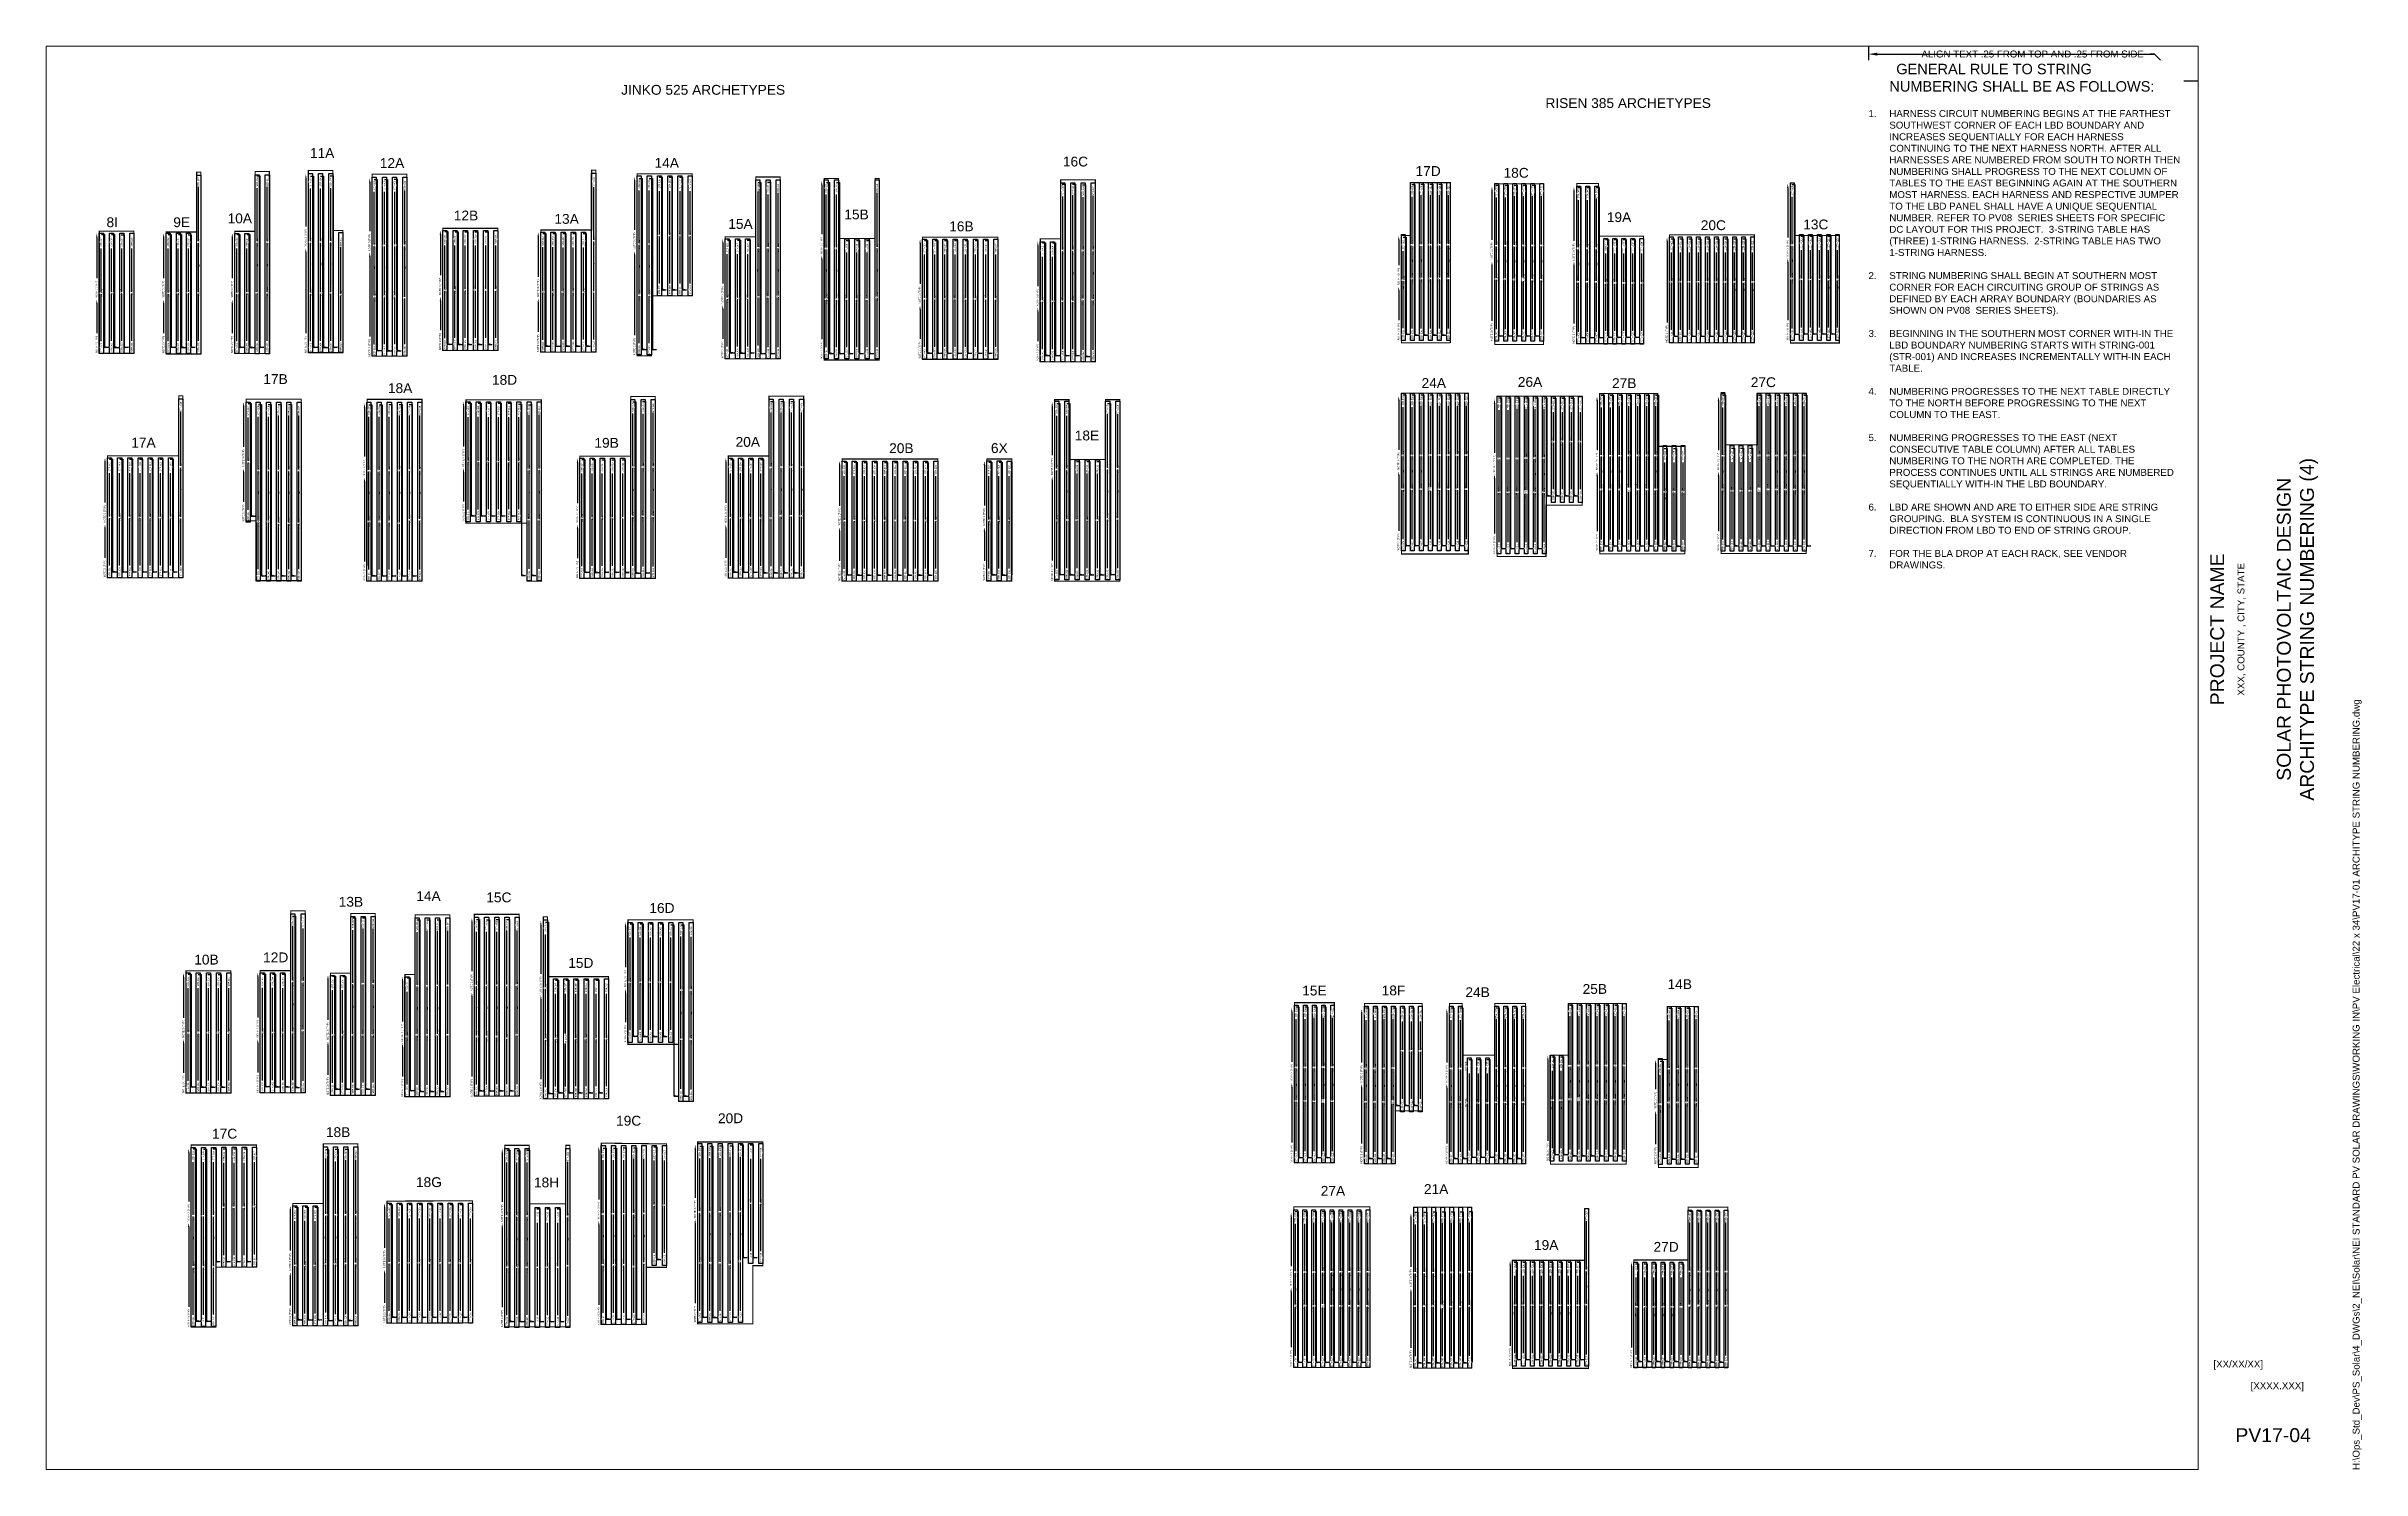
# Paper-space layout 'ARCHITYPE STRING NUMBERING (4)' of a CAD drawing. Header units: feet, sheet in inches. Extents: x 0.7 to 34.1, y 1.2 to 21.7.
# The model-space entities are those that its viewports show. They can reach past a viewport. Long polylines and large blocks are cut down to what shows.
import ezdxf
from ezdxf import colors
from ezdxf.entities.mleader import LeaderData, LeaderLine
from ezdxf.enums import TextEntityAlignment as Align
from ezdxf.math import Vec2, Vec3

# ---------------------------------------------------------------- set-up
doc = ezdxf.new("R2010")
doc.units = ezdxf.units.FT
doc.header["$MEASUREMENT"] = 0
for name, color, linetype in [('E-TEXT', 7, 'Continuous'), ('G-ANNO-TEXT', 1, 'Continuous'), ('G-ANNO-TTBL', 1, 'Continuous'), ('JINKO', 210, 'Continuous'), ('PV-LBD ARCHETYPES', 7, 'Continuous'), ('PVcase PV Modules (detailed)', 142, 'Continuous'), ('PVcase PV Modules (optimised)', 142, 'Continuous'), ('RISEN', 130, 'Continuous')]:
    doc.layers.add(name, color=color, linetype=linetype)
doc.layers.add('G-NPLT', color=67, linetype='Continuous', plot=False)
doc.layers.add('VP', color=31, linetype='Continuous', plot=False)
doc.styles.add('NEI-A', font='arial.ttf')

# ---------------------------------------------------------------- blocks, each defined once
blk = doc.blocks.new('1P87@52DEG F TR ID3 PVBlock')
at = {"layer": 'PVcase PV Modules (detailed)', "color": 0}
blk.add_polyline3d([(-4.10355, -167.724, 0), (-3.35745, -167.724, 0), (-3.35745, -163.724, 0), (-4.10355, -163.724, 0)], close=True, dxfattribs=at)
blk.add_polyline3d([(-3.543975, -165.910525, 0), (-3.543975, -165.537475, 0), (-3.7305, -165.724, 0), (-3.917025, -165.537475, 0), (-3.917025, -165.910525, 0)], dxfattribs=at)
at = {"layer": 'PVcase PV Modules (optimised)', "color": 0}
for points in [[(0, 0, 0), (0, -327.727, 0), (-7.461, -327.727, 0), (-7.461, 0, 0)], [(-4.10355, -167.724, 0), (-3.35745, -167.724, 0), (-3.35745, -163.724, 0), (-4.10355, -163.724, 0)]]:
    blk.add_polyline3d(points, close=True, dxfattribs=at)
blk.add_polyline3d([(-3.543975, -165.910525, 0), (-3.543975, -165.537475, 0), (-3.7305, -165.724, 0), (-3.917025, -165.537475, 0), (-3.917025, -165.910525, 0)], dxfattribs=at)
blk = doc.blocks.new('1P58@52DEG F TR ID3 PVBlock')
at = {"layer": 'PVcase PV Modules (detailed)', "color": 0}
blk.add_polyline3d([(-4.10355, -111.909, 0), (-3.35745, -111.909, 0), (-3.35745, -107.909, 0), (-4.10355, -107.909, 0)], close=True, dxfattribs=at)
blk.add_polyline3d([(-3.543975, -110.095525, 0), (-3.543975, -109.722475, 0), (-3.7305, -109.909, 0), (-3.917025, -109.722475, 0), (-3.917025, -110.095525, 0)], dxfattribs=at)
at = {"layer": 'PVcase PV Modules (optimised)', "color": 0}
for points in [[(0, 0, 0), (0, -219.818, 0), (-7.461, -219.818, 0), (-7.461, 0, 0)], [(-4.10355, -111.909, 0), (-3.35745, -111.909, 0), (-3.35745, -107.909, 0), (-4.10355, -107.909, 0)]]:
    blk.add_polyline3d(points, close=True, dxfattribs=at)
blk.add_polyline3d([(-3.543975, -110.095525, 0), (-3.543975, -109.722475, 0), (-3.7305, -109.909, 0), (-3.917025, -109.722475, 0), (-3.917025, -110.095525, 0)], dxfattribs=at)
blk = doc.blocks.new('1P87@52DEG F TR ID1 PVBlock')
at = {"color": 0}
blk.add_polyline3d([(0, 1.1355, 0), (0, -287.7025, 0), (-6.614, -287.7025, 0), (-6.614, 1.1355, 0)], close=True, dxfattribs=at)
at = {"layer": 'PVcase PV Modules (detailed)', "color": 0}
blk.add_lwpolyline([(-2.9763, -142.9205), (-3.6377, -142.9205), (-3.6377, -146.9205), (-2.9763, -146.9205)], close=True, dxfattribs=at)
at = {"layer": 'PVcase PV Modules (optimised)', "color": 0}
blk.add_lwpolyline([(-2.9763, -142.9205), (-3.6377, -142.9205), (-3.6377, -146.9205), (-2.9763, -146.9205)], close=True, dxfattribs=at)
blk = doc.blocks.new('1P58@52DEG F TR ID1 PVBlock')
at = {"color": 0}
blk.add_polyline3d([(0, 1.1355, 0), (0, -192.7565, 0), (-6.614, -192.7565, 0), (-6.614, 1.1355, 0)], close=True, dxfattribs=at)
at = {"layer": 'PVcase PV Modules (detailed)', "color": 0}
blk.add_lwpolyline([(-2.9763, -93.8105), (-3.6377, -93.8105), (-3.6377, -97.8105), (-2.9763, -97.8105)], close=True, dxfattribs=at)
at = {"layer": 'PVcase PV Modules (optimised)', "color": 0}
blk.add_lwpolyline([(-2.9763, -93.8105), (-3.6377, -93.8105), (-3.6377, -97.8105), (-2.9763, -97.8105)], close=True, dxfattribs=at)
blk = doc.blocks.new('1P87@52DEG F TR ID2 PVBlock')
at = {"color": 0}
blk.add_polyline3d([(0, 0, 0), (0, -294.455, 0), (-6.614, -294.455, 0), (-6.614, 0, 0)], close=True, dxfattribs=at)
blk = doc.blocks.new('_ClosedBlank')
at = {"color": 0, "linetype": 'ByBlock', "lineweight": -2}
for p, q in [((-1, 0.17), (0, 0)), ((-1, 0.17), (-1, -0.17)), ((0, 0), (-1, -0.17))]:
    blk.add_line(p, q, dxfattribs=at)
blk = doc.blocks.new('AR')
h = blk.add_hatch(color=256)
h.dxf.hatch_style = 1
h.paths.add_polyline_path([(0, 0.03), (0, -0.03), (0.18, 0)])
at = {"xscale": 0.1800047113158301, "yscale": 0.1800047113158301, "zscale": 0.1800047113158301}
blk.add_blockref('_ClosedBlank', (0.18, 0), dxfattribs=at)

msp = doc.modelspace()

# ---------------------------------------------------------------- linework, layer by layer
at = {"const_width": 2}
for points in [[(1198, 2247.7), (1171.9, 2247.7), (1171.9, 2138.1), (1134.6, 2138.1), (1134.6, 1914.4), (1198, 1914.4)], [(1795.9, 2250.3), (1788.5, 2250.3), (1788.5, 2140.6), (1695.2, 2140.6), (1695.2, 1916.9), (1795.9, 1916.9)], [(1009, 1913.4), (1072.4, 1913.4), (1072.4, 2246.7), (1064.9, 2246.7), (1064.9, 2137), (1009, 2137)], [(1449.9, 2242.7), (1386.5, 2242.7), (1386.5, 1909.7), (1449.9, 1909.7)], [(2133.9, 2237.6), (2089.1, 2237.6), (2089.1, 2128), (2033.2, 2128), (2033.2, 1904.5), (2133.9, 1904.5)], [(2711.1, 2232.6), (2647.6, 2232.6), (2647.6, 2124.6), (2610.3, 2124.6), (2610.3, 1899.3), (2711.1, 1899.3)], [(3442.9, 2225.2), (3532.2, 2225.2), (3532.2, 1930.7), (3442.9, 1930.7)], [(886.5, 2138.3), (949.9, 2138.3), (949.9, 1914.7), (886.5, 1914.7)], [(1515.9, 2143.6), (1616.6, 2143.6), (1616.6, 1920.1), (1515.9, 1920.1)], [(3762.9, 2131.7), (3918.3, 2131.7), (3918.3, 1933.9), (3762.9, 1933.9)], [(901.5, 1503.4), (1039.5, 1503.4), (1039.5, 1836.7), (1032.1, 1836.7), (1032.1, 1727), (901.5, 1727)], [(1477.7, 1830.5), (1377, 1830.5), (1376.8, 1497.3), (1477.5, 1497.3)], [(3272, 1841.7), (3394.4, 1841.7), (3394.4, 1547.2), (3272, 1547.2)], [(1392, 888.9), (1347.3, 888.9), (1347.3, 779.3), (1310, 779.3), (1310, 555.7), (1392, 555.7)], [(1528.5, 886.4), (1465.1, 886.4), (1465.1, 777), (1446.5, 777), (1446.5, 553.2), (1528.5, 553.2)], [(1655.6, 887.2), (1573.5, 887.2), (1573.7, 554.2), (1655.8, 554.2)], [(1045.4, 783.6), (1127.5, 783.6), (1127.5, 560), (1045.4, 560)], [(3544.8, 429.5), (3683.5, 429.5), (3683.5, 724), (3577.7, 724), (3577.7, 629.1), (3544.8, 629.1)], [(3815.4, 718.2), (3759.2, 718.2), (3759.2, 621.5), (3742.6, 621.5), (3742.6, 423.7), (3815.4, 423.7)], [(1806.1, 135.9), (1888.1, 136.2), (1888.1, 240.7), (1925.4, 240.7), (1925.4, 466.7), (1806.1, 468.2)], [(1982.7, 137.2), (2083.5, 137.2), (2083.5, 243.7), (2102.1, 243.7), (2102.1, 470.2), (1982.7, 470.2)], [(1413.6, 362), (1570.3, 362.5), (1570.3, 138.9), (1413.6, 138.4)], [(3074.9, 351.7), (3213.8, 351.7), (3213.8, 57.2), (3074.9, 57.2)], [(3294.4, 350.7), (3400.2, 350.7), (3400.2, 56.2), (3294.4, 56.2)], [(3614.4, 348.4), (3607.7, 348.4), (3607.7, 253.5), (3475.5, 253.5), (3475.5, 55.7), (3614.4, 55.7)]]:
    msp.add_lwpolyline(points, close=True, dxfattribs=at)
for points in [[(1269.4, 2249.5), (1314.2, 2249.5), (1314.2, 2139.5), (1332.8, 2139.5), (1332.8, 1915.9), (1269.4, 1915.9), (1269.4, 2249.5)], [(2240.7, 2234.7), (2214.6, 2234.7), (2214.6, 1902.5), (2315.3, 1902.5), (2315.3, 2234.7), (2307.8, 2234.7), (2307.8, 2125), (2240.7, 2125), (2240.7, 2234.7)], [(3361.4, 1933.8), (3361.4, 2227.3), (3288.6, 2227.3), (3288.6, 2130.6), (3272.1, 2130.6), (3272.1, 1933.9), (3361.4, 1933.9)], [(3984.7, 2227.1), (3991.3, 2227.1), (3991.3, 2130.3), (4074, 2130.3), (4074, 1933.6), (3984.7, 1933.6), (3984.7, 2227.1)], [(1256.4, 1498.4), (1256.4, 1830.7), (1155.7, 1830.7), (1155.7, 1608.1), (1174.3, 1608.1), (1174.3, 1498.4), (1256.4, 1498.4)], [(1696.2, 1829.6), (1558.2, 1829.6), (1558.2, 1603.6), (1670.1, 1603.6), (1670.1, 1497.4), (1696.2, 1497.4), (1696.2, 1829.6)], [(3790.8, 1744.3), (3741.2, 1744.3), (3741.2, 1841.1), (3635.4, 1841.1), (3635.4, 1547.6), (3790.8, 1547.6), (3790.8, 1744.3)], [(1237.4, 893.7), (1263.5, 893.7), (1263.5, 560.4), (1181.4, 560.4), (1181.4, 784.1), (1237.4, 784.1), (1237.4, 893.7)], [(1699.9, 882.6), (1707.4, 882.6), (1707.4, 773.1), (1819.3, 773.1), (1819.3, 549.5), (1699.9, 549.3), (1699.9, 882.6)], [(1855, 649.2), (1948.2, 649.2), (1948.2, 544.7), (1974.4, 544.7), (1974.4, 877), (1855, 877), (1855, 649.2)], [(3076.1, 725.5), (3148.9, 725.5), (3148.9, 432.1), (3076.1, 432.1), (3076.1, 725.5)], [(3204.1, 723.9), (3309.9, 723.9), (3309.9, 527.2), (3260.3, 527.2), (3260.3, 430.4), (3204.1, 430.4), (3204.1, 723.9)], [(3383.2, 723.9), (3360.1, 723.9), (3360.1, 430.4), (3499, 430.4), (3499, 723.9), (3442.8, 723.9), (3442.8, 629.4), (3383.2, 629.4), (3383.2, 723.9)], [(1748.6, 464.2), (1748.6, 131.9), (1629.2, 131.8), (1629.2, 464.1), (1674, 464.2), (1674, 357.2), (1741.1, 357.2), (1741.1, 464.2), (1748.6, 464.2)], [(3697.8, 57.5), (3869.8, 57.5), (3869.8, 351), (3797, 351), (3797, 254.2), (3697.8, 254.2), (3697.8, 57.5)]]:
    msp.add_lwpolyline(points, dxfattribs=at)
for points, elevation in [([(1871.7, 1910.3), (1897.9, 1910.3), (1897.9, 2019.9), (1972.5, 2019.9), (1972.5, 2243.5), (1871.7, 2243.5)], -5.6), ([(2394.6, 1903.7), (2532.6, 1903.7), (2532.6, 2127.4), (2394.6, 2127.4)], 5.6), ([(1905, 1835.7), (1860.2, 1835.7), (1860.2, 1726.2), (1766.9, 1726.2), (1766.9, 1502.6), (1905, 1502.6)], 0), ([(2176.9, 1836.2), (2113.4, 1836.2), (2113.4, 1726.6), (2038.8, 1726.6), (2038.8, 1502.9), (2176.9, 1502.9)], 0), ([(2247.2, 1497.4), (2422.5, 1497.4), (2422.5, 1721.1), (2247.2, 1721.1)], 5.6), ([(2512.4, 1497.6), (2558, 1497.6), (2558, 1721.2), (2512.4, 1721.2)], 5.6), ([(1360.3, 467), (1296.9, 467), (1296.9, 357.5), (1241, 357.5), (1241, 133.5), (1360.3, 133.5)], 0.1), ([(1054.9, 131.5), (1099.9, 131.5), (1099.9, 241.1), (1174.5, 241.1), (1174.5, 464.8), (1054.9, 464.8)], -0.1)]:
    msp.add_lwpolyline(points, close=True, dxfattribs=dict(at, elevation=elevation))
at = {"const_width": 2, "elevation": 5.6}
for points in [[(3593, 2225.8), (3632.7, 2225.8), (3632.7, 2129.1), (3715.4, 2129.1), (3715.4, 1932.4), (3593, 1932.4), (3593, 2225.8)], [(2662.8, 1829.8), (2636.7, 1829.8), (2636.7, 1497.6), (2756.1, 1497.6), (2756.1, 1829.8), (2729.9, 1829.8), (2729.9, 1720.1), (2662.8, 1720.1), (2662.8, 1829.8)], [(3536.7, 1542.8), (3447.4, 1542.8), (3447.4, 1836.3), (3602.9, 1836.3), (3602.9, 1636.6), (3536.7, 1636.6), (3536.7, 1542.8)], [(4013.1, 1841.7), (3923.8, 1841.7), (3923.8, 1747.2), (3864.3, 1747.2), (3864.3, 1842.7), (3857.7, 1842.7), (3857.7, 1548.2), (4013.1, 1548.2), (4013.1, 1841.7)]]:
    msp.add_lwpolyline(points, dxfattribs=at)
at = {"layer": 'E-TEXT'}
for p, q in [((1068.5, 1937.6), (1068.5, 2219.7)), ((1174.8, 2239.6), (1180.3, 2239.6)), ((1175.7, 1937.6), (1175.7, 2216.9)), ((1180.3, 2239.6), (1180.3, 1925.7)), ((1194.2, 1937.6), (1194.2, 2219.7)), ((1273.2, 2239.1), (1278.7, 2239.1)), ((1273.2, 1937.2), (1273.2, 2216.7)), ((1278.7, 2239.1), (1278.7, 1925.9)), ((1291.7, 1937.5), (1291.7, 2216.8)), ((1291.8, 2239), (1297.3, 2239)), ((1297.3, 2239), (1297.3, 1925.6)), ((1309.6, 2239.6), (1315.1, 2239.6)), ((1310.5, 1937.6), (1310.5, 2216.9)), ((1315.1, 2239.6), (1315.1, 1925.7)), ((1390.2, 2232.9), (1395.7, 2232.9)), ((1390.2, 1931), (1390.2, 2210.5)), ((1395.7, 2232.9), (1395.7, 1919.7)), ((1408.7, 1931.3), (1408.7, 2210.6)), ((1408.9, 2232.8), (1414.4, 2232.8)), ((1414.4, 2232.8), (1414.4, 1919.4)), ((1426.6, 2233.4), (1432.1, 2233.4)), ((1427.6, 1931.4), (1427.6, 2210.7)), ((1432.1, 2233.4), (1432.1, 1919.5)), ((1446.1, 1931.4), (1446.1, 2213.2)), ((1875.5, 2235.2, -5.6), (1881, 2235.2, -5.6)), ((1875.5, 1933.3, -5.6), (1875.5, 2212.8, -5.6)), ((1881, 2235.2, -5.6), (1881, 1922, -5.6)), ((1894, 1933.5, -5.6), (1894, 2212.9, -5.6)), ((1894.1, 2235.1, -5.6), (1899.6, 2235.1, -5.6)), ((1899.6, 2235.1, -5.6), (1899.6, 1921.7, -5.6)), ((2130.1, 1926.2), (2130.1, 2208)), ((2218.4, 2227.7), (2223.9, 2227.7)), ((2223.9, 2227.7), (2223.9, 1914.5)), ((2237, 2227.6), (2242.5, 2227.6)), ((2242.5, 2227.6), (2242.5, 1914.2)), ((2650.5, 2224.5), (2656, 2224.5)), ((2656, 2224.5), (2656, 1910.7)), ((3290.8, 2224.2), (3296.3, 2224.2)), ((3461.6, 2222.8), (3467.1, 2222.8)), ((3467.1, 2222.8), (3467.1, 1946.8)), ((3611.7, 2218.2, 5.6), (3617.2, 2218.2, 5.6)), ((3617.2, 2218.2, 5.6), (3617.2, 1943.6, 5.6)), ((3986.9, 2224.2, 5.6), (3992.4, 2224.2, 5.6)), ((3992.4, 2224.2, 5.6), (3992.4, 1949.7, 5.6)), ((2218.3, 1925.8), (2218.3, 2205.3)), ((2236.8, 1926), (2236.8, 2205.4)), ((2651.4, 1922.5), (2651.4, 2201.9)), ((2669.9, 1922.5), (2669.9, 2204.6)), ((2707.2, 1921.1), (2707.2, 2202.9)), ((3308.3, 1960.1), (3308.3, 2204.1)), ((3462.5, 1958.7), (3462.5, 2200.2)), ((3479.1, 1958.7), (3479.1, 2202.7)), ((3612.7, 1954, 5.6), (3612.7, 2195.5, 5.6)), ((3629.2, 1954, 5.6), (3629.2, 2198, 5.6)), ((3987.8, 1960, 5.6), (3987.8, 2201.5, 5.6)), ((890.3, 2132.2), (895.8, 2132.2)), ((895.8, 2132.2), (895.8, 1925.9)), ((908.9, 2132.1), (914.4, 2132.1)), ((914.4, 2132.1), (914.4, 1925.6)), ((926.6, 2131.9), (932.1, 2131.9)), ((932.1, 2131.9), (932.1, 1925.7)), ((1012.7, 2132.2), (1018.2, 2132.2)), ((1018.2, 2132.2), (1018.2, 1925.9)), ((1031.4, 2132.1), (1036.9, 2132.1)), ((1036.9, 2132.1), (1036.9, 1925.6)), ((1049.1, 2131.9), (1054.6, 2131.9)), ((1054.6, 2131.9), (1054.6, 1925.7)), ((1138.4, 2132.2), (1143.9, 2132.2)), ((1143.9, 2132.2), (1143.9, 1925.9)), ((1157.1, 2132.1), (1162.5, 2132.1)), ((1162.5, 2132.1), (1162.5, 1925.6)), ((1519.7, 2137.6), (1525.2, 2137.6)), ((1525.2, 2137.6), (1525.2, 1931.3)), ((1538.3, 2137.5), (1543.8, 2137.5)), ((1543.8, 2137.5), (1543.8, 1931)), ((1556, 2137.3), (1561.5, 2137.3)), ((1561.5, 2137.3), (1561.5, 1931.1)), ((1699, 2134.4), (1704.5, 2134.4)), ((1704.5, 2134.4), (1704.5, 1928.1)), ((1717.6, 2134.3), (1723.1, 2134.3)), ((1723.1, 2134.3), (1723.1, 1927.8)), ((1735.4, 2134.1), (1740.9, 2134.1)), ((1740.9, 2134.1), (1740.9, 1927.9)), ((2037, 2121.9), (2042.4, 2121.9)), ((2042.4, 2121.9), (2042.4, 1915.6)), ((2055.6, 2121.8), (2061.1, 2121.8)), ((2061.1, 2121.8), (2061.1, 1915.3)), ((2073.3, 2121.7), (2078.8, 2121.7)), ((2078.8, 2121.7), (2078.8, 1915.4)), ((2398.3, 2121.3, 5.6), (2403.8, 2121.3, 5.6)), ((2403.8, 2121.3, 5.6), (2403.8, 1915, 5.6)), ((2417, 2121.2, 5.6), (2422.5, 2121.2, 5.6)), ((2422.5, 2121.2, 5.6), (2422.5, 1914.7, 5.6)), ((2434.7, 2121.1, 5.6), (2440.2, 2121.1, 5.6)), ((2440.2, 2121.1, 5.6), (2440.2, 1914.8, 5.6)), ((3275.3, 2127.6), (3280.8, 2127.6)), ((3280.8, 2127.6), (3280.8, 1949.5)), ((3765.7, 2124.7), (3771.2, 2124.7)), ((890.2, 1937.2), (890.2, 2106.7)), ((908.7, 1937.5), (908.7, 2106.8)), ((927.6, 1937.6), (927.6, 2106.6)), ((946.1, 1937.6), (946.1, 2106.6)), ((1012.7, 1937.2), (1012.7, 2106.7)), ((1031.2, 1937.5), (1031.2, 2106.8)), ((1050, 1937.6), (1050, 2106.6)), ((1138.4, 1937.2), (1138.4, 2106.7)), ((1156.9, 1937.5), (1156.9, 2106.8)), ((1329, 1937.6), (1329, 2108.9)), ((1519.6, 1942.6), (1519.6, 2112.1)), ((1538.1, 1942.9), (1538.1, 2112.2)), ((1557, 1943), (1557, 2112)), ((1575.5, 1943), (1575.5, 2112)), ((1699, 1939.4), (1699, 2108.9)), ((1717.5, 1939.7), (1717.5, 2109)), ((1736.3, 1939.8), (1736.3, 2108.8)), ((1754.8, 1939.8), (1754.8, 2108.8)), ((2036.9, 1927), (2036.9, 2096.4)), ((2055.4, 1927.2), (2055.4, 2096.5)), ((2074.3, 1927.3), (2074.3, 2096.4)), ((2398.3, 1926.4, 5.6), (2398.3, 2095.8, 5.6)), ((2416.8, 1926.6, 5.6), (2416.8, 2095.9, 5.6)), ((2435.6, 1926.7, 5.6), (2435.6, 2095.8, 5.6)), ((2454.1, 1926.7, 5.6), (2454.1, 2095.8, 5.6)), ((2614.1, 2117.1), (2619.6, 2117.1)), ((2614.1, 1922.2), (2614.1, 2091.6)), ((2619.6, 2117.1), (2619.6, 1910.8)), ((2632.6, 1922.4), (2632.6, 2091.7)), ((2632.8, 2117.1), (2638.3, 2117.1)), ((2638.3, 2117.1), (2638.3, 1910.5)), ((3275.3, 1960.9), (3275.3, 2102.1)), ((895.8, 1925.8), (903.3, 1925.8)), ((914.4, 1925.5), (922, 1925.5)), ((932.1, 1925.7), (939.7, 1925.7)), ((1018.2, 1925.8), (1025.8, 1925.8)), ((1036.9, 1925.5), (1044.4, 1925.5)), ((1054.6, 1925.7), (1062.1, 1925.7)), ((1143.9, 1925.8), (1151.5, 1925.8)), ((1162.5, 1925.5), (1170.1, 1925.5)), ((1180.3, 1925.7), (1187.8, 1925.7)), ((1278.7, 1925.8), (1286.2, 1925.8)), ((1297.3, 1925.5), (1304.9, 1925.5)), ((1315.1, 1925.7), (1322.6, 1925.7)), ((1395.7, 1919.6), (1403.3, 1919.6)), ((1414.4, 1919.3), (1421.9, 1919.3)), ((1432.1, 1919.4), (1439.7, 1919.4)), ((1525.2, 1931.2), (1532.7, 1931.2)), ((1543.8, 1930.9), (1551.4, 1930.9)), ((1561.5, 1931.1), (1569.1, 1931.1)), ((1704.5, 1928), (1712, 1928)), ((1723.1, 1927.7), (1730.7, 1927.7)), ((1740.9, 1927.9), (1748.4, 1927.9)), ((1881, 1921.9, -5.6), (1888.5, 1921.9, -5.6)), ((1899.6, 1921.6, -5.6), (1907.2, 1921.6, -5.6)), ((2042.4, 1915.6), (2050, 1915.6)), ((2061.1, 1915.3), (2068.7, 1915.3)), ((2078.8, 1915.4), (2086.4, 1915.4)), ((2223.9, 1914.4), (2231.4, 1914.4)), ((2242.5, 1914.1), (2250.1, 1914.1)), ((2403.8, 1915, 5.6), (2411.4, 1915, 5.6)), ((2422.5, 1914.7, 5.6), (2430, 1914.7, 5.6)), ((2440.2, 1914.8, 5.6), (2447.8, 1914.8, 5.6)), ((2619.6, 1910.8), (2627.2, 1910.8)), ((2638.3, 1910.5), (2645.8, 1910.5)), ((2656, 1910.6), (2663.5, 1910.6)), ((3280.8, 1949.5), (3288.4, 1949.5)), ((3467.1, 1946.7), (3474.6, 1946.7)), ((3617.2, 1943.6, 5.6), (3624.8, 1943.6, 5.6)), ((3992.4, 1949.7, 5.6), (4000, 1949.7, 5.6)), ((3290.7, 1838.6), (3296.2, 1838.6)), ((3296.2, 1838.6), (3296.2, 1562.6)), ((3466.2, 1833.2, 5.6), (3471.7, 1833.2, 5.6)), ((3471.7, 1833.2, 5.6), (3471.7, 1557.2, 5.6)), ((3654.1, 1838), (3659.6, 1838)), ((3659.6, 1838), (3659.6, 1562)), ((3859.8, 1838, 5.6), (3865.3, 1838, 5.6)), ((3865.3, 1838, 5.6), (3865.3, 1562, 5.6)), ((4008.9, 1838.1), (4014.4, 1838.1)), ((1159.2, 1822.9, -5.6), (1164.7, 1822.9, -5.6)), ((1159.2, 1627.9, -5.6), (1159.2, 1797.3, -5.6)), ((1164.7, 1822.9, -5.6), (1164.7, 1616.6, -5.6)), ((1195.6, 1821.2), (1201.1, 1821.2)), ((1196.5, 1519.2), (1196.5, 1798.5)), ((1201.1, 1821.2), (1201.1, 1507.3)), ((1215, 1519.2), (1215, 1801)), ((1380.5, 1820.6), (1386, 1820.6)), ((1380.5, 1518.6), (1380.5, 1798.1)), ((1386, 1820.6), (1386, 1507.3)), ((1399, 1518.9), (1399, 1798.2)), ((1399.2, 1820.5), (1404.7, 1820.5)), ((1404.7, 1820.5), (1404.7, 1507)), ((1416.9, 1821), (1422.4, 1821)), ((1417.8, 1519), (1417.8, 1798.4)), ((1422.4, 1821), (1422.4, 1507.1)), ((1436.3, 1519), (1436.3, 1800.8)), ((1562, 1823.6), (1567.5, 1823.6)), ((1562, 1628.6), (1562, 1798)), ((1567.5, 1823.6), (1567.5, 1617.3)), ((1580.5, 1628.8), (1580.5, 1798.2)), ((1580.6, 1823.5), (1586.1, 1823.5)), ((1586.1, 1823.5), (1586.1, 1617)), ((1598.4, 1823.3), (1603.9, 1823.3)), ((1599.3, 1629), (1599.3, 1798)), ((1603.9, 1823.3), (1603.9, 1617.1)), ((1617.8, 1629), (1617.8, 1798)), ((1901.1, 1524.3, 0), (1901.1, 1806.2, 0)), ((2640.4, 1520.9, 5.6), (2640.4, 1800.4, 5.6)), ((2640.5, 1822.8, 5.6), (2646, 1822.8, 5.6)), ((2646, 1822.8, 5.6), (2646, 1509.6, 5.6)), ((2658.9, 1521.1, 5.6), (2658.9, 1800.5, 5.6)), ((2659.1, 1822.7, 5.6), (2664.6, 1822.7, 5.6)), ((2664.6, 1822.7, 5.6), (2664.6, 1509.3, 5.6)), ((3291.7, 1574.5), (3291.7, 1816)), ((3308.2, 1574.5), (3308.2, 1818.5)), ((3467.1, 1569.1, 5.6), (3467.1, 1810.6, 5.6)), ((3483.6, 1569.1, 5.6), (3483.6, 1813.1, 5.6)), ((3655, 1573.8), (3655, 1815.4)), ((3671.6, 1573.8), (3671.6, 1817.9)), ((3860.8, 1573.8, 5.6), (3860.8, 1815.4, 5.6)), ((905.3, 1720.9), (910.8, 1720.9)), ((910.8, 1720.9), (910.8, 1514.6)), ((923.9, 1720.8), (929.4, 1720.8)), ((929.4, 1720.8), (929.4, 1514.3)), ((941.6, 1720.7), (947.1, 1720.7)), ((947.1, 1720.7), (947.1, 1514.4)), ((1770.7, 1720.1, 0), (1776.2, 1720.1, 0)), ((1776.2, 1720.1, 0), (1776.2, 1513.8, 0)), ((1789.4, 1720, 0), (1794.9, 1720, 0)), ((1794.9, 1720, 0), (1794.9, 1513.5, 0)), ((1807.1, 1719.8, 0), (1812.6, 1719.8, 0)), ((1812.6, 1719.8, 0), (1812.6, 1513.6, 0)), ((2042.6, 1720.4, 0), (2048.1, 1720.4, 0)), ((2048.1, 1720.4, 0), (2048.1, 1514.1, 0)), ((2061.3, 1720.3, 0), (2066.8, 1720.3, 0)), ((2066.8, 1720.3, 0), (2066.8, 1513.8, 0)), ((2079, 1720.1, 0), (2084.5, 1720.1, 0)), ((2084.5, 1720.1, 0), (2084.5, 1513.9, 0)), ((2251, 1715.3, 5.6), (2256.5, 1715.3, 5.6)), ((2256.5, 1715.3, 5.6), (2256.5, 1508.9, 5.6)), ((2269.6, 1715.2, 5.6), (2275.1, 1715.2, 5.6)), ((2275.1, 1715.2, 5.6), (2275.1, 1508.6, 5.6)), ((2287.3, 1715, 5.6), (2292.8, 1715, 5.6)), ((2292.8, 1715, 5.6), (2292.8, 1508.8, 5.6)), ((2516.2, 1715.4, 5.6), (2521.7, 1715.4, 5.6)), ((2521.7, 1715.4, 5.6), (2521.7, 1509.1, 5.6)), ((2534.8, 1715.3, 5.6), (2540.3, 1715.3, 5.6)), ((2540.3, 1715.3, 5.6), (2540.3, 1508.8, 5.6)), ((2558, 1715.1, 5.6), (2558, 1508.9, 5.6)), ((905.2, 1525.9), (905.2, 1695.4)), ((923.7, 1526.2), (923.7, 1695.5)), ((942.6, 1526.3), (942.6, 1695.3)), ((961.1, 1526.3), (961.1, 1695.3)), ((1770.7, 1525.1, 0), (1770.7, 1694.6, 0)), ((1789.2, 1525.4, 0), (1789.2, 1694.7, 0)), ((1808, 1525.5, 0), (1808, 1694.5, 0)), ((1826.5, 1525.5, 0), (1826.5, 1694.5, 0)), ((2042.6, 1525.4, 0), (2042.6, 1694.9, 0)), ((2061.1, 1525.7, 0), (2061.1, 1695, 0)), ((2079.9, 1525.8, 0), (2079.9, 1694.8, 0)), ((2098.4, 1525.8, 0), (2098.4, 1694.8, 0)), ((2250.9, 1520.3, 5.6), (2250.9, 1689.7, 5.6)), ((2269.4, 1520.5, 5.6), (2269.4, 1689.8, 5.6)), ((2288.3, 1520.6, 5.6), (2288.3, 1689.7, 5.6)), ((2306.8, 1520.6, 5.6), (2306.8, 1689.7, 5.6)), ((2516.1, 1520.4, 5.6), (2516.1, 1689.8, 5.6)), ((2534.6, 1520.6, 5.6), (2534.6, 1689.9, 5.6)), ((2553.5, 1520.8, 5.6), (2553.5, 1689.8, 5.6)), ((1164.7, 1616.5, -5.6), (1172.3, 1616.5, -5.6)), ((1567.5, 1617.2), (1575, 1617.2)), ((1586.1, 1616.9), (1593.7, 1616.9)), ((1603.9, 1617), (1611.4, 1617)), ((3296.2, 1562.5), (3303.8, 1562.5)), ((3471.7, 1557.1, 5.6), (3479.2, 1557.1, 5.6)), ((3659.6, 1561.9), (3667.1, 1561.9)), ((3865.3, 1561.9, 5.6), (3872.9, 1561.9, 5.6)), ((910.8, 1514.5), (918.3, 1514.5)), ((929.4, 1514.3), (937, 1514.3)), ((947.1, 1514.4), (954.7, 1514.4)), ((1183.4, 1507.1), (1190.9, 1507.1)), ((1201.1, 1507.3), (1208.6, 1507.3)), ((1386, 1507.3), (1393.6, 1507.3)), ((1404.7, 1507), (1412.2, 1507)), ((1422.4, 1507.1), (1430, 1507.1)), ((1659.8, 1508), (1667.4, 1508)), ((1776.2, 1513.7, 0), (1783.8, 1513.7, 0)), ((1794.9, 1513.4, 0), (1802.4, 1513.4, 0)), ((1812.6, 1513.6, 0), (1820.1, 1513.6, 0)), ((2048.1, 1514, 0), (2055.7, 1514, 0)), ((2066.8, 1513.7, 0), (2074.3, 1513.7, 0)), ((2084.5, 1513.8, 0), (2092, 1513.8, 0)), ((2256.5, 1508.9, 5.6), (2264, 1508.9, 5.6)), ((2275.1, 1508.6, 5.6), (2282.7, 1508.6, 5.6)), ((2292.8, 1508.7, 5.6), (2300.4, 1508.7, 5.6)), ((2521.7, 1509, 5.6), (2529.2, 1509, 5.6)), ((2540.3, 1508.7, 5.6), (2547.9, 1508.7, 5.6)), ((2646, 1509.5, 5.6), (2653.5, 1509.5, 5.6)), ((2664.6, 1509.2, 5.6), (2672.2, 1509.2, 5.6)), ((1241, 583.3), (1241, 865.4)), ((1350.1, 881.1), (1355.6, 881.1)), ((1351, 579.1), (1351, 858.4)), ((1355.6, 881.1), (1355.6, 567.2)), ((1369.6, 579.1), (1369.6, 861.2)), ((1468, 876.9), (1473.5, 876.9)), ((1487.4, 574.9), (1487.4, 856.8)), ((1577.4, 575.6), (1577.4, 855)), ((1577.5, 877.5), (1583, 877.5)), ((1583, 877.5), (1583, 564.2)), ((1595.9, 575.8), (1595.9, 855.1)), ((1596.1, 877.4), (1601.6, 877.4)), ((1601.6, 877.4), (1601.6, 563.9)), ((1613.8, 877.9), (1619.3, 877.9)), ((1614.8, 575.9), (1614.8, 855.3)), ((1619.3, 877.9), (1619.3, 564)), ((1633.3, 575.9), (1633.3, 857.8)), ((1703.7, 872.6), (1709.2, 872.6)), ((1703.7, 570.7), (1703.7, 850.2)), ((1709.2, 872.6), (1709.2, 559.3)), ((1858.8, 870.1, -0.1), (1864.3, 870.1, -0.1)), ((1864.3, 870.1, -0.1), (1864.3, 663.8, -0.1)), ((1877.4, 870, -0.1), (1882.9, 870, -0.1)), ((1882.9, 870, -0.1), (1882.9, 663.5, -0.1)), ((1895.1, 869.9, -0.1), (1900.6, 869.9, -0.1)), ((1900.6, 869.9, -0.1), (1900.6, 663.6, -0.1)), ((1858.7, 675.1, -0.1), (1858.7, 844.6, -0.1)), ((1877.2, 675.4, -0.1), (1877.2, 844.7, -0.1)), ((1896.1, 675.5, -0.1), (1896.1, 844.5, -0.1)), ((1914.6, 675.5, -0.1), (1914.6, 844.5, -0.1)), ((1049.2, 777.4), (1054.7, 777.4)), ((1054.7, 777.4), (1054.7, 571.1)), ((1067.8, 777.3), (1073.3, 777.3)), ((1073.3, 777.3), (1073.3, 570.8)), ((1085.5, 777.2), (1091, 777.2)), ((1091, 777.2), (1091, 570.9)), ((1185.2, 777.9), (1190.7, 777.9)), ((1190.7, 777.9), (1190.7, 571.6)), ((1203.9, 777.8), (1209.4, 777.8)), ((1209.4, 777.8), (1209.4, 571.3)), ((1221.6, 777.7), (1227.1, 777.7)), ((1227.1, 777.7), (1227.1, 571.4)), ((1313.7, 773.7), (1319.2, 773.7)), ((1319.2, 773.7), (1319.2, 567.4)), ((1332.4, 773.6), (1337.9, 773.6)), ((1337.9, 773.6), (1337.9, 567.1)), ((1450.2, 770.7), (1455.7, 770.7)), ((1455.7, 770.7), (1455.7, 564.4)), ((1741, 766.8), (1746.5, 766.8)), ((1746.5, 766.8), (1746.5, 560.3)), ((1049.1, 582.5), (1049.1, 751.9)), ((1067.6, 582.7), (1067.6, 752)), ((1086.5, 582.8), (1086.5, 751.9)), ((1105, 582.8), (1105, 751.9)), ((1185.2, 582.9), (1185.2, 752.4)), ((1203.7, 583.2), (1203.7, 752.5)), ((1222.5, 583.3), (1222.5, 752.3)), ((1313.7, 578.7), (1313.7, 748.2)), ((1332.2, 579), (1332.2, 748.3)), ((1450.2, 575.7), (1450.2, 745.2)), ((1740.8, 572.2), (1740.8, 741.5)), ((1759.5, 572.3), (1759.5, 741.4)), ((3094.9, 717.9), (3100.4, 717.9)), ((3095.8, 453.7), (3095.8, 695.2)), ((3100.4, 717.9), (3100.4, 441.8)), ((3112.3, 453.7), (3112.3, 697.7)), ((3222.8, 716.2), (3228.3, 716.2)), ((3223.7, 452.1), (3223.7, 693.6)), ((3228.3, 716.2), (3228.3, 440.2)), ((3240.3, 452.1), (3240.3, 696.1)), ((3378.8, 716.2), (3384.3, 716.2)), ((3379.8, 452), (3379.8, 693.6)), ((3384.3, 716.2), (3384.3, 440.1)), ((3761.4, 715.2), (3766.9, 715.2)), ((3778.8, 451), (3778.8, 695.1)), ((1864.3, 663.8, -0.1), (1871.8, 663.8, -0.1)), ((1882.9, 663.5, -0.1), (1890.5, 663.5, -0.1)), ((1900.6, 663.6, -0.1), (1908.2, 663.6, -0.1)), ((3547.4, 626), (3552.9, 626)), ((3745.8, 618.6), (3751.3, 618.6)), ((3751.3, 618.6), (3751.3, 440.5)), ((1054.7, 571.1), (1062.2, 571.1)), ((1073.3, 570.8), (1080.9, 570.8)), ((1091, 570.9), (1098.6, 570.9)), ((1190.7, 571.6), (1198.3, 571.6)), ((1209.4, 571.3), (1216.9, 571.3)), ((1227.1, 571.4), (1234.6, 571.4)), ((1319.2, 567.3), (1326.8, 567.3)), ((1337.9, 567), (1345.4, 567)), ((1355.6, 567.2), (1363.2, 567.2)), ((1455.7, 564.3), (1463.3, 564.3)), ((1583, 564.2), (1590.5, 564.2)), ((1601.6, 563.9), (1609.2, 563.9)), ((1619.3, 564), (1626.9, 564)), ((1709.2, 559.3), (1716.8, 559.3)), ((1746.5, 560.3), (1754.1, 560.3)), ((3745.8, 451.8), (3745.8, 593)), ((1058.7, 457.5, -0.1), (1064.2, 457.5, -0.1)), ((1058.7, 153.7, -0.1), (1058.7, 433.2, -0.1)), ((1064.2, 457.5, -0.1), (1064.2, 142.4, -0.1)), ((1077.1, 154, -0.1), (1077.1, 433.3, -0.1)), ((1077.3, 457.4, -0.1), (1082.8, 457.4, -0.1)), ((1082.8, 457.4, -0.1), (1082.8, 142.1, -0.1)), ((1096, 154.1, -0.1), (1096, 433.4, -0.1)), ((1337.9, 155.2, 0.1), (1337.9, 437, 0.1)), ((1632.9, 153.1), (1632.9, 432.6)), ((1633, 455), (1638.5, 455)), ((1638.5, 455), (1638.5, 141.8)), ((1651.4, 153.4), (1651.4, 432.7)), ((1651.6, 454.9), (1657.1, 454.9)), ((1657.1, 454.9), (1657.1, 141.5)), ((1669.3, 455.5), (1674.8, 455.5)), ((1670.3, 153.5), (1670.3, 432.8)), ((1674.8, 455.5), (1674.8, 141.6)), ((1809.8, 459.2), (1815.3, 459.2)), ((1809.8, 157.3), (1809.8, 436.7)), ((1815.3, 459.2), (1815.3, 145.9)), ((1828.3, 157.5), (1828.3, 436.8)), ((1828.5, 459.1), (1834, 459.1)), ((1834, 459.1), (1834, 145.6)), ((1846.2, 459.6), (1851.7, 459.6)), ((1847.1, 157.6), (1847.1, 437)), ((1851.7, 459.6), (1851.7, 145.7)), ((1865.6, 157.6), (1865.6, 439.5)), ((1986.5, 462.7), (1992, 462.7)), ((1986.5, 160.8), (1986.5, 440.3)), ((1992, 462.7), (1992, 149.5)), ((2005, 161), (2005, 440.4)), ((2005.2, 462.6), (2010.7, 462.6)), ((2010.7, 462.6), (2010.7, 149.2)), ((2022.9, 463.1), (2028.4, 463.1)), ((2023.8, 161.2), (2023.8, 440.5)), ((2028.4, 463.1), (2028.4, 149.3)), ((2042.3, 161.2), (2042.3, 443)), ((3100.4, 441.8), (3107.9, 441.8)), ((3228.3, 440.1), (3235.9, 440.1)), ((3384.3, 440.1), (3391.9, 440.1)), ((3751.3, 440.5), (3758.9, 440.5)), ((1244.7, 351, 0.1), (1250.2, 351, 0.1)), ((1250.2, 351, 0.1), (1250.2, 144.7, 0.1)), ((1263.4, 350.9, 0.1), (1268.9, 350.9, 0.1)), ((1268.9, 350.9, 0.1), (1268.9, 144.4, 0.1)), ((1281.1, 350.7, 0.1), (1286.6, 350.7, 0.1)), ((1286.6, 350.7, 0.1), (1286.6, 144.5, 0.1)), ((1417.4, 355.8), (1422.9, 355.8)), ((1422.9, 355.8), (1422.9, 149.5)), ((1436.1, 355.8), (1441.6, 355.8)), ((1441.6, 355.8), (1441.6, 149.2)), ((1453.8, 355.6), (1459.3, 355.6)), ((1459.3, 355.6), (1459.3, 149.4)), ((3093.6, 343), (3099.1, 343)), ((3099.1, 343), (3099.1, 67)), ((3313.1, 342), (3318.6, 342)), ((3318.6, 342), (3318.6, 66)), ((1244.7, 156, 0.1), (1244.7, 325.5, 0.1)), ((1263.2, 156.3, 0.1), (1263.2, 325.6, 0.1)), ((1282, 156.4, 0.1), (1282, 325.4, 0.1)), ((1417.4, 160.9), (1417.4, 330.3)), ((1435.9, 161.1), (1435.9, 330.4)), ((1454.7, 161.2), (1454.7, 330.3)), ((1473.2, 161.2), (1473.2, 330.3)), ((3094.6, 78.8), (3094.6, 320.4)), ((3111.1, 78.8), (3111.1, 322.9)), ((3314.1, 77.8), (3314.1, 319.4)), ((3330.6, 77.8), (3330.6, 321.9)), ((3478.3, 250.4), (3483.8, 250.4)), ((3700.6, 247.3), (3706.1, 247.3)), ((1064.2, 142.3, -0.1), (1071.7, 142.3, -0.1)), ((1082.8, 142, -0.1), (1090.4, 142, -0.1)), ((1250.2, 144.6, 0.1), (1257.8, 144.6, 0.1)), ((1268.9, 144.3, 0.1), (1276.4, 144.3, 0.1)), ((1422.9, 149.5), (1430.5, 149.5)), ((1441.6, 149.2), (1449.1, 149.2)), ((1459.3, 149.3), (1466.8, 149.3)), ((1638.5, 141.7), (1646, 141.7)), ((1657.1, 141.4), (1664.7, 141.4)), ((1674.8, 141.6), (1682.4, 141.6)), ((1815.3, 145.9), (1822.9, 145.9)), ((1834, 145.6), (1841.5, 145.6)), ((1851.7, 145.7), (1859.3, 145.7)), ((1992, 149.4), (1999.6, 149.4)), ((2010.7, 149.1), (2018.2, 149.1)), ((2028.4, 149.2), (2035.9, 149.2)), ((3099.1, 66.9), (3106.7, 66.9)), ((3318.6, 65.9), (3326.2, 65.9))]:
    msp.add_line(p, q, dxfattribs=at)

# ---------------------------------------------------------------- block references
at = {"layer": 'E-TEXT', "xscale": 30.78777906583937, "yscale": 30.78777906583937, "zscale": 30.78777906583937}
for p in [(897.8, 1925.8), (916.4, 1925.5), (934.1, 1925.7), (1020.2, 1925.8), (1038.9, 1925.5), (1056.6, 1925.7), (1145.9, 1925.8), (1164.6, 1925.5), (1182.3, 1925.7), (1280.7, 1925.8), (1299.4, 1925.5), (1317.1, 1925.7), (1397.8, 1919.6), (1416.4, 1919.3), (1434.1, 1919.4), (1527.2, 1931.2), (1545.8, 1930.9), (1563.5, 1931.1), (1600.8, 1931.1), (1706.5, 1928), (1725.2, 1927.7), (1742.9, 1927.9), (1780.2, 1927.9), (1883, 1921.9, -5.6), (1901.7, 1921.6, -5.6), (2044.5, 1915.6), (2063.1, 1915.3), (2080.8, 1915.4), (2118.1, 1914.2), (2225.9, 1914.4), (2244.5, 1914.1), (2262.2, 1914.2), (2280.9, 1914.2), (2299.5, 1914.2), (2405.8, 1915, 5.6), (2424.5, 1914.7, 5.6), (2442.2, 1914.8, 5.6), (2479.5, 1914.8, 5.6), (2621.6, 1910.8), (2640.3, 1910.5), (2658, 1910.6), (2695.3, 1909.2), (3282.8, 1949.5), (3469.1, 1946.7), (3619.2, 1943.6, 5.6), (3994.4, 1949.7, 5.6), (1166.7, 1616.5, -5.6), (1569.5, 1617.2), (1588.2, 1616.9), (1605.9, 1617), (1643.2, 1617), (3298.2, 1562.5), (3473.7, 1557.1, 5.6), (3661.6, 1561.9), (3867.4, 1561.9, 5.6), (912.8, 1514.5), (931.4, 1514.3), (949.1, 1514.4), (986.5, 1514.4), (1185.4, 1507.1), (1203.1, 1507.3), (1388, 1507.3), (1406.7, 1507), (1424.4, 1507.1), (1661.8, 1508), (1778.2, 1513.7, 0), (1796.9, 1513.4, 0), (1814.6, 1513.6, 0), (1851.9, 1513.6, 0), (1889.2, 1512.4, 0), (2050.1, 1514, 0), (2068.8, 1513.7, 0), (2086.5, 1513.8, 0), (2258.5, 1508.9, 5.6), (2277.1, 1508.6, 5.6), (2294.8, 1508.7, 5.6), (2332.2, 1508.7, 5.6), (2523.7, 1509, 5.6), (2542.3, 1508.7, 5.6), (2648, 1509.5, 5.6), (2666.6, 1509.2, 5.6), (2684.3, 1509.3, 5.6), (2703, 1509.3, 5.6), (2721.6, 1509.3, 5.6), (1866.3, 663.8, -0.1), (1884.9, 663.5, -0.1), (1902.6, 663.6, -0.1), (1056.7, 571.1), (1075.3, 570.8), (1093.1, 570.9), (1192.7, 571.6), (1211.4, 571.3), (1229.1, 571.4), (1321.2, 567.3), (1339.9, 567), (1357.6, 567.2), (1457.7, 564.3), (1475.5, 563), (1585, 564.2), (1603.6, 563.9), (1621.3, 564), (1711.2, 559.3), (1729.9, 560.6), (1748.5, 560.3), (1784.9, 560.4), (3102.4, 441.8), (3230.3, 440.1), (3386.3, 440.1), (3753.4, 440.5), (1121.2, 251.2, -0.1), (1066.2, 142.3, -0.1), (1084.8, 142, -0.1), (1252.2, 144.6, 0.1), (1270.9, 144.3, 0.1), (1288.6, 144.5, 0.1), (1325.9, 143.3, 0.1), (1424.9, 149.5), (1443.6, 149.2), (1461.3, 149.3), (1498.6, 149.3), (1640.5, 141.7), (1659.1, 141.4), (1676.9, 141.6), (1695.5, 141.4), (1817.3, 145.9), (1836, 145.6), (1853.7, 145.7), (1994, 149.4), (2012.7, 149.1), (2030.4, 149.2), (3101.2, 66.9), (3320.6, 65.9)]:
    msp.add_blockref('AR', p, dxfattribs=at)
at = {"layer": 'JINKO'}
for name, p in [('1P87@52DEG F TR ID3 PVBlock', (1072.4, 2240.9)), ('1P87@52DEG F TR ID3 PVBlock', (1179.4, 2241.8)), ('1P87@52DEG F TR ID3 PVBlock', (1198, 2241.8)), ('1P87@52DEG F TR ID3 PVBlock', (1276.9, 2243.9)), ('1P87@52DEG F TR ID3 PVBlock', (1295.5, 2243.9)), ('1P87@52DEG F TR ID3 PVBlock', (1314.2, 2243.9)), ('1P87@52DEG F TR ID3 PVBlock', (1393.9, 2237.4)), ('1P87@52DEG F TR ID3 PVBlock', (1412.6, 2237.4)), ('1P87@52DEG F TR ID3 PVBlock', (1431.2, 2237.4)), ('1P87@52DEG F TR ID3 PVBlock', (1449.9, 2237.4)), ('1P87@52DEG F TR ID3 PVBlock', (1795.9, 2244.6)), ('1P87@52DEG F TR ID3 PVBlock', (1879.2, 2239.7, -5.6)), ('1P87@52DEG F TR ID3 PVBlock', (1897.8, 2239.7, -5.6)), ('1P58@52DEG F TR ID3 PVBlock', (1916.6, 2239.8, -5.6)), ('1P58@52DEG F TR ID3 PVBlock', (1935.2, 2239.8, -5.6)), ('1P58@52DEG F TR ID3 PVBlock', (1953.9, 2239.8, -5.6)), ('1P58@52DEG F TR ID3 PVBlock', (1972.5, 2239.8, -5.6)), ('1P87@52DEG F TR ID3 PVBlock', (2096.6, 2232.2)), ('1P87@52DEG F TR ID3 PVBlock', (2115.3, 2232.2)), ('1P87@52DEG F TR ID3 PVBlock', (2133.9, 2232.2)), ('1P87@52DEG F TR ID3 PVBlock', (2222, 2232.2)), ('1P87@52DEG F TR ID3 PVBlock', (2240.7, 2232.2)), ('1P87@52DEG F TR ID3 PVBlock', (2315.3, 2232.2)), ('1P87@52DEG F TR ID3 PVBlock', (2655.1, 2227.1)), ('1P87@52DEG F TR ID3 PVBlock', (2673.8, 2227.1)), ('1P87@52DEG F TR ID3 PVBlock', (2692.4, 2227.1)), ('1P87@52DEG F TR ID3 PVBlock', (2711.1, 2227.1)), ('1P58@52DEG F TR ID3 PVBlock', (894, 2134.5)), ('1P58@52DEG F TR ID3 PVBlock', (912.6, 2134.5)), ('1P58@52DEG F TR ID3 PVBlock', (931.3, 2134.5)), ('1P58@52DEG F TR ID3 PVBlock', (949.9, 2134.5)), ('1P58@52DEG F TR ID3 PVBlock', (1016.4, 2134.5)), ('1P58@52DEG F TR ID3 PVBlock', (1035.1, 2134.5)), ('1P58@52DEG F TR ID3 PVBlock', (1053.7, 2134.5)), ('1P58@52DEG F TR ID3 PVBlock', (1142.1, 2134)), ('1P58@52DEG F TR ID3 PVBlock', (1160.7, 2134)), ('1P58@52DEG F TR ID3 PVBlock', (1332.8, 2136)), ('1P58@52DEG F TR ID3 PVBlock', (1523.3, 2139.9)), ('1P58@52DEG F TR ID3 PVBlock', (1542, 2139.9)), ('1P58@52DEG F TR ID3 PVBlock', (1560.7, 2139.9)), ('1P58@52DEG F TR ID3 PVBlock', (1579.3, 2139.9)), ('1P58@52DEG F TR ID3 PVBlock', (1598, 2139.9)), ('1P58@52DEG F TR ID3 PVBlock', (1616.6, 2139.9)), ('1P58@52DEG F TR ID3 PVBlock', (1702.7, 2136.7)), ('1P58@52DEG F TR ID3 PVBlock', (1721.3, 2136.7)), ('1P58@52DEG F TR ID3 PVBlock', (1740, 2136.7)), ('1P58@52DEG F TR ID3 PVBlock', (1758.6, 2136.7)), ('1P58@52DEG F TR ID3 PVBlock', (1777.3, 2136.7)), ('1P58@52DEG F TR ID3 PVBlock', (2040.6, 2124.3)), ('1P58@52DEG F TR ID3 PVBlock', (2059.3, 2124.3)), ('1P58@52DEG F TR ID3 PVBlock', (2077.9, 2124.3)), ('1P58@52DEG F TR ID3 PVBlock', (2259.4, 2124.3)), ('1P58@52DEG F TR ID3 PVBlock', (2278, 2124.3)), ('1P58@52DEG F TR ID3 PVBlock', (2296.7, 2124.3)), ('1P58@52DEG F TR ID3 PVBlock', (2402, 2123.7, 5.6)), ('1P58@52DEG F TR ID3 PVBlock', (2420.7, 2123.7, 5.6)), ('1P58@52DEG F TR ID3 PVBlock', (2439.3, 2123.7, 5.6)), ('1P58@52DEG F TR ID3 PVBlock', (2458, 2123.7, 5.6)), ('1P58@52DEG F TR ID3 PVBlock', (2476.6, 2123.7, 5.6)), ('1P58@52DEG F TR ID3 PVBlock', (2495.3, 2123.7, 5.6)), ('1P58@52DEG F TR ID3 PVBlock', (2513.9, 2123.7, 5.6)), ('1P58@52DEG F TR ID3 PVBlock', (2532.6, 2123.7, 5.6)), ('1P58@52DEG F TR ID3 PVBlock', (2617.8, 2119.2)), ('1P58@52DEG F TR ID3 PVBlock', (2636.5, 2119.2)), ('1P87@52DEG F TR ID3 PVBlock', (1039.5, 1831.2)), ('1P58@52DEG F TR ID3 PVBlock', (1162.9, 1825.2, -5.6)), ('1P87@52DEG F TR ID3 PVBlock', (1181.5, 1825.2)), ('1P87@52DEG F TR ID3 PVBlock', (1200.2, 1825.2)), ('1P87@52DEG F TR ID3 PVBlock', (1218.8, 1825.2)), ('1P87@52DEG F TR ID3 PVBlock', (1237.5, 1825.2)), ('1P87@52DEG F TR ID3 PVBlock', (1256.2, 1825.2)), ('1P87@52DEG F TR ID3 PVBlock', (1384.2, 1825)), ('1P87@52DEG F TR ID3 PVBlock', (1402.9, 1825)), ('1P87@52DEG F TR ID3 PVBlock', (1421.5, 1825)), ('1P87@52DEG F TR ID3 PVBlock', (1440.2, 1825)), ('1P87@52DEG F TR ID3 PVBlock', (1458.8, 1825)), ('1P87@52DEG F TR ID3 PVBlock', (1477.5, 1825)), ('1P58@52DEG F TR ID3 PVBlock', (1565.7, 1825.9)), ('1P58@52DEG F TR ID3 PVBlock', (1584.3, 1825.9)), ('1P58@52DEG F TR ID3 PVBlock', (1603, 1825.9)), ('1P58@52DEG F TR ID3 PVBlock', (1621.6, 1825.9)), ('1P58@52DEG F TR ID3 PVBlock', (1640.3, 1825.9)), ('1P58@52DEG F TR ID3 PVBlock', (1658.9, 1825.9)), ('1P87@52DEG F TR ID3 PVBlock', (1677.6, 1825.8)), ('1P87@52DEG F TR ID3 PVBlock', (1696.2, 1825.8)), ('1P87@52DEG F TR ID3 PVBlock', (1867.7, 1830.3, 0)), ('1P87@52DEG F TR ID3 PVBlock', (1886.3, 1830.3, 0)), ('1P87@52DEG F TR ID3 PVBlock', (1905, 1830.3, 0)), ('1P87@52DEG F TR ID3 PVBlock', (2120.9, 1830.6, 0)), ('1P87@52DEG F TR ID3 PVBlock', (2139.5, 1830.6, 0)), ('1P87@52DEG F TR ID3 PVBlock', (2158.2, 1830.6, 0)), ('1P87@52DEG F TR ID3 PVBlock', (2176.9, 1830.6, 0)), ('1P87@52DEG F TR ID3 PVBlock', (2644.1, 1827.3, 5.6)), ('1P87@52DEG F TR ID3 PVBlock', (2662.8, 1827.3, 5.6)), ('1P87@52DEG F TR ID3 PVBlock', (2737.4, 1827.3, 5.6)), ('1P58@52DEG F TR ID3 PVBlock', (909, 1723.2)), ('1P58@52DEG F TR ID3 PVBlock', (927.6, 1723.2)), ('1P58@52DEG F TR ID3 PVBlock', (946.3, 1723.2)), ('1P58@52DEG F TR ID3 PVBlock', (964.9, 1723.2)), ('1P58@52DEG F TR ID3 PVBlock', (983.6, 1723.2)), ('1P58@52DEG F TR ID3 PVBlock', (1002.2, 1723.2)), ('1P58@52DEG F TR ID3 PVBlock', (1020.9, 1723.2)), ('1P58@52DEG F TR ID3 PVBlock', (1774.4, 1722.4, 0)), ('1P58@52DEG F TR ID3 PVBlock', (1793.1, 1722.4, 0)), ('1P58@52DEG F TR ID3 PVBlock', (1811.7, 1722.4, 0)), ('1P58@52DEG F TR ID3 PVBlock', (1830.4, 1722.4, 0)), ('1P58@52DEG F TR ID3 PVBlock', (1849, 1722.4, 0)), ('1P58@52DEG F TR ID3 PVBlock', (2046.3, 1722.7, 0)), ('1P58@52DEG F TR ID3 PVBlock', (2064.9, 1722.7, 0)), ('1P58@52DEG F TR ID3 PVBlock', (2083.6, 1722.7, 0)), ('1P58@52DEG F TR ID3 PVBlock', (2102.2, 1722.7, 0)), ('1P58@52DEG F TR ID3 PVBlock', (2254.7, 1717.5, 5.6)), ('1P58@52DEG F TR ID3 PVBlock', (2273.3, 1717.5, 5.6)), ('1P58@52DEG F TR ID3 PVBlock', (2292, 1717.4, 5.6)), ('1P58@52DEG F TR ID3 PVBlock', (2310.6, 1717.4, 5.6)), ('1P58@52DEG F TR ID3 PVBlock', (2329.3, 1717.4, 5.6)), ('1P58@52DEG F TR ID3 PVBlock', (2347.9, 1717.4, 5.6)), ('1P58@52DEG F TR ID3 PVBlock', (2366.6, 1717.4, 5.6)), ('1P58@52DEG F TR ID3 PVBlock', (2385.2, 1717.4, 5.6)), ('1P58@52DEG F TR ID3 PVBlock', (2403.9, 1717.4, 5.6)), ('1P58@52DEG F TR ID3 PVBlock', (2422.5, 1717.4, 5.6)), ('1P58@52DEG F TR ID3 PVBlock', (2519.9, 1717.6, 5.6)), ('1P58@52DEG F TR ID3 PVBlock', (2538.5, 1717.6, 5.6)), ('1P58@52DEG F TR ID3 PVBlock', (2557.2, 1717.5, 5.6)), ('1P58@52DEG F TR ID3 PVBlock', (2681.5, 1719.4, 5.6)), ('1P58@52DEG F TR ID3 PVBlock', (2700.1, 1719.4, 5.6)), ('1P58@52DEG F TR ID3 PVBlock', (2718.8, 1719.4, 5.6)), ('1P87@52DEG F TR ID3 PVBlock', (1244.8, 888.2)), ('1P87@52DEG F TR ID3 PVBlock', (1263.5, 888.2)), ('1P87@52DEG F TR ID3 PVBlock', (1354.7, 883.4)), ('1P87@52DEG F TR ID3 PVBlock', (1373.4, 883.4)), ('1P87@52DEG F TR ID3 PVBlock', (1392, 883.4)), ('1P87@52DEG F TR ID3 PVBlock', (1472.6, 880.9)), ('1P87@52DEG F TR ID3 PVBlock', (1491.2, 880.9)), ('1P87@52DEG F TR ID3 PVBlock', (1509.9, 880.9)), ('1P87@52DEG F TR ID3 PVBlock', (1528.5, 880.9)), ('1P87@52DEG F TR ID3 PVBlock', (1581.1, 881.9)), ('1P87@52DEG F TR ID3 PVBlock', (1599.8, 881.9)), ('1P87@52DEG F TR ID3 PVBlock', (1618.5, 881.9)), ('1P87@52DEG F TR ID3 PVBlock', (1637.1, 881.9)), ('1P87@52DEG F TR ID3 PVBlock', (1655.8, 881.9)), ('1P87@52DEG F TR ID3 PVBlock', (1707.4, 877.1)), ('1P58@52DEG F TR ID3 PVBlock', (1862.4, 872.4, -0.1)), ('1P58@52DEG F TR ID3 PVBlock', (1881.1, 872.4, -0.1)), ('1P58@52DEG F TR ID3 PVBlock', (1899.8, 872.4, -0.1)), ('1P58@52DEG F TR ID3 PVBlock', (1918.4, 872.4, -0.1)), ('1P58@52DEG F TR ID3 PVBlock', (1937.1, 872.4, -0.1)), ('1P87@52DEG F TR ID3 PVBlock', (1955.7, 872.4)), ('1P87@52DEG F TR ID3 PVBlock', (1974.4, 872.4)), ('1P58@52DEG F TR ID3 PVBlock', (1052.9, 779.8)), ('1P58@52DEG F TR ID3 PVBlock', (1071.5, 779.8)), ('1P58@52DEG F TR ID3 PVBlock', (1090.2, 779.8)), ('1P58@52DEG F TR ID3 PVBlock', (1108.8, 779.8)), ('1P58@52DEG F TR ID3 PVBlock', (1127.5, 779.8)), ('1P58@52DEG F TR ID3 PVBlock', (1188.9, 780.3)), ('1P58@52DEG F TR ID3 PVBlock', (1207.5, 780.3)), ('1P58@52DEG F TR ID3 PVBlock', (1226.2, 780.3)), ('1P58@52DEG F TR ID3 PVBlock', (1317.4, 775.5)), ('1P58@52DEG F TR ID3 PVBlock', (1336.1, 775.5)), ('1P58@52DEG F TR ID3 PVBlock', (1453.9, 773)), ('1P58@52DEG F TR ID3 PVBlock', (1726.1, 769.3)), ('1P58@52DEG F TR ID3 PVBlock', (1744.7, 769.3)), ('1P58@52DEG F TR ID3 PVBlock', (1763.4, 769.3)), ('1P58@52DEG F TR ID3 PVBlock', (1782, 769.3)), ('1P58@52DEG F TR ID3 PVBlock', (1800.7, 769.3)), ('1P58@52DEG F TR ID3 PVBlock', (1819.3, 769.3)), ('1P87@52DEG F TR ID3 PVBlock', (1990.2, 467.2)), ('1P87@52DEG F TR ID3 PVBlock', (2008.8, 467.2)), ('1P87@52DEG F TR ID3 PVBlock', (2027.5, 467.2)), ('1P87@52DEG F TR ID3 PVBlock', (2046.2, 467.3)), ('1P87@52DEG F TR ID3 PVBlock', (2064.8, 467.3)), ('1P58@52DEG F TR ID3 PVBlock', (2083.5, 467.3)), ('1P58@52DEG F TR ID3 PVBlock', (2102.1, 467.3)), ('1P87@52DEG F TR ID3 PVBlock', (1062.4, 460.1, -0.1)), ('1P87@52DEG F TR ID3 PVBlock', (1081, 460.1, -0.1)), ('1P87@52DEG F TR ID3 PVBlock', (1099.7, 460.1, -0.1)), ('1P58@52DEG F TR ID3 PVBlock', (1118.6, 461, -0.1)), ('1P58@52DEG F TR ID3 PVBlock', (1137.2, 461, -0.1)), ('1P58@52DEG F TR ID3 PVBlock', (1155.9, 461, -0.1)), ('1P58@52DEG F TR ID3 PVBlock', (1174.5, 461, -0.1)), ('1P87@52DEG F TR ID3 PVBlock', (1304.4, 461.2, 0.1)), ('1P87@52DEG F TR ID3 PVBlock', (1323, 461.2, 0.1)), ('1P87@52DEG F TR ID3 PVBlock', (1341.7, 461.2, 0.1)), ('1P87@52DEG F TR ID3 PVBlock', (1360.3, 461.2, 0.1)), ('1P87@52DEG F TR ID3 PVBlock', (1636.7, 458.3)), ('1P87@52DEG F TR ID3 PVBlock', (1655.3, 458.3)), ('1P87@52DEG F TR ID3 PVBlock', (1674, 458.3)), ('1P87@52DEG F TR ID3 PVBlock', (1748.6, 458.2)), ('1P87@52DEG F TR ID3 PVBlock', (1813.5, 463.6)), ('1P87@52DEG F TR ID3 PVBlock', (1832.2, 463.6)), ('1P87@52DEG F TR ID3 PVBlock', (1850.8, 463.6)), ('1P87@52DEG F TR ID3 PVBlock', (1869.5, 463.8)), ('1P87@52DEG F TR ID3 PVBlock', (1888.1, 463.8)), ('1P58@52DEG F TR ID3 PVBlock', (1906.8, 463.8)), ('1P58@52DEG F TR ID3 PVBlock', (1925.4, 463.8)), ('1P58@52DEG F TR ID3 PVBlock', (1248.4, 353.3, 0.1)), ('1P58@52DEG F TR ID3 PVBlock', (1267.1, 353.3, 0.1)), ('1P58@52DEG F TR ID3 PVBlock', (1285.7, 353.3, 0.1)), ('1P58@52DEG F TR ID3 PVBlock', (1421.1, 358.2)), ('1P58@52DEG F TR ID3 PVBlock', (1439.8, 358.2)), ('1P58@52DEG F TR ID3 PVBlock', (1458.4, 358.2)), ('1P58@52DEG F TR ID3 PVBlock', (1477.1, 358.2)), ('1P58@52DEG F TR ID3 PVBlock', (1495.7, 358.2)), ('1P58@52DEG F TR ID3 PVBlock', (1514.4, 358.2)), ('1P58@52DEG F TR ID3 PVBlock', (1533, 358.2)), ('1P58@52DEG F TR ID3 PVBlock', (1551.7, 358.2)), ('1P58@52DEG F TR ID3 PVBlock', (1570.3, 358.2)), ('1P58@52DEG F TR ID3 PVBlock', (1692.6, 350.3)), ('1P58@52DEG F TR ID3 PVBlock', (1711.3, 350.3)), ('1P58@52DEG F TR ID3 PVBlock', (1729.9, 350.3))]:
    msp.add_blockref(name, p, dxfattribs=at)
at = {"layer": 'RISEN', "rotation": 180}
for name, p in [('1P87@52DEG F TR ID1 PVBlock', (3288.6, 1939.6)), ('1P87@52DEG F TR ID1 PVBlock', (3305.2, 1939.6)), ('1P87@52DEG F TR ID1 PVBlock', (3321.7, 1939.6)), ('1P87@52DEG F TR ID1 PVBlock', (3338.2, 1939.6)), ('1P87@52DEG F TR ID1 PVBlock', (3354.8, 1939.6)), ('1P87@52DEG F TR ID1 PVBlock', (3442.9, 1938.2)), ('1P87@52DEG F TR ID1 PVBlock', (3459.4, 1938.2)), ('1P87@52DEG F TR ID1 PVBlock', (3475.9, 1938.2)), ('1P87@52DEG F TR ID1 PVBlock', (3492.5, 1938.2)), ('1P87@52DEG F TR ID1 PVBlock', (3509, 1938.2)), ('1P87@52DEG F TR ID1 PVBlock', (3525.5, 1938.2)), ('1P87@52DEG F TR ID1 PVBlock', (3593, 1933.4, 5.6)), ('1P87@52DEG F TR ID1 PVBlock', (3609.5, 1933.4, 5.6)), ('1P87@52DEG F TR ID1 PVBlock', (3626.1, 1933.4, 5.6)), ('1P87@52DEG F TR ID1 PVBlock', (3984.7, 1939.4, 5.6)), ('1P87@52DEG F TR ID1 PVBlock', (3272, 1554)), ('1P87@52DEG F TR ID1 PVBlock', (3288.5, 1554)), ('1P87@52DEG F TR ID1 PVBlock', (3305.1, 1554)), ('1P87@52DEG F TR ID1 PVBlock', (3321.6, 1554)), ('1P87@52DEG F TR ID1 PVBlock', (3338.1, 1554)), ('1P87@52DEG F TR ID1 PVBlock', (3354.7, 1554)), ('1P87@52DEG F TR ID1 PVBlock', (3371.2, 1554)), ('1P87@52DEG F TR ID1 PVBlock', (3387.7, 1554)), ('1P87@52DEG F TR ID1 PVBlock', (3447.4, 1548.6, 5.6)), ('1P87@52DEG F TR ID1 PVBlock', (3464, 1548.6, 5.6)), ('1P87@52DEG F TR ID1 PVBlock', (3480.5, 1548.6, 5.6)), ('1P87@52DEG F TR ID1 PVBlock', (3497, 1548.6, 5.6)), ('1P87@52DEG F TR ID1 PVBlock', (3513.6, 1548.6, 5.6)), ('1P87@52DEG F TR ID1 PVBlock', (3530.1, 1548.6, 5.6)), ('1P87@52DEG F TR ID1 PVBlock', (3635.4, 1553.4)), ('1P87@52DEG F TR ID1 PVBlock', (3651.9, 1553.4)), ('1P87@52DEG F TR ID1 PVBlock', (3668.4, 1553.4)), ('1P87@52DEG F TR ID1 PVBlock', (3685, 1553.4)), ('1P87@52DEG F TR ID1 PVBlock', (3701.5, 1553.4)), ('1P87@52DEG F TR ID1 PVBlock', (3718, 1553.4)), ('1P87@52DEG F TR ID1 PVBlock', (3734.6, 1553.4)), ('1P87@52DEG F TR ID1 PVBlock', (3857.7, 1553.4, 5.6)), ('1P87@52DEG F TR ID1 PVBlock', (3923.8, 1553.4)), ('1P87@52DEG F TR ID1 PVBlock', (3940.3, 1553.4)), ('1P87@52DEG F TR ID1 PVBlock', (3956.9, 1553.4)), ('1P87@52DEG F TR ID1 PVBlock', (3973.4, 1553.4)), ('1P87@52DEG F TR ID1 PVBlock', (3989.9, 1553.4)), ('1P87@52DEG F TR ID1 PVBlock', (4006.5, 1553.4)), ('1P87@52DEG F TR ID1 PVBlock', (3577.7, 436.3)), ('1P87@52DEG F TR ID1 PVBlock', (3594.2, 436.3)), ('1P87@52DEG F TR ID1 PVBlock', (3610.7, 436.3)), ('1P87@52DEG F TR ID1 PVBlock', (3627.3, 436.3)), ('1P87@52DEG F TR ID1 PVBlock', (3643.8, 436.3)), ('1P87@52DEG F TR ID1 PVBlock', (3660.4, 436.3)), ('1P87@52DEG F TR ID1 PVBlock', (3676.9, 436.3)), ('1P87@52DEG F TR ID1 PVBlock', (3759.2, 430.5)), ('1P87@52DEG F TR ID1 PVBlock', (3775.7, 430.5)), ('1P87@52DEG F TR ID1 PVBlock', (3792.2, 430.5)), ('1P87@52DEG F TR ID1 PVBlock', (3808.8, 430.5)), ('1P87@52DEG F TR ID1 PVBlock', (3607.7, 60.7)), ('1P58@52DEG F TR ID1 PVBlock', (3475.5, 60.7)), ('1P58@52DEG F TR ID1 PVBlock', (3492, 60.7)), ('1P58@52DEG F TR ID1 PVBlock', (3508.5, 60.7)), ('1P58@52DEG F TR ID1 PVBlock', (3525.1, 60.7)), ('1P58@52DEG F TR ID1 PVBlock', (3541.6, 60.7)), ('1P58@52DEG F TR ID1 PVBlock', (3558.1, 60.7)), ('1P58@52DEG F TR ID1 PVBlock', (3574.7, 60.7)), ('1P58@52DEG F TR ID1 PVBlock', (3591.2, 60.7)), ('1P58@52DEG F TR ID1 PVBlock', (3697.8, 57.7)), ('1P58@52DEG F TR ID1 PVBlock', (3714.3, 57.7)), ('1P58@52DEG F TR ID1 PVBlock', (3730.9, 57.7)), ('1P58@52DEG F TR ID1 PVBlock', (3747.4, 57.7)), ('1P58@52DEG F TR ID1 PVBlock', (3763.9, 57.7)), ('1P58@52DEG F TR ID1 PVBlock', (3780.5, 57.7))]:
    msp.add_blockref(name, p, dxfattribs=at)
at = {"layer": 'RISEN'}
for name, p in [('1P58@52DEG F TR ID1 PVBlock', (3278.7, 2131.1)), ('1P58@52DEG F TR ID1 PVBlock', (3649.2, 2124.1, 5.6)), ('1P58@52DEG F TR ID1 PVBlock', (3665.7, 2124.1, 5.6)), ('1P58@52DEG F TR ID1 PVBlock', (3682.3, 2124.1, 5.6)), ('1P58@52DEG F TR ID1 PVBlock', (3698.8, 2124.1, 5.6)), ('1P58@52DEG F TR ID1 PVBlock', (3715.4, 2124.1, 5.6)), ('1P58@52DEG F TR ID1 PVBlock', (3769.5, 2126.7)), ('1P58@52DEG F TR ID1 PVBlock', (3786.1, 2126.7)), ('1P58@52DEG F TR ID1 PVBlock', (3802.6, 2126.7)), ('1P58@52DEG F TR ID1 PVBlock', (3819.1, 2126.7)), ('1P58@52DEG F TR ID1 PVBlock', (3835.7, 2126.7)), ('1P58@52DEG F TR ID1 PVBlock', (3852.2, 2126.7)), ('1P58@52DEG F TR ID1 PVBlock', (3868.7, 2126.7)), ('1P58@52DEG F TR ID1 PVBlock', (3885.3, 2126.7)), ('1P58@52DEG F TR ID1 PVBlock', (3901.8, 2126.7)), ('1P58@52DEG F TR ID1 PVBlock', (3918.3, 2126.7)), ('1P58@52DEG F TR ID1 PVBlock', (4007.9, 2131)), ('1P58@52DEG F TR ID1 PVBlock', (4024.4, 2131)), ('1P58@52DEG F TR ID1 PVBlock', (4040.9, 2131)), ('1P58@52DEG F TR ID1 PVBlock', (4057.5, 2131)), ('1P58@52DEG F TR ID1 PVBlock', (4074, 2131)), ('1P58@52DEG F TR ID1 PVBlock', (3553.2, 1834.5, 16.7)), ('1P58@52DEG F TR ID1 PVBlock', (3569.8, 1834.5, 11.1)), ('1P58@52DEG F TR ID1 PVBlock', (3586.3, 1834.5, 11.1)), ('1P58@52DEG F TR ID1 PVBlock', (3602.9, 1834.5, 11.1)), ('1P58@52DEG F TR ID1 PVBlock', (3757.7, 1745)), ('1P58@52DEG F TR ID1 PVBlock', (3774.3, 1745)), ('1P58@52DEG F TR ID1 PVBlock', (3790.8, 1745)), ('1P58@52DEG F TR ID1 PVBlock', (3880.8, 1745, 5.6)), ('1P58@52DEG F TR ID1 PVBlock', (3897.3, 1745, 5.6)), ('1P58@52DEG F TR ID1 PVBlock', (3913.9, 1745, 5.6)), ('1P87@52DEG F TR ID1 PVBlock', (3082.7, 719.8)), ('1P87@52DEG F TR ID1 PVBlock', (3099.3, 719.8)), ('1P87@52DEG F TR ID1 PVBlock', (3115.8, 719.8)), ('1P87@52DEG F TR ID1 PVBlock', (3132.4, 719.8)), ('1P87@52DEG F TR ID1 PVBlock', (3148.9, 719.8)), ('1P87@52DEG F TR ID1 PVBlock', (3210.7, 718.1)), ('1P87@52DEG F TR ID1 PVBlock', (3227.2, 718.1)), ('1P87@52DEG F TR ID1 PVBlock', (3243.8, 718.1)), ('1P87@52DEG F TR ID1 PVBlock', (3260.3, 718.1)), ('1P58@52DEG F TR ID1 PVBlock', (3276.8, 718.1, 5.6)), ('1P58@52DEG F TR ID1 PVBlock', (3293.4, 718.1, 5.6)), ('1P58@52DEG F TR ID1 PVBlock', (3309.9, 718.1, 5.6)), ('1P87@52DEG F TR ID1 PVBlock', (3366.7, 718.1)), ('1P87@52DEG F TR ID1 PVBlock', (3383.2, 718.1)), ('1P87@52DEG F TR ID1 PVBlock', (3449.4, 718.1)), ('1P87@52DEG F TR ID1 PVBlock', (3465.9, 718.1)), ('1P87@52DEG F TR ID1 PVBlock', (3482.4, 718.1)), ('1P87@52DEG F TR ID1 PVBlock', (3499, 718.1)), ('1P58@52DEG F TR ID1 PVBlock', (3399.8, 623.2, 5.6)), ('1P58@52DEG F TR ID1 PVBlock', (3416.3, 623.2, 5.6)), ('1P58@52DEG F TR ID1 PVBlock', (3432.8, 623.2, 5.6)), ('1P58@52DEG F TR ID1 PVBlock', (3551.2, 627.9)), ('1P58@52DEG F TR ID1 PVBlock', (3567.8, 627.9)), ('1P58@52DEG F TR ID1 PVBlock', (3749.2, 622.1)), ('1P87@52DEG F TR ID1 PVBlock', (3081.5, 344.9)), ('1P87@52DEG F TR ID1 PVBlock', (3098.1, 344.9)), ('1P87@52DEG F TR ID1 PVBlock', (3114.6, 344.9)), ('1P87@52DEG F TR ID1 PVBlock', (3131.1, 344.9)), ('1P87@52DEG F TR ID1 PVBlock', (3147.7, 344.9)), ('1P87@52DEG F TR ID1 PVBlock', (3164.2, 344.9)), ('1P87@52DEG F TR ID1 PVBlock', (3180.7, 344.9)), ('1P87@52DEG F TR ID1 PVBlock', (3197.3, 344.9)), ('1P87@52DEG F TR ID1 PVBlock', (3213.8, 344.9)), ('1P87@52DEG F TR ID2 PVBlock', (3301, 350.7)), ('1P87@52DEG F TR ID2 PVBlock', (3317.5, 350.7)), ('1P87@52DEG F TR ID2 PVBlock', (3334.1, 350.7)), ('1P87@52DEG F TR ID2 PVBlock', (3350.6, 350.7)), ('1P87@52DEG F TR ID2 PVBlock', (3367.2, 350.7)), ('1P87@52DEG F TR ID2 PVBlock', (3383.7, 350.7)), ('1P87@52DEG F TR ID2 PVBlock', (3400.2, 350.7)), ('1P87@52DEG F TR ID1 PVBlock', (3803.6, 344.2)), ('1P87@52DEG F TR ID1 PVBlock', (3820.2, 344.2)), ('1P87@52DEG F TR ID1 PVBlock', (3836.7, 344.2)), ('1P87@52DEG F TR ID1 PVBlock', (3853.2, 344.2)), ('1P87@52DEG F TR ID1 PVBlock', (3869.8, 344.2))]:
    msp.add_blockref(name, p, dxfattribs=at)

# ---------------------------------------------------------------- texts
at = {"layer": 'PV-LBD ARCHETYPES', "style": 'NEI-A'}
for s, p in [('JINKO 525 ARCHETYPES', (1842.5, 2388.3)), ('RISEN 385 ARCHETYPES', (3535.6, 2364)), ('11A', (1272.3, 2272.5)), ('12A', (1400.4, 2254.2)), ('18C', (3458.9, 2236.3)), ('8I', (899.7, 2145.8)), ('10A', (1121.5, 2152.9)), ('12B', (1535.9, 2158.1)), ('13A', (1720.2, 2151.9)), ('15A', (2038.7, 2142.7)), ('16B', (2443.4, 2138.3)), ('20C', (3820.2, 2140.4)), ('18A', (1415.2, 1841.9)), ('17A', (945, 1742.1)), ('19B', (1793.5, 1741.8, 0)), ('20A', (2052.1, 1743.5, 0)), ('20B', (2333.4, 1732, 0)), ('13B', (1325.1, 901.2)), ('14A', (1467.1, 911.6)), ('15C', (1595.4, 909.3)), ('16D', (1894.1, 889.8)), ('10B', (1060.4, 795.3)), ('12D', (1186.6, 799.4)), ('15D', (1745.5, 789.2)), ('14B', (3759.3, 750.3)), ('25B', (3603.7, 741.5)), ('17C', (1093, 476.5, -0.1)), ('18B', (1301.6, 479.3, 0.1)), ('27A', (3124, 371.8)), ('21A', (3313, 375)), ('19A', (3514.6, 272.6))]:
    msp.add_text(s, height=18, dxfattribs=at).set_placement(p)
msp.add_text('6X', height=18, dxfattribs=at).set_placement((2535.2, 1741.1, 0), align=Align.MIDDLE_CENTER)
at = {"layer": 'PV-LBD ARCHETYPES', "char_height": 18, "attachment_point": 5, "style": 'NEI-A'}
for s, insert, width in [('14A', (1926, 2263.5), 29.569), (' 16C', (2674.7, 2265.8), 29.569), ('17D', (3320.7, 2248.6), 56.036), (' 9E', (1037.4, 2154.7), 29.569), (' 15B', (2273.7, 2169), 29.569), (' 19A', (3670.5, 2164, 10.5), 29.569), ('13C', (4030.9, 2150.6, -0.3), 56.036), (' 17B', (1209.3, 1867.6, 11.1), 29.569), (' 18D', (1628.9, 1866), 29.569), ('24A', (3331.1, 1860.3), 29.569), ('26A', (3507.4, 1862.2, 5.6), 29.569), (' 27B', (3680, 1860.1), 46.934), (' 27C', (3934.9, 1861.7), 46.934), (' 18E', (2695.8, 1764.1, 5.6), 29.569), (' 15E', (3108.9, 747.5, 5.2), 56.036), (' 18F', (3253.8, 747.7, -11.1), 56.036), (' 24B', (3407.9, 744.6, 5.2), 56.036), (' 19C', (1856.2, 509.1, 5.6), 29.569), (' 20D', (2042.9, 513.6), 29.569), (' 18G', (1490.3, 396.6), 41.535), (' 18H', (1705.8, 396.1), 41.535), ('27D', (3756.7, 278.2, 5.6), 29.569)]:
    msp.add_mtext(s, dxfattribs=dict(at, insert=insert, width=width))

# ---------------------------------------------------------------- leaders
at = {"layer": 'G-ANNO-TEXT'}
ml = msp.add_multileader_mtext('Standard', dxfattribs=at)
ml.set_content('NOTE 3 (TYP)', color=256, style='NEI-A')
ml.set_leader_properties()
ml.build(insert=Vec2(0, 0))
ml.multileader.update_dxf_attribs({"dogleg_length": 0.0625, "arrow_head_size": 7.5, "scale": 60})
ctx = ml.context
ctx.base_point, ctx.scale, ctx.char_height, ctx.arrow_head_size, ctx.landing_gap_size, ctx.plane_origin, ctx.plane_x_axis, ctx.plane_y_axis = Vec3(1264.9, 2104.7), 60, 3.5, 7.5, 5.4, Vec3(1343, 2035.4), Vec3(0, 1), Vec3(-1, 0)
notes = []
notes.append((ctx, [(1, (1, 1, 0), (1264.9, 2150.5), (0, -1), 3.75, [(0, [(1264.9, 2243)], 0, [])])]))
ctx.mtext.insert, ctx.mtext.text_direction, ctx.mtext.rotation, ctx.mtext.width, ctx.mtext.flow_direction = Vec3(1262.6, 2110.1), Vec3(0, 1), 1.570796, 1027, 5
ml = msp.add_multileader_mtext('Standard', dxfattribs=at)
ml.set_content('NOTE 3 (TYP)', color=256, style='NEI-A')
ml.set_leader_properties()
ml.build(insert=Vec2(0, 0))
ml.multileader.update_dxf_attribs({"dogleg_length": 0.0625, "arrow_head_size": 7.5, "scale": 60})
ctx = ml.context
ctx.base_point, ctx.scale, ctx.char_height, ctx.arrow_head_size, ctx.landing_gap_size, ctx.plane_origin, ctx.plane_x_axis, ctx.plane_y_axis = Vec3(1381.9, 2096.3), 60, 3.5, 7.5, 5.4, Vec3(1460, 2027.1), Vec3(0, 1), Vec3(-1, 0)
notes.append((ctx, [(1, (1, 1, 0), (1381.9, 2142.1), (0, -1), 3.75, [(0, [(1381.9, 2235.5)], 0, [])])]))
ctx.mtext.insert, ctx.mtext.text_direction, ctx.mtext.rotation, ctx.mtext.width, ctx.mtext.flow_direction = Vec3(1379.6, 2101.7), Vec3(0, 1), 1.570796, 1027, 5
ml = msp.add_multileader_mtext('Standard', dxfattribs=at)
ml.set_content('NOTE 3 (TYP)', color=256, style='NEI-A')
ml.set_leader_properties()
ml.build(insert=Vec2(0, 0))
ml.multileader.update_dxf_attribs({"dogleg_length": 0.0625, "arrow_head_size": 7.5, "scale": 60})
ctx = ml.context
ctx.base_point, ctx.scale, ctx.char_height, ctx.arrow_head_size, ctx.landing_gap_size, ctx.plane_origin, ctx.plane_x_axis, ctx.plane_y_axis = Vec3(1867.1, 2098.6, -5.6), 60, 3.5, 7.5, 5.4, Vec3(1945.3, 2029.4, -5.6), Vec3(0, 1), Vec3(-1, 0)
notes.append((ctx, [(1, (1, 1, 0), (1867.1, 2144.4, -5.6), (0, -1), 3.75, [(0, [(1867.1, 2237.8, -5.6)], 0, [])])]))
ctx.mtext.insert, ctx.mtext.text_direction, ctx.mtext.rotation, ctx.mtext.width, ctx.mtext.flow_direction = Vec3(1864.9, 2104, -5.6), Vec3(0, 1), 1.570796, 1027, 5
ml = msp.add_multileader_mtext('Standard', dxfattribs=at)
ml.set_content('NOTE 3 (TYP)', color=256, style='NEI-A')
ml.set_leader_properties()
ml.build(insert=Vec2(0, 0))
ml.multileader.update_dxf_attribs({"dogleg_length": 0.0625, "arrow_head_size": 7.5, "scale": 60})
ctx = ml.context
ctx.base_point, ctx.scale, ctx.char_height, ctx.arrow_head_size, ctx.landing_gap_size, ctx.plane_origin, ctx.plane_x_axis, ctx.plane_y_axis = Vec3(2210, 2091.1), 60, 3.5, 7.5, 5.4, Vec3(2288.2, 2021.9), Vec3(0, 1), Vec3(-1, 0)
notes.append((ctx, [(1, (1, 1, 0), (2210, 2136.9), (0, -1), 3.75, [(0, [(2210, 2230.3)], 0, [])])]))
ctx.mtext.insert, ctx.mtext.text_direction, ctx.mtext.rotation, ctx.mtext.width, ctx.mtext.flow_direction = Vec3(2207.8, 2096.5), Vec3(0, 1), 1.570796, 1027, 5
ml = msp.add_multileader_mtext('Standard', dxfattribs=at)
ml.set_content('NOTE 3 (TYP)', color=256, style='NEI-A')
ml.set_leader_properties()
ml.build(insert=Vec2(0, 0))
ml.multileader.update_dxf_attribs({"dogleg_length": 0.0625, "arrow_head_size": 7.5, "scale": 60})
ctx = ml.context
ctx.base_point, ctx.scale, ctx.char_height, ctx.arrow_head_size, ctx.landing_gap_size, ctx.plane_origin, ctx.plane_x_axis, ctx.plane_y_axis = Vec3(881.9, 2010.6), 60, 3.5, 7.5, 5.4, Vec3(960.1, 1941.3), Vec3(0, 1), Vec3(-1, 0)
notes.append((ctx, [(1, (1, 1, 0), (881.9, 2056.4), (0, -1), 3.75, [(0, [(881.9, 2134.4)], 0, [])])]))
ctx.mtext.insert, ctx.mtext.text_direction, ctx.mtext.rotation, ctx.mtext.width, ctx.mtext.flow_direction = Vec3(879.7, 2016), Vec3(0, 1), 1.570796, 1027, 5
ml = msp.add_multileader_mtext('Standard', dxfattribs=at)
ml.set_content('NOTE 3 (TYP)', color=256, style='NEI-A')
ml.set_leader_properties()
ml.build(insert=Vec2(0, 0))
ml.multileader.update_dxf_attribs({"dogleg_length": 0.0625, "arrow_head_size": 7.5, "scale": 60})
ctx = ml.context
ctx.base_point, ctx.scale, ctx.char_height, ctx.arrow_head_size, ctx.landing_gap_size, ctx.plane_origin, ctx.plane_x_axis, ctx.plane_y_axis = Vec3(1004.4, 2010.6), 60, 3.5, 7.5, 5.4, Vec3(1082.5, 1941.3), Vec3(0, 1), Vec3(-1, 0)
notes.append((ctx, [(1, (1, 1, 0), (1004.4, 2056.4), (0, -1), 3.75, [(0, [(1004.4, 2134.4)], 0, [])])]))
ctx.mtext.insert, ctx.mtext.text_direction, ctx.mtext.rotation, ctx.mtext.width, ctx.mtext.flow_direction = Vec3(1002.1, 2016), Vec3(0, 1), 1.570796, 1027, 5
ml = msp.add_multileader_mtext('Standard', dxfattribs=at)
ml.set_content('NOTE 3 (TYP)', color=256, style='NEI-A')
ml.set_leader_properties()
ml.build(insert=Vec2(0, 0))
ml.multileader.update_dxf_attribs({"dogleg_length": 0.0625, "arrow_head_size": 7.5, "scale": 60})
ctx = ml.context
ctx.base_point, ctx.scale, ctx.char_height, ctx.arrow_head_size, ctx.landing_gap_size, ctx.plane_origin, ctx.plane_x_axis, ctx.plane_y_axis = Vec3(1130.1, 2010.6), 60, 3.5, 7.5, 5.4, Vec3(1208.2, 1941.3), Vec3(0, 1), Vec3(-1, 0)
notes.append((ctx, [(1, (1, 1, 0), (1130.1, 2056.4), (0, -1), 3.75, [(0, [(1130.1, 2134.4)], 0, [])])]))
ctx.mtext.insert, ctx.mtext.text_direction, ctx.mtext.rotation, ctx.mtext.width, ctx.mtext.flow_direction = Vec3(1127.8, 2016), Vec3(0, 1), 1.570796, 1027, 5
ml = msp.add_multileader_mtext('Standard', dxfattribs=at)
ml.set_content('NOTE 3 (TYP)', color=256, style='NEI-A')
ml.set_leader_properties()
ml.build(insert=Vec2(0, 0))
ml.multileader.update_dxf_attribs({"dogleg_length": 0.0625, "arrow_head_size": 7.5, "scale": 60})
ctx = ml.context
ctx.base_point, ctx.scale, ctx.char_height, ctx.arrow_head_size, ctx.landing_gap_size, ctx.plane_origin, ctx.plane_x_axis, ctx.plane_y_axis = Vec3(1511.3, 2016), 60, 3.5, 7.5, 5.4, Vec3(1589.5, 1946.7), Vec3(0, 1), Vec3(-1, 0)
notes.append((ctx, [(1, (1, 1, 0), (1511.3, 2061.8), (0, -1), 3.75, [(0, [(1511.3, 2139.8)], 0, [])])]))
ctx.mtext.insert, ctx.mtext.text_direction, ctx.mtext.rotation, ctx.mtext.width, ctx.mtext.flow_direction = Vec3(1509.1, 2021.4), Vec3(0, 1), 1.570796, 1027, 5
ml = msp.add_multileader_mtext('Standard', dxfattribs=at)
ml.set_content('NOTE 3 (TYP)', color=256, style='NEI-A')
ml.set_leader_properties()
ml.build(insert=Vec2(0, 0))
ml.multileader.update_dxf_attribs({"dogleg_length": 0.0625, "arrow_head_size": 7.5, "scale": 60})
ctx = ml.context
ctx.base_point, ctx.scale, ctx.char_height, ctx.arrow_head_size, ctx.landing_gap_size, ctx.plane_origin, ctx.plane_x_axis, ctx.plane_y_axis = Vec3(1690.6, 2012.8), 60, 3.5, 7.5, 5.4, Vec3(1768.8, 1943.5), Vec3(0, 1), Vec3(-1, 0)
notes.append((ctx, [(1, (1, 1, 0), (1690.6, 2058.6), (0, -1), 3.75, [(0, [(1690.6, 2136.6)], 0, [])])]))
ctx.mtext.insert, ctx.mtext.text_direction, ctx.mtext.rotation, ctx.mtext.width, ctx.mtext.flow_direction = Vec3(1688.4, 2018.2), Vec3(0, 1), 1.570796, 1027, 5
ml = msp.add_multileader_mtext('Standard', dxfattribs=at)
ml.set_content('NOTE 3 (TYP)', color=256, style='NEI-A')
ml.set_leader_properties()
ml.build(insert=Vec2(0, 0))
ml.multileader.update_dxf_attribs({"dogleg_length": 0.0625, "arrow_head_size": 7.5, "scale": 60})
ctx = ml.context
ctx.base_point, ctx.scale, ctx.char_height, ctx.arrow_head_size, ctx.landing_gap_size, ctx.plane_origin, ctx.plane_x_axis, ctx.plane_y_axis = Vec3(2028.6, 2000.3), 60, 3.5, 7.5, 5.4, Vec3(2106.7, 1931.1), Vec3(0, 1), Vec3(-1, 0)
notes.append((ctx, [(1, (1, 1, 0), (2028.6, 2046.1), (0, -1), 3.75, [(0, [(2028.6, 2124.1)], 0, [])])]))
ctx.mtext.insert, ctx.mtext.text_direction, ctx.mtext.rotation, ctx.mtext.width, ctx.mtext.flow_direction = Vec3(2026.3, 2005.7), Vec3(0, 1), 1.570796, 1027, 5
ml = msp.add_multileader_mtext('Standard', dxfattribs=at)
ml.set_content('NOTE 3 (TYP)', color=256, style='NEI-A')
ml.set_leader_properties()
ml.build(insert=Vec2(0, 0))
ml.multileader.update_dxf_attribs({"dogleg_length": 0.0625, "arrow_head_size": 7.5, "scale": 60})
ctx = ml.context
ctx.base_point, ctx.scale, ctx.char_height, ctx.arrow_head_size, ctx.landing_gap_size, ctx.plane_origin, ctx.plane_x_axis, ctx.plane_y_axis = Vec3(2390, 1999.7, 5.6), 60, 3.5, 7.5, 5.4, Vec3(2468.1, 1930.5, 5.6), Vec3(0, 1), Vec3(-1, 0)
notes.append((ctx, [(1, (1, 1, 0), (2390, 2045.5, 5.6), (0, -1), 3.75, [(0, [(2390, 2123.5, 5.6)], 0, [])])]))
ctx.mtext.insert, ctx.mtext.text_direction, ctx.mtext.rotation, ctx.mtext.width, ctx.mtext.flow_direction = Vec3(2387.7, 2005.1, 5.6), Vec3(0, 1), 1.570796, 1027, 5
ml = msp.add_multileader_mtext('Standard', dxfattribs=at)
ml.set_content('NOTE 3 (TYP)', color=256, style='NEI-A')
ml.set_leader_properties()
ml.build(insert=Vec2(0, 0))
ml.multileader.update_dxf_attribs({"dogleg_length": 0.0625, "arrow_head_size": 7.5, "scale": 60})
ctx = ml.context
ctx.base_point, ctx.scale, ctx.char_height, ctx.arrow_head_size, ctx.landing_gap_size, ctx.plane_origin, ctx.plane_x_axis, ctx.plane_y_axis = Vec3(3267, 2034.2), 60, 3.5, 7.5, 5.4, Vec3(3345.1, 1965), Vec3(0, 1), Vec3(-1, 0)
notes.append((ctx, [(1, (1, 1, 0), (3267, 2080), (0, -1), 3.75, [(0, [(3267, 2129.8)], 0, [])])]))
ctx.mtext.insert, ctx.mtext.text_direction, ctx.mtext.rotation, ctx.mtext.width, ctx.mtext.flow_direction = Vec3(3264.7, 2039.6), Vec3(0, 1), 1.570796, 1027, 5
ml = msp.add_multileader_mtext('Standard', dxfattribs=at)
ml.set_content('NOTE 3 (TYP)', color=256, style='NEI-A')
ml.set_leader_properties()
ml.build(insert=Vec2(0, 0))
ml.multileader.update_dxf_attribs({"dogleg_length": 0.0625, "arrow_head_size": 7.5, "scale": 60})
ctx = ml.context
ctx.base_point, ctx.scale, ctx.char_height, ctx.arrow_head_size, ctx.landing_gap_size, ctx.plane_origin, ctx.plane_x_axis, ctx.plane_y_axis = Vec3(2605.8, 1995.5), 60, 3.5, 7.5, 5.4, Vec3(2683.9, 1926.3), Vec3(0, 1), Vec3(-1, 0)
notes.append((ctx, [(1, (1, 1, 0), (2605.8, 2041.3), (0, -1), 3.75, [(0, [(2605.8, 2119.3)], 0, [])])]))
ctx.mtext.insert, ctx.mtext.text_direction, ctx.mtext.rotation, ctx.mtext.width, ctx.mtext.flow_direction = Vec3(2603.5, 2000.9), Vec3(0, 1), 1.570796, 1027, 5
ml = msp.add_multileader_mtext('Standard', dxfattribs=at)
ml.set_content('NOTE 2 (TYP)', color=256, style='NEI-A')
ml.set_leader_properties()
ml.build(insert=Vec2(0, 0))
ml.multileader.update_dxf_attribs({"dogleg_length": 0.0625, "arrow_head_size": 7.5, "scale": 60})
ctx = ml.context
ctx.base_point, ctx.scale, ctx.char_height, ctx.arrow_head_size, ctx.landing_gap_size, ctx.plane_origin, ctx.plane_x_axis, ctx.plane_y_axis = Vec3(881.9, 1909.7), 60, 3.5, 7.5, 5.4, Vec3(960, 1840.5), Vec3(0, 1), Vec3(-1, 0)
notes.append((ctx, [(1, (1, 1, 0), (881.9, 1955.5), (0, -1), 3.75, [(0, [(881.9, 2013.2)], 0, [])])]))
ctx.mtext.insert, ctx.mtext.text_direction, ctx.mtext.rotation, ctx.mtext.width, ctx.mtext.flow_direction = Vec3(879.6, 1915.1), Vec3(0, 1), 1.570796, 55.295, 5
ml = msp.add_multileader_mtext('Standard', dxfattribs=at)
ml.set_content('NOTE 2 (TYP)', color=256, style='NEI-A')
ml.set_leader_properties()
ml.build(insert=Vec2(0, 0))
ml.multileader.update_dxf_attribs({"dogleg_length": 0.0625, "arrow_head_size": 7.5, "scale": 60})
ctx = ml.context
ctx.base_point, ctx.scale, ctx.char_height, ctx.arrow_head_size, ctx.landing_gap_size, ctx.plane_origin, ctx.plane_x_axis, ctx.plane_y_axis = Vec3(1004.4, 1909.7), 60, 3.5, 7.5, 5.4, Vec3(1082.5, 1840.5), Vec3(0, 1), Vec3(-1, 0)
notes.append((ctx, [(1, (1, 1, 0), (1004.4, 1955.5), (0, -1), 3.75, [(0, [(1004.4, 2013.2)], 0, [])])]))
ctx.mtext.insert, ctx.mtext.text_direction, ctx.mtext.rotation, ctx.mtext.width, ctx.mtext.flow_direction = Vec3(1002.1, 1915.1), Vec3(0, 1), 1.570796, 55.295, 5
ml = msp.add_multileader_mtext('Standard', dxfattribs=at)
ml.set_content('NOTE 2 (TYP)', color=256, style='NEI-A')
ml.set_leader_properties()
ml.build(insert=Vec2(0, 0))
ml.multileader.update_dxf_attribs({"dogleg_length": 0.0625, "arrow_head_size": 7.5, "scale": 60})
ctx = ml.context
ctx.base_point, ctx.scale, ctx.char_height, ctx.arrow_head_size, ctx.landing_gap_size, ctx.plane_origin, ctx.plane_x_axis, ctx.plane_y_axis = Vec3(1130, 1909.7), 60, 3.5, 7.5, 5.4, Vec3(1208.2, 1840.5), Vec3(0, 1), Vec3(-1, 0)
notes.append((ctx, [(1, (1, 1, 0), (1130, 1955.5), (0, -1), 3.75, [(0, [(1130, 2013.2)], 0, [])])]))
ctx.mtext.insert, ctx.mtext.text_direction, ctx.mtext.rotation, ctx.mtext.width, ctx.mtext.flow_direction = Vec3(1127.8, 1915.1), Vec3(0, 1), 1.570796, 55.295, 5
ml = msp.add_multileader_mtext('Standard', dxfattribs=at)
ml.set_content('NOTE 2 (TYP)', color=256, style='NEI-A')
ml.set_leader_properties()
ml.build(insert=Vec2(0, 0))
ml.multileader.update_dxf_attribs({"dogleg_length": 0.0625, "arrow_head_size": 7.5, "scale": 60})
ctx = ml.context
ctx.base_point, ctx.scale, ctx.char_height, ctx.arrow_head_size, ctx.landing_gap_size, ctx.plane_origin, ctx.plane_x_axis, ctx.plane_y_axis = Vec3(1264.8, 1909.7), 60, 3.5, 7.5, 5.4, Vec3(1343, 1840.5), Vec3(0, 1), Vec3(-1, 0)
notes.append((ctx, [(1, (1, 1, 0), (1264.8, 1955.5), (0, -1), 3.75, [(0, [(1264.8, 2106.6)], 0, [])])]))
ctx.mtext.insert, ctx.mtext.text_direction, ctx.mtext.rotation, ctx.mtext.width, ctx.mtext.flow_direction = Vec3(1262.6, 1915.1), Vec3(0, 1), 1.570796, 55.295, 5
ml = msp.add_multileader_mtext('Standard', dxfattribs=at)
ml.set_content('NOTE 2 (TYP)', color=256, style='NEI-A')
ml.set_leader_properties()
ml.build(insert=Vec2(0, 0))
ml.multileader.update_dxf_attribs({"dogleg_length": 0.0625, "arrow_head_size": 7.5, "scale": 60})
ctx = ml.context
ctx.base_point, ctx.scale, ctx.char_height, ctx.arrow_head_size, ctx.landing_gap_size, ctx.plane_origin, ctx.plane_x_axis, ctx.plane_y_axis = Vec3(1381.9, 1903.5), 60, 3.5, 7.5, 5.4, Vec3(1460, 1834.2), Vec3(0, 1), Vec3(-1, 0)
notes.append((ctx, [(1, (1, 1, 0), (1381.9, 1949.3), (0, -1), 3.75, [(0, [(1381.9, 2099.5)], 0, [])])]))
ctx.mtext.insert, ctx.mtext.text_direction, ctx.mtext.rotation, ctx.mtext.width, ctx.mtext.flow_direction = Vec3(1379.6, 1908.9), Vec3(0, 1), 1.570796, 55.295, 5
ml = msp.add_multileader_mtext('Standard', dxfattribs=at)
ml.set_content('NOTE 2 (TYP)', color=256, style='NEI-A')
ml.set_leader_properties()
ml.build(insert=Vec2(0, 0))
ml.multileader.update_dxf_attribs({"dogleg_length": 0.0625, "arrow_head_size": 7.5, "scale": 60})
ctx = ml.context
ctx.base_point, ctx.scale, ctx.char_height, ctx.arrow_head_size, ctx.landing_gap_size, ctx.plane_origin, ctx.plane_x_axis, ctx.plane_y_axis = Vec3(1511.3, 1915.1), 60, 3.5, 7.5, 5.4, Vec3(1589.4, 1845.9), Vec3(0, 1), Vec3(-1, 0)
notes.append((ctx, [(1, (1, 1, 0), (1511.3, 1960.9), (0, -1), 3.75, [(0, [(1511.3, 2018.6)], 0, [])])]))
ctx.mtext.insert, ctx.mtext.text_direction, ctx.mtext.rotation, ctx.mtext.width, ctx.mtext.flow_direction = Vec3(1509, 1920.5), Vec3(0, 1), 1.570796, 55.295, 5
ml = msp.add_multileader_mtext('Standard', dxfattribs=at)
ml.set_content('NOTE 2 (TYP)', color=256, style='NEI-A')
ml.set_leader_properties()
ml.build(insert=Vec2(0, 0))
ml.multileader.update_dxf_attribs({"dogleg_length": 0.0625, "arrow_head_size": 7.5, "scale": 60})
ctx = ml.context
ctx.base_point, ctx.scale, ctx.char_height, ctx.arrow_head_size, ctx.landing_gap_size, ctx.plane_origin, ctx.plane_x_axis, ctx.plane_y_axis = Vec3(1690.6, 1911.9), 60, 3.5, 7.5, 5.4, Vec3(1768.8, 1842.7), Vec3(0, 1), Vec3(-1, 0)
notes.append((ctx, [(1, (1, 1, 0), (1690.6, 1957.7), (0, -1), 3.75, [(0, [(1690.6, 2015.4)], 0, [])])]))
ctx.mtext.insert, ctx.mtext.text_direction, ctx.mtext.rotation, ctx.mtext.width, ctx.mtext.flow_direction = Vec3(1688.4, 1917.3), Vec3(0, 1), 1.570796, 55.295, 5
ml = msp.add_multileader_mtext('Standard', dxfattribs=at)
ml.set_content('NOTE 2 (TYP)', color=256, style='NEI-A')
ml.set_leader_properties()
ml.build(insert=Vec2(0, 0))
ml.multileader.update_dxf_attribs({"dogleg_length": 0.0625, "arrow_head_size": 7.5, "scale": 60})
ctx = ml.context
ctx.base_point, ctx.scale, ctx.char_height, ctx.arrow_head_size, ctx.landing_gap_size, ctx.plane_origin, ctx.plane_x_axis, ctx.plane_y_axis = Vec3(1867.1, 1905.8, -5.6), 60, 3.5, 7.5, 5.4, Vec3(1945.3, 1836.5, -5.6), Vec3(0, 1), Vec3(-1, 0)
notes.append((ctx, [(1, (1, 1, 0), (1867.1, 1951.6, -5.6), (0, -1), 3.75, [(0, [(1867.1, 2101.8, -5.6)], 0, [])])]))
ctx.mtext.insert, ctx.mtext.text_direction, ctx.mtext.rotation, ctx.mtext.width, ctx.mtext.flow_direction = Vec3(1864.9, 1911.2, -5.6), Vec3(0, 1), 1.570796, 55.295, 5
ml = msp.add_multileader_mtext('Standard', dxfattribs=at)
ml.set_content('NOTE 2 (TYP)', color=256, style='NEI-A')
ml.set_leader_properties()
ml.build(insert=Vec2(0, 0))
ml.multileader.update_dxf_attribs({"dogleg_length": 0.0625, "arrow_head_size": 7.5, "scale": 60})
ctx = ml.context
ctx.base_point, ctx.scale, ctx.char_height, ctx.arrow_head_size, ctx.landing_gap_size, ctx.plane_origin, ctx.plane_x_axis, ctx.plane_y_axis = Vec3(2028.6, 1899.5), 60, 3.5, 7.5, 5.4, Vec3(2106.7, 1830.2), Vec3(0, 1), Vec3(-1, 0)
notes.append((ctx, [(1, (1, 1, 0), (2028.6, 1945.3), (0, -1), 3.75, [(0, [(2028.6, 2002.9)], 0, [])])]))
ctx.mtext.insert, ctx.mtext.text_direction, ctx.mtext.rotation, ctx.mtext.width, ctx.mtext.flow_direction = Vec3(2026.3, 1904.9), Vec3(0, 1), 1.570796, 55.295, 5
ml = msp.add_multileader_mtext('Standard', dxfattribs=at)
ml.set_content('NOTE 2 (TYP)', color=256, style='NEI-A')
ml.set_leader_properties()
ml.build(insert=Vec2(0, 0))
ml.multileader.update_dxf_attribs({"dogleg_length": 0.0625, "arrow_head_size": 7.5, "scale": 60})
ctx = ml.context
ctx.base_point, ctx.scale, ctx.char_height, ctx.arrow_head_size, ctx.landing_gap_size, ctx.plane_origin, ctx.plane_x_axis, ctx.plane_y_axis = Vec3(2210, 1898.3), 60, 3.5, 7.5, 5.4, Vec3(2288.1, 1829), Vec3(0, 1), Vec3(-1, 0)
notes.append((ctx, [(1, (1, 1, 0), (2210, 1944.1), (0, -1), 3.75, [(0, [(2210, 2094.3)], 0, [])])]))
ctx.mtext.insert, ctx.mtext.text_direction, ctx.mtext.rotation, ctx.mtext.width, ctx.mtext.flow_direction = Vec3(2207.7, 1903.7), Vec3(0, 1), 1.570796, 55.295, 5
ml = msp.add_multileader_mtext('Standard', dxfattribs=at)
ml.set_content('NOTE 2 (TYP)', color=256, style='NEI-A')
ml.set_leader_properties()
ml.build(insert=Vec2(0, 0))
ml.multileader.update_dxf_attribs({"dogleg_length": 0.0625, "arrow_head_size": 7.5, "scale": 60})
ctx = ml.context
ctx.base_point, ctx.scale, ctx.char_height, ctx.arrow_head_size, ctx.landing_gap_size, ctx.plane_origin, ctx.plane_x_axis, ctx.plane_y_axis = Vec3(2390, 1898.9, 5.6), 60, 3.5, 7.5, 5.4, Vec3(2468.1, 1829.6, 5.6), Vec3(0, 1), Vec3(-1, 0)
notes.append((ctx, [(1, (1, 1, 0), (2390, 1944.7, 5.6), (0, -1), 3.75, [(0, [(2390, 2002.3, 5.6)], 0, [])])]))
ctx.mtext.insert, ctx.mtext.text_direction, ctx.mtext.rotation, ctx.mtext.width, ctx.mtext.flow_direction = Vec3(2387.7, 1904.3, 5.6), Vec3(0, 1), 1.570796, 55.295, 5
ml = msp.add_multileader_mtext('Standard', dxfattribs=at)
ml.set_content('NOTE 2 (TYP)', color=256, style='NEI-A')
ml.set_leader_properties()
ml.build(insert=Vec2(0, 0))
ml.multileader.update_dxf_attribs({"dogleg_length": 0.0625, "arrow_head_size": 7.5, "scale": 60})
ctx = ml.context
ctx.base_point, ctx.scale, ctx.char_height, ctx.arrow_head_size, ctx.landing_gap_size, ctx.plane_origin, ctx.plane_x_axis, ctx.plane_y_axis = Vec3(2605.8, 1894.7), 60, 3.5, 7.5, 5.4, Vec3(2683.9, 1825.4), Vec3(0, 1), Vec3(-1, 0)
notes.append((ctx, [(1, (1, 1, 0), (2605.8, 1940.5), (0, -1), 3.75, [(0, [(2605.8, 1998.2)], 0, [])])]))
ctx.mtext.insert, ctx.mtext.text_direction, ctx.mtext.rotation, ctx.mtext.width, ctx.mtext.flow_direction = Vec3(2603.5, 1900.1), Vec3(0, 1), 1.570796, 55.295, 5
ml = msp.add_multileader_mtext('Standard', dxfattribs=at)
ml.set_content('NOTE 2 (TYP)', color=256, style='NEI-A')
ml.set_leader_properties()
ml.build(insert=Vec2(0, 0))
ml.multileader.update_dxf_attribs({"dogleg_length": 0.0625, "arrow_head_size": 7.5, "scale": 60})
ctx = ml.context
ctx.base_point, ctx.scale, ctx.char_height, ctx.arrow_head_size, ctx.landing_gap_size, ctx.plane_origin, ctx.plane_x_axis, ctx.plane_y_axis = Vec3(3266.9, 1933.4), 60, 3.5, 7.5, 5.4, Vec3(3345.1, 1864.1), Vec3(0, 1), Vec3(-1, 0)
notes.append((ctx, [(1, (1, 1, 0), (3266.9, 1979.2), (0, -1), 3.75, [(0, [(3266.9, 2036.8)], 0, [])])]))
ctx.mtext.insert, ctx.mtext.text_direction, ctx.mtext.rotation, ctx.mtext.width, ctx.mtext.flow_direction = Vec3(3264.7, 1938.8), Vec3(0, 1), 1.570796, 55.295, 5
for ctx, leaders in notes:
    for number, flags, end, landing, length, lines in leaders:
        leader = LeaderData()
        leader.index, (leader.has_last_leader_line, leader.has_dogleg_vector, leader.attachment_direction) = number, flags
        leader.last_leader_point, leader.dogleg_vector, leader.dogleg_length = Vec3(end), Vec3(landing), length
        for number, points, colour, breaks in lines:
            line = LeaderLine()
            line.index, line.vertices, line.color, line.breaks = number, Vec3.list(points), colors.encode_raw_color(colour), breaks
            leader.lines.append(line)
        ctx.leaders.append(leader)

# ---------------------------------------------------------------- next in the draw order: texts
at = {"layer": 'G-ANNO-TEXT', "char_height": 3, "attachment_point": 5, "rotation": 90, "style": 'NEI-A', "bg_fill": 3, "box_fill_scale": 1.5, "bg_fill_color": 256, "bg_fill_transparency": 0}
for s, width, insert in [('STR.010', 0.0963, (1068.5, 2228.7)), ('STR.011', 0.0963, (1194.2, 2228.7)), ('STR.006', 0.0823, (1291.7, 2228.6)), ('STR.006', 0.0823, (1408.8, 2222.4)), ('STR.006', 0.0823, (1894, 2224.6, -5.6)), ('STR.006', 0.0823, (2236.9, 2217.1)), ('STR.011', 0.0963, (2669.9, 2213.7)), ('STR.006', 0.0823, (3462.5, 2211.9)), ('STR.006', 0.0823, (3612.6, 2207.2, 5.6)), ('STR.003', 0.0823, (3987.8, 2213.2, 5.6)), ('STR.002', 0.0963, (890.2, 2118.3)), ('STR.002', 0.0963, (1012.7, 2118.3)), ('STR.002', 0.0963, (1138.4, 2118.3)), ('STR.010', 0.0963, (1194.2, 2118.3)), ('STR.002', 0.0963, (1273.2, 2118.3)), ('STR.011', 0.0963, (1329, 2118.7)), ('STR.002', 0.0963, (1519.6, 2123.7)), ('STR.002', 0.0963, (1699, 2120.5)), ('STR.002', 0.0963, (1875.5, 2114.4, -5.6)), ('STR.002', 0.0963, (3275.3, 2113.7)), ('STR.002', 0.0963, (3987.8, 2113, 5.6)), ('STR.002', 0.0963, (1390.2, 2112.1)), ('STR.011', 0.0963, (1446.1, 2112.4)), ('STR.002', 0.0963, (2036.9, 2108.1)), ('STR.002', 0.0963, (2218.3, 2106.9)), ('STR.002', 0.0963, (2398.3, 2107.5, 5.6)), ('STR.002', 0.0963, (2614.1, 2103.3)), ('STR.010', 0.0963, (2669.9, 2103.2)), ('STR.008', 0.0963, (3479.1, 2111.6)), ('STR.008', 0.0963, (3629.2, 2107, 5.6)), ('STR.001', 0.0823, (3275.3, 1949.2)), ('STR.004', 0.0963, (3462.5, 1947.1)), ('STR.004', 0.0963, (3612.7, 1944, 5.6)), ('STR.001', 0.0963, (3766.9, 1946.3)), ('STR.013', 0.0963, (3865.4, 1946.3)), ('STR.001', 0.0963, (3987.8, 1950, 5.6)), ('STR.001', 0.0823, (890.2, 1925.6)), ('STR.001', 0.0823, (1012.7, 1925.6)), ('STR.001', 0.0823, (1138.4, 1925.6)), ('STR.001', 0.0823, (1273.2, 1925.6)), ('STR.001', 0.0823, (1390.2, 1919.4)), ('STR.001', 0.0823, (1519.6, 1931)), ('STR.001', 0.0823, (1699, 1927.8)), ('STR.001', 0.0823, (1875.5, 1921.6, -5.6)), ('STR.001', 0.0823, (2036.9, 1915.3)), ('STR.001', 0.0823, (2218.3, 1914.2)), ('STR.001', 0.0823, (2398.3, 1914.7, 5.6)), ('STR.001', 0.0823, (2614.1, 1910.5)), ('STR.006', 0.0823, (3291.6, 1827.7)), ('STR.006', 0.0823, (3467, 1822.3, 5.6)), ('STR.006', 0.0823, (3655, 1827.1)), ('STR.003', 0.0823, (3860.7, 1827.1, 5.6)), ('STR.006', 0.0823, (1399.1, 1810)), ('STR.006', 0.0823, (2659, 1812.2, 5.6)), ('STR.010', 0.0963, (1215, 1700.3)), ('STR.011', 0.0963, (1436.3, 1700.1)), ('STR.008', 0.0963, (3308.2, 1727.4)), ('STR.008', 0.0963, (3483.6, 1722, 5.6)), ('STR.008', 0.0963, (3671.6, 1726.8)), ('STR.002', 0.0963, (3860.8, 1726.8, 5.6)), ('STR.004', 0.0963, (3291.7, 1562.9)), ('STR.004', 0.0963, (3655, 1562.2)), ('STR.001', 0.0963, (3860.8, 1562.2, 5.6)), ('STR.004', 0.0963, (3467.1, 1557.5, 5.6)), ('STR.010', 0.0963, (1241, 874.5)), ('STR.011', 0.0963, (1369.6, 870.3)), ('STR.006', 0.0823, (1596, 866.9)), ('STR.010', 0.0963, (1369.6, 759.8)), ('STR.011', 0.0963, (1633.3, 757)), ('STR.006', 0.0823, (3095.7, 706.9)), ('STR.006', 0.0823, (3223.7, 705.3)), ('STR.006', 0.0823, (3379.7, 705.2)), ('STR.008', 0.0963, (3112.3, 606.7)), ('STR.008', 0.0963, (3240.3, 605)), ('STR.005', 0.0963, (3379.8, 605)), ('STR.006', 0.0823, (1077.2, 445.1, -0.1)), ('STR.006', 0.0823, (1651.5, 444.5)), ('STR.006', 0.0823, (1828.3, 448.6)), ('STR.006', 0.0823, (2005, 452.1)), ('STR.004', 0.0963, (3095.8, 442.1)), ('STR.004', 0.0963, (3223.7, 440.5)), ('STR.004', 0.0963, (3379.8, 440.4)), ('STR.001', 0.0963, (3548.6, 447.6)), ('STR.011', 0.0963, (1865.6, 338.7)), ('STR.011', 0.0963, (2042.3, 342.2)), ('STR.006', 0.0823, (3094.5, 332)), ('STR.006', 0.0823, (3314, 331)), ('STR.008', 0.0963, (3111.1, 231.8)), ('STR.008', 0.0963, (3330.6, 230.8)), ('STR.004', 0.0963, (3094.6, 67.2)), ('STR.004', 0.0963, (3314.1, 66.2)), ('STR.001', 0.0963, (3479.4, 72)), ('STR.013', 0.0963, (3578, 72)), ('STR.001', 0.0963, (3701.8, 68.9))]:
    msp.add_mtext_dynamic_manual_height_columns(s, width=width, gutter_width=0.561, heights=[0], dxfattribs=dict(at, insert=insert))
at = {"layer": 'G-ANNO-TEXT', "char_height": 3, "width": 0.0823, "attachment_point": 5, "rotation": 90, "style": 'NEI-A', "bg_fill": 3, "box_fill_scale": 1.5, "bg_fill_color": 256, "bg_fill_transparency": 0}
for s, insert in [('H-01/02', (1519.8, 2030.5)), ('H-01/02', (3275.5, 2048.8)), ('H-04/05/06', (3462.3, 2050.3)), ('H-04/05/06', (3612.5, 2045.7, 5.6)), ('H-01/02/03', (3987.6, 2051.7, 5.6)), ('H-01/02', (890.5, 2025.1)), ('H-01/02', (1012.9, 2025.1)), ('H-01/02', (1138.6, 2025.1)), ('H-01/02/03', (1273.4, 2025.1)), ('H-01/02/03', (1390.4, 2018.9)), ('H-01/02', (1699.2, 2027.3)), ('H-01/02/03', (1875.7, 2021.2, -5.6)), ('H-01/02', (2037.1, 2014.9)), ('H-01/02/03', (2218.5, 2013.7)), ('H-01/02', (2398.5, 2014.3, 5.6)), ('H-01/02', (2614.3, 2010.1)), ('H-04/05/06', (3291.5, 1666.1)), ('H-04/05/06', (3466.9, 1660.7, 5.6)), ('H-04/05/06', (3654.8, 1665.5)), ('H-01/02/03', (3860.6, 1665.5, 5.6)), ('H-04/05/06', (3095.6, 545.4)), ('H-04/05/06', (3223.5, 543.7)), ('H-04/05/06', (3379.5, 543.7)), ('H-04/05/06', (3094.4, 170.5)), ('H-04/05/06', (3313.9, 169.5))]:
    msp.add_mtext(s, dxfattribs=dict(at, insert=insert))

# ---------------------------------------------------------------- next in the draw order: linework, layer by layer
at = {"layer": 'E-TEXT'}
for p, q in [((2687.8, 2223.1), (2693.3, 2223.1)), ((3296.3, 2224.2), (3296.3, 1948.2)), ((3445, 2222.8), (3450.5, 2222.8)), ((3595.2, 2218.2, 5.6), (3600.7, 2218.2, 5.6)), ((3291.7, 1960.1), (3291.7, 2201.6)), ((3645.4, 2123, 5.6), (3650.9, 2123, 5.6)), ((3771.2, 2124.7), (3771.2, 1946)), ((3766.7, 1957.9), (3766.7, 2099.4)), ((3865.6, 1957.9), (3865.6, 2099.4)), ((3296.3, 1948.1), (3303.9, 1948.1)), ((3771.2, 1945.9), (3778.8, 1945.9)), ((3274.2, 1838.6), (3279.7, 1838.6)), ((3449.6, 1833.2, 5.6), (3455.1, 1833.2, 5.6)), ((3637.6, 1838), (3643.1, 1838)), ((1240.2, 884.1), (1245.7, 884.1)), ((3078.3, 717.9), (3083.8, 717.9)), ((3206.3, 716.2), (3211.8, 716.2)), ((3362.3, 716.2), (3367.8, 716.2)), ((3363.2, 452), (3363.2, 693.6)), ((3367.8, 716.2), (3367.8, 440.1)), ((3548.4, 459.1), (3548.4, 600.6)), ((3552.9, 626), (3552.9, 447.2)), ((3367.8, 440.1), (3375.3, 440.1)), ((3552.9, 447.2), (3560.5, 447.2)), ((3077.1, 343), (3082.6, 343)), ((3296.6, 342), (3302.1, 342)), ((3479.3, 83.5), (3479.3, 225.1)), ((3483.8, 250.4), (3483.8, 71.7)), ((3578.2, 83.5), (3578.2, 225.1)), ((3701.6, 80.5), (3701.6, 222)), ((3706.1, 247.3), (3706.1, 68.6)), ((3483.8, 71.6), (3491.4, 71.6)), ((3706.1, 68.5), (3713.7, 68.5))]:
    msp.add_line(p, q, dxfattribs=at)

# ---------------------------------------------------------------- next in the draw order: block references
at = {"layer": 'E-TEXT', "xscale": 30.78777906583937, "yscale": 30.78777906583937, "zscale": 30.78777906583937}
for p in [(3298.3, 1948.1), (3773.3, 1945.9), (3369.8, 440.1), (3555, 447.2), (3485.8, 71.6), (3708.2, 68.5)]:
    msp.add_blockref('AR', p, dxfattribs=at)

# ---------------------------------------------------------------- next in the draw order: texts
at = {"layer": 'G-ANNO-TEXT', "char_height": 3, "attachment_point": 5, "rotation": 90, "style": 'NEI-A', "bg_fill": 3, "box_fill_scale": 1.5, "bg_fill_color": 256, "bg_fill_transparency": 0}
for s, width, insert in [('STR.008', 0.0963, (1175.7, 2228.7)), ('STR.003', 0.0963, (1273.2, 2228.5)), ('STR.009', 0.0823, (1310.4, 2228.6)), ('STR.003', 0.0963, (1390.2, 2222.3)), ('STR.009', 0.0823, (1427.5, 2222.4)), ('STR.003', 0.0963, (1875.5, 2224.6, -5.6)), ('STR.003', 0.0963, (2218.3, 2217.1)), ('STR.008', 0.0963, (2651.4, 2213.7)), ('STR.009', 0.0963, (3479.1, 2211.7)), ('STR.009', 0.0963, (3629.2, 2207, 5.6)), ('STR.004', 0.0963, (908.7, 2118.4)), ('STR.004', 0.0963, (1031.2, 2118.4)), ('STR.004', 0.0963, (1156.9, 2118.4)), ('STR.005', 0.0963, (1291.7, 2118.4)), ('STR.004', 0.0963, (1538.1, 2123.8)), ('STR.004', 0.0963, (1717.5, 2120.6)), ('STR.005', 0.0963, (1894, 2114.5, -5.6)), ('STR.005', 0.0963, (1408.7, 2112.2)), ('STR.004', 0.0963, (2055.4, 2108.2)), ('STR.005', 0.0963, (2236.8, 2107)), ('STR.004', 0.0963, (2416.8, 2107.6, 5.6)), ('STR.004', 0.0963, (2632.6, 2103.4)), ('STR.005', 0.0963, (3462.5, 2111.7)), ('STR.005', 0.0963, (3612.7, 2107, 5.6)), ('STR.007', 0.0963, (3479.1, 1947.1)), ('STR.007', 0.0963, (3629.2, 1944, 5.6)), ('STR.003', 0.0823, (908.7, 1925.8)), ('STR.003', 0.0823, (1031.2, 1925.8)), ('STR.003', 0.0823, (1156.9, 1925.8)), ('STR.004', 0.0823, (1291.7, 1925.8)), ('STR.004', 0.0823, (1408.7, 1919.6)), ('STR.003', 0.0823, (1538.1, 1931.2)), ('STR.003', 0.0823, (1717.5, 1928)), ('STR.004', 0.0823, (1894, 1921.9, -5.6)), ('STR.003', 0.0823, (2055.4, 1915.6)), ('STR.004', 0.0823, (2236.8, 1914.4)), ('STR.003', 0.0823, (2416.8, 1915, 5.6)), ('STR.003', 0.0823, (2632.6, 1910.8)), ('STR.009', 0.0963, (3308.2, 1827.5)), ('STR.009', 0.0963, (3483.6, 1822.1, 5.6)), ('STR.009', 0.0963, (3671.6, 1826.9)), ('STR.009', 0.0823, (1417.8, 1810)), ('STR.005', 0.0963, (3291.7, 1727.5)), ('STR.005', 0.0963, (3467.1, 1722, 5.6)), ('STR.005', 0.0963, (3655, 1726.8)), ('STR.007', 0.0963, (3308.2, 1562.9)), ('STR.007', 0.0963, (3671.6, 1562.3)), ('STR.007', 0.0963, (3483.6, 1557.5, 5.6)), ('STR.008', 0.0963, (1351, 870.2)), ('STR.009', 0.0823, (1614.7, 866.9)), ('STR.009', 0.0963, (3112.3, 706.7)), ('STR.009', 0.0963, (3240.3, 705.1)), ('STR.005', 0.0963, (3095.8, 606.7)), ('STR.005', 0.0963, (3223.7, 605.1)), ('STR.009', 0.0823, (1095.9, 445.1, -0.1)), ('STR.009', 0.0823, (1670.2, 444.5)), ('STR.009', 0.0823, (1847.1, 448.6)), ('STR.009', 0.0823, (2023.8, 452.2)), ('STR.007', 0.0963, (3112.3, 442.2)), ('STR.007', 0.0963, (3240.3, 440.5)), ('STR.009', 0.0963, (3111.1, 331.9)), ('STR.009', 0.0963, (3330.6, 330.9)), ('STR.005', 0.0963, (3094.6, 231.8)), ('STR.005', 0.0963, (3314.1, 230.8)), ('STR.007', 0.0963, (3111.1, 67.3)), ('STR.007', 0.0963, (3330.6, 66.3))]:
    msp.add_mtext_dynamic_manual_height_columns(s, width=width, gutter_width=0.561, heights=[0], dxfattribs=dict(at, insert=insert))
at = {"layer": 'G-ANNO-TEXT', "char_height": 3, "width": 0.0823, "attachment_point": 5, "rotation": 90, "style": 'NEI-A', "bg_fill": 3, "box_fill_scale": 1.5, "bg_fill_color": 256, "bg_fill_transparency": 0}
for s, insert in [('H-03/04', (1538.4, 2030.7)), ('H-07/08/09', (3478.8, 2050.2)), ('H-07/08/09', (3629, 2045.6, 5.6)), ('H-03/04', (909, 2025.3)), ('H-03/04', (1031.4, 2025.3)), ('H-03/04', (1157.1, 2025.3)), ('H-04/05/06', (1291.9, 2025.3)), ('H-04/05/06', (1409, 2019.1)), ('H-03/04', (1717.7, 2027.5)), ('H-04/05/06', (1894.2, 2021.4, -5.6)), ('H-03/04', (2055.7, 2015)), ('H-04/05/06', (2237.1, 2013.9)), ('H-03/04', (2417.1, 2014.4, 5.6)), ('H-03/04', (2632.8, 2010.3)), ('H-07/08/09', (3308, 1666)), ('H-07/08/09', (3483.4, 1660.6, 5.6)), ('H-07/08/09', (3671.4, 1665.4)), ('H-07/08/09', (3112.1, 545.3)), ('H-07/08/09', (3240.1, 543.6)), ('H-07/08/09', (3110.9, 170.4)), ('H-07/08/09', (3330.4, 169.4))]:
    msp.add_mtext(s, dxfattribs=dict(at, insert=insert))

# ---------------------------------------------------------------- next in the draw order: leaders
at = {"layer": 'G-ANNO-TEXT'}
ml = msp.add_multileader_mtext('Standard', dxfattribs=at)
ml.set_content('NOTE 3 (TYP)', color=256, style='NEI-A')
ml.set_leader_properties()
ml.build(insert=Vec2(0, 0))
ml.multileader.update_dxf_attribs({"dogleg_length": 0.0625, "arrow_head_size": 7.5, "scale": 60})
ctx = ml.context
ctx.base_point, ctx.scale, ctx.char_height, ctx.arrow_head_size, ctx.landing_gap_size, ctx.plane_origin, ctx.plane_x_axis, ctx.plane_y_axis = Vec3(3979.6, 2084.6, 5.6), 60, 3.5, 7.5, 5.4, Vec3(4057.7, 2015.4, 5.6), Vec3(0, 1), Vec3(-1, 0)
notes = []
notes.append((ctx, [(1, (1, 1, 0), (3979.6, 2130.4, 5.6), (0, -1), 3.75, [(0, [(3979.6, 2225.3, 5.6)], 0, [])])]))
ctx.mtext.insert, ctx.mtext.text_direction, ctx.mtext.rotation, ctx.mtext.width, ctx.mtext.flow_direction = Vec3(3977.3, 2090, 5.6), Vec3(0, 1), 1.570796, 1027, 5
ml = msp.add_multileader_mtext('Standard', dxfattribs=at)
ml.set_content('NOTE 2 (TYP)', color=256, style='NEI-A')
ml.set_leader_properties()
ml.build(insert=Vec2(0, 0))
ml.multileader.update_dxf_attribs({"dogleg_length": 0.0625, "arrow_head_size": 7.5, "scale": 60})
ctx = ml.context
ctx.base_point, ctx.scale, ctx.char_height, ctx.arrow_head_size, ctx.landing_gap_size, ctx.plane_origin, ctx.plane_x_axis, ctx.plane_y_axis = Vec3(3979.6, 1933.4, 5.6), 60, 3.5, 7.5, 5.4, Vec3(4057.7, 1864.1, 5.6), Vec3(0, 1), Vec3(-1, 0)
notes.append((ctx, [(1, (1, 1, 0), (3979.6, 1979.2, 5.6), (0, -1), 3.75, [(0, [(3979.6, 2089, 5.6)], 0, [])])]))
ctx.mtext.insert, ctx.mtext.text_direction, ctx.mtext.rotation, ctx.mtext.width, ctx.mtext.flow_direction = Vec3(3977.3, 1938.8, 5.6), Vec3(0, 1), 1.570796, 55.295, 5
for ctx, leaders in notes:
    for number, flags, end, landing, length, lines in leaders:
        leader = LeaderData()
        leader.index, (leader.has_last_leader_line, leader.has_dogleg_vector, leader.attachment_direction) = number, flags
        leader.last_leader_point, leader.dogleg_vector, leader.dogleg_length = Vec3(end), Vec3(landing), length
        for number, points, colour, breaks in lines:
            line = LeaderLine()
            line.index, line.vertices, line.color, line.breaks = number, Vec3.list(points), colors.encode_raw_color(colour), breaks
            leader.lines.append(line)
        ctx.leaders.append(leader)

# ---------------------------------------------------------------- next in the draw order: linework, layer by layer
at = {"layer": 'E-TEXT'}
for p, q in [((1912.7, 2042.9, -5.6), (1912.7, 2211.9, -5.6)), ((3450.5, 2222.8), (3450.5, 1946.8)), ((3478.3, 2222.9), (3483.8, 2222.9)), ((3483.8, 2222.9), (3483.8, 1946.8)), ((3600.7, 2218.2, 5.6), (3600.7, 1943.6, 5.6)), ((3628.4, 2218.2, 5.6), (3633.9, 2218.2, 5.6)), ((3633.9, 2218.2, 5.6), (3633.9, 1943.6, 5.6)), ((3446, 1958.7), (3446, 2200.2)), ((3495.6, 1958.7), (3495.6, 2202.7)), ((3596.1, 1954, 5.6), (3596.1, 2195.5, 5.6)), ((2254.7, 2121.4), (2260.2, 2121.4)), ((2260.2, 2121.4), (2260.2, 1914.3)), ((2255.7, 1926.2), (2255.7, 2098.8)), ((2260.2, 1914.2), (2267.8, 1914.2)), ((3450.5, 1946.7), (3458.1, 1946.7)), ((3483.8, 1946.7), (3491.3, 1946.7)), ((3600.7, 1943.6, 5.6), (3608.2, 1943.6, 5.6)), ((3633.9, 1943.6, 5.6), (3641.5, 1943.6, 5.6)), ((3279.7, 1838.6), (3279.7, 1562.6)), ((3307.4, 1838.7), (3312.9, 1838.7)), ((3312.9, 1838.7), (3312.9, 1562.6)), ((3455.1, 1833.2, 5.6), (3455.1, 1557.2, 5.6)), ((3482.8, 1833.3, 5.6), (3488.3, 1833.3, 5.6)), ((3488.3, 1833.3, 5.6), (3488.3, 1557.2, 5.6)), ((3643.1, 1838), (3643.1, 1562)), ((3670.8, 1838.1), (3676.3, 1838.1)), ((3676.3, 1838.1), (3676.3, 1562)), ((3275.1, 1574.5), (3275.1, 1816)), ((3324.8, 1574.5), (3324.8, 1818.5)), ((3450.6, 1569.1, 5.6), (3450.6, 1810.6, 5.6)), ((3500.2, 1569.1, 5.6), (3500.2, 1813.1, 5.6)), ((3638.5, 1573.8), (3638.5, 1815.4)), ((3688.2, 1573.8), (3688.2, 1817.9)), ((3279.7, 1562.5), (3287.2, 1562.5)), ((3312.9, 1562.5), (3320.5, 1562.5)), ((3455.1, 1557.1, 5.6), (3462.7, 1557.1, 5.6)), ((3488.3, 1557.1, 5.6), (3495.9, 1557.1, 5.6)), ((3643.1, 1561.9), (3650.6, 1561.9)), ((3676.3, 1561.9), (3683.8, 1561.9)), ((1368.8, 881.1), (1374.3, 881.1)), ((3079.3, 453.7), (3079.3, 695.2)), ((3083.8, 717.9), (3083.8, 441.8)), ((3111.5, 717.9), (3117, 717.9)), ((3117, 717.9), (3117, 441.8)), ((3128.9, 453.7), (3128.9, 697.7)), ((3207.2, 452.1), (3207.2, 693.6)), ((3211.8, 716.2), (3211.8, 440.2)), ((3239.5, 716.3), (3245, 716.3)), ((3245, 716.3), (3245, 440.2)), ((3256.9, 452.1), (3256.9, 696.1)), ((1095, 457.5, -0.1), (1100.5, 457.5, -0.1)), ((1113.7, 457.5, -0.1), (1119.2, 457.5, -0.1)), ((3083.8, 441.8), (3091.4, 441.8)), ((3117, 441.8), (3124.6, 441.8)), ((3211.8, 440.1), (3219.3, 440.1)), ((3245, 440.1), (3252.5, 440.1)), ((3082.6, 343), (3082.6, 67)), ((3110.3, 343.1), (3115.8, 343.1)), ((3115.8, 343.1), (3115.8, 67)), ((3302.1, 342), (3302.1, 66)), ((3329.8, 342.1), (3335.3, 342.1)), ((3335.3, 342.1), (3335.3, 66)), ((3078.1, 78.8), (3078.1, 320.4)), ((3127.7, 78.8), (3127.7, 322.9)), ((3297.5, 77.8), (3297.5, 319.4)), ((3347.2, 77.8), (3347.2, 321.9)), ((3082.6, 66.9), (3090.2, 66.9)), ((3115.8, 66.9), (3123.4, 66.9)), ((3302.1, 65.9), (3309.6, 65.9)), ((3335.3, 65.9), (3342.8, 65.9))]:
    msp.add_line(p, q, dxfattribs=at)

# ---------------------------------------------------------------- next in the draw order: block references
at = {"layer": 'E-TEXT', "xscale": 30.78777906583937, "yscale": 30.78777906583937, "zscale": 30.78777906583937}
for p in [(3452.6, 1946.7), (3485.8, 1946.7), (3602.7, 1943.6, 5.6), (3635.9, 1943.6, 5.6), (3281.7, 1562.5), (3314.9, 1562.5), (3457.1, 1557.1, 5.6), (3490.3, 1557.1, 5.6), (3645.1, 1561.9), (3678.3, 1561.9), (3085.8, 441.8), (3119, 441.8), (3213.8, 440.1), (3247, 440.1), (3084.6, 66.9), (3117.8, 66.9), (3304.1, 65.9), (3337.3, 65.9)]:
    msp.add_blockref('AR', p, dxfattribs=at)

# ---------------------------------------------------------------- next in the draw order: texts
at = {"layer": 'G-ANNO-TEXT', "char_height": 3, "attachment_point": 5, "rotation": 90, "style": 'NEI-A', "bg_fill": 3, "box_fill_scale": 1.5, "bg_fill_color": 256, "bg_fill_transparency": 0}
for s, width, insert in [('STR.012', 0.0963, (1446.1, 2222.2)), ('STR.005', 0.0823, (3291.7, 2213.3)), ('STR.007', 0.0963, (927.6, 2118.3)), ('STR.007', 0.0963, (1050, 2118.3)), ('STR.007', 0.0963, (1175.7, 2118.3)), ('STR.008', 0.0963, (1310.5, 2118.7)), ('STR.007', 0.0963, (1557, 2123.7)), ('STR.007', 0.0963, (1736.3, 2120.5)), ('STR.007', 0.0963, (3308.3, 2113)), ('STR.008', 0.0963, (1427.6, 2112.5)), ('STR.007', 0.0963, (2074.3, 2108)), ('STR.007', 0.0963, (2435.6, 2107.4, 5.6)), ('STR.007', 0.0963, (2651.4, 2103.2)), ('STR.002', 0.0823, (3766.7, 2112.5)), ('STR.003', 0.0963, (3291.7, 1948.5)), ('STR.003', 0.0963, (3782.7, 1945.9)), ('STR.004', 0.0963, (4004.5, 1950.2)), ('STR.006', 0.0823, (927.6, 1925.9)), ('STR.006', 0.0823, (1050, 1925.9)), ('STR.006', 0.0823, (1175.7, 1925.9)), ('STR.007', 0.0963, (1310.5, 1926)), ('STR.007', 0.0963, (1427.6, 1919.8)), ('STR.006', 0.0823, (1557, 1931.3)), ('STR.006', 0.0823, (1736.3, 1928.1)), ('STR.006', 0.0823, (2074.3, 1915.7)), ('STR.006', 0.0823, (2435.6, 1915.1, 5.6)), ('STR.006', 0.0823, (2651.4, 1910.9)), ('STR.012', 0.0963, (1436.3, 1809.9)), ('STR.012', 0.0963, (1633.3, 866.8)), ('STR.003', 0.0823, (3363.1, 705.2)), ('STR.002', 0.0963, (3363.2, 605)), ('STR.002', 0.0823, (3548.4, 613.8)), ('STR.012', 0.0963, (1865.6, 448.5)), ('STR.012', 0.0963, (2042.3, 452)), ('STR.001', 0.0963, (3363.2, 440.4)), ('STR.007', 0.0963, (3396.2, 442.8, 5.6)), ('STR.003', 0.0963, (3564.4, 447.1)), ('STR.002', 0.0823, (3479.3, 238.2)), ('STR.002', 0.0823, (3701.6, 235.1)), ('STR.003', 0.0963, (3495.2, 71.5)), ('STR.003', 0.0963, (3717.6, 68.5))]:
    msp.add_mtext_dynamic_manual_height_columns(s, width=width, gutter_width=0.561, heights=[0], dxfattribs=dict(at, insert=insert))
at = {"layer": 'G-ANNO-TEXT', "char_height": 3, "width": 0.0823, "attachment_point": 5, "rotation": 90, "style": 'NEI-A', "bg_fill": 3, "box_fill_scale": 1.5, "bg_fill_color": 256, "bg_fill_transparency": 0}
for s, insert in [('H-06/07', (1556.8, 2030.7)), ('H-03/04/05', (3291.5, 2051.7)), ('H-01/02', (3766.5, 2045.6)), ('H-06/07', (927.4, 2025.3)), ('H-06/07', (1049.8, 2025.3)), ('H-06/07', (1175.5, 2025.3)), ('H-07/08/09', (1310.3, 2025.3)), ('H-07/08/09', (1427.3, 2019.1)), ('H-06/07', (1736.1, 2027.5)), ('H-06/07', (2074.1, 2015)), ('H-06/07', (2435.4, 2014.4, 5.6)), ('H-06/07', (2651.2, 2010.3)), ('H-01/02/03', (3363, 543.7)), ('H-01/02', (3548.2, 546.8)), ('H-01/02', (3479.1, 171.3)), ('H-01/02', (3701.4, 168.2))]:
    msp.add_mtext(s, dxfattribs=dict(at, insert=insert))

# ---------------------------------------------------------------- next in the draw order: leaders
at = {"layer": 'G-ANNO-TEXT'}
ml = msp.add_multileader_mtext('Standard', dxfattribs=at)
ml.set_content('NOTE 3 (TYP)', color=256, style='NEI-A')
ml.set_leader_properties()
ml.build(insert=Vec2(0, 0))
ml.multileader.update_dxf_attribs({"dogleg_length": 0.0625, "arrow_head_size": 7.5, "scale": 60})
ctx = ml.context
ctx.base_point, ctx.scale, ctx.char_height, ctx.arrow_head_size, ctx.landing_gap_size, ctx.plane_origin, ctx.plane_x_axis, ctx.plane_y_axis = Vec3(1372.2, 1684), 60, 3.5, 7.5, 5.4, Vec3(1450.3, 1614.7), Vec3(0, 1), Vec3(-1, 0)
notes = []
notes.append((ctx, [(1, (1, 1, 0), (1372.2, 1729.8), (0, -1), 3.75, [(0, [(1372.2, 1823.2)], 0, [])])]))
ctx.mtext.insert, ctx.mtext.text_direction, ctx.mtext.rotation, ctx.mtext.width, ctx.mtext.flow_direction = Vec3(1369.9, 1689.4), Vec3(0, 1), 1.570796, 1027, 5
ml = msp.add_multileader_mtext('Standard', dxfattribs=at)
ml.set_content('NOTE 3 (TYP)', color=256, style='NEI-A')
ml.set_leader_properties()
ml.build(insert=Vec2(0, 0))
ml.multileader.update_dxf_attribs({"dogleg_length": 0.0625, "arrow_head_size": 7.5, "scale": 60})
ctx = ml.context
ctx.base_point, ctx.scale, ctx.char_height, ctx.arrow_head_size, ctx.landing_gap_size, ctx.plane_origin, ctx.plane_x_axis, ctx.plane_y_axis = Vec3(896.9, 1599.3), 60, 3.5, 7.5, 5.4, Vec3(975.1, 1530), Vec3(0, 1), Vec3(-1, 0)
notes.append((ctx, [(1, (1, 1, 0), (896.9, 1645.1), (0, -1), 3.75, [(0, [(896.9, 1723.1)], 0, [])])]))
ctx.mtext.insert, ctx.mtext.text_direction, ctx.mtext.rotation, ctx.mtext.width, ctx.mtext.flow_direction = Vec3(894.7, 1604.7), Vec3(0, 1), 1.570796, 1027, 5
ml = msp.add_multileader_mtext('Standard', dxfattribs=at)
ml.set_content('NOTE 3 (TYP)', color=256, style='NEI-A')
ml.set_leader_properties()
ml.build(insert=Vec2(0, 0))
ml.multileader.update_dxf_attribs({"dogleg_length": 0.0625, "arrow_head_size": 7.5, "scale": 60})
ctx = ml.context
ctx.base_point, ctx.scale, ctx.char_height, ctx.arrow_head_size, ctx.landing_gap_size, ctx.plane_origin, ctx.plane_x_axis, ctx.plane_y_axis = Vec3(2034.3, 1598.8, 0), 60, 3.5, 7.5, 5.4, Vec3(2112.4, 1529.5, 0), Vec3(0, 1), Vec3(-1, 0)
notes.append((ctx, [(1, (1, 1, 0), (2034.3, 1644.6, 0), (0, -1), 3.75, [(0, [(2034.3, 1722.6, 0)], 0, [])])]))
ctx.mtext.insert, ctx.mtext.text_direction, ctx.mtext.rotation, ctx.mtext.width, ctx.mtext.flow_direction = Vec3(2032, 1604.2, 0), Vec3(0, 1), 1.570796, 1027, 5
ml = msp.add_multileader_mtext('Standard', dxfattribs=at)
ml.set_content('NOTE 2 (TYP)', color=256, style='NEI-A')
ml.set_leader_properties()
ml.build(insert=Vec2(0, 0))
ml.multileader.update_dxf_attribs({"dogleg_length": 0.0625, "arrow_head_size": 7.5, "scale": 60})
ctx = ml.context
ctx.base_point, ctx.scale, ctx.char_height, ctx.arrow_head_size, ctx.landing_gap_size, ctx.plane_origin, ctx.plane_x_axis, ctx.plane_y_axis = Vec3(896.9, 1498.4), 60, 3.5, 7.5, 5.4, Vec3(975, 1429.2), Vec3(0, 1), Vec3(-1, 0)
notes.append((ctx, [(1, (1, 1, 0), (896.9, 1544.2), (0, -1), 3.75, [(0, [(896.9, 1601.9)], 0, [])])]))
ctx.mtext.insert, ctx.mtext.text_direction, ctx.mtext.rotation, ctx.mtext.width, ctx.mtext.flow_direction = Vec3(894.6, 1503.8), Vec3(0, 1), 1.570796, 55.295, 5
ml = msp.add_multileader_mtext('Standard', dxfattribs=at)
ml.set_content('NOTE 2 (TYP)', color=256, style='NEI-A')
ml.set_leader_properties()
ml.build(insert=Vec2(0, 0))
ml.multileader.update_dxf_attribs({"dogleg_length": 0.0625, "arrow_head_size": 7.5, "scale": 60})
ctx = ml.context
ctx.base_point, ctx.scale, ctx.char_height, ctx.arrow_head_size, ctx.landing_gap_size, ctx.plane_origin, ctx.plane_x_axis, ctx.plane_y_axis = Vec3(1372.2, 1491.2), 60, 3.5, 7.5, 5.4, Vec3(1450.3, 1421.9), Vec3(0, 1), Vec3(-1, 0)
notes.append((ctx, [(1, (1, 1, 0), (1372.2, 1536.9), (0, -1), 3.75, [(0, [(1372.2, 1687.2)], 0, [])])]))
ctx.mtext.insert, ctx.mtext.text_direction, ctx.mtext.rotation, ctx.mtext.width, ctx.mtext.flow_direction = Vec3(1369.9, 1496.6), Vec3(0, 1), 1.570796, 55.295, 5
ml = msp.add_multileader_mtext('Standard', dxfattribs=at)
ml.set_content('NOTE 2 (TYP)', color=256, style='NEI-A')
ml.set_leader_properties()
ml.build(insert=Vec2(0, 0))
ml.multileader.update_dxf_attribs({"dogleg_length": 0.0625, "arrow_head_size": 7.5, "scale": 60})
ctx = ml.context
ctx.base_point, ctx.scale, ctx.char_height, ctx.arrow_head_size, ctx.landing_gap_size, ctx.plane_origin, ctx.plane_x_axis, ctx.plane_y_axis = Vec3(2034.2, 1497.9, 0), 60, 3.5, 7.5, 5.4, Vec3(2112.4, 1428.6, 0), Vec3(0, 1), Vec3(-1, 0)
notes.append((ctx, [(1, (1, 1, 0), (2034.2, 1543.7, 0), (0, -1), 3.75, [(0, [(2034.2, 1601.4, 0)], 0, [])])]))
ctx.mtext.insert, ctx.mtext.text_direction, ctx.mtext.rotation, ctx.mtext.width, ctx.mtext.flow_direction = Vec3(2032, 1503.3, 0), Vec3(0, 1), 1.570796, 55.295, 5
for ctx, leaders in notes:
    for number, flags, end, landing, length, lines in leaders:
        leader = LeaderData()
        leader.index, (leader.has_last_leader_line, leader.has_dogleg_vector, leader.attachment_direction) = number, flags
        leader.last_leader_point, leader.dogleg_vector, leader.dogleg_length = Vec3(end), Vec3(landing), length
        for number, points, colour, breaks in lines:
            line = LeaderLine()
            line.index, line.vertices, line.color, line.breaks = number, Vec3.list(points), colors.encode_raw_color(colour), breaks
            leader.lines.append(line)
        ctx.leaders.append(leader)

# ---------------------------------------------------------------- next in the draw order: linework, layer by layer
at = {"layer": 'E-TEXT'}
for p, q in [((2093.4, 1928.9), (2093.4, 2211)), ((3782.8, 1957.9), (3782.8, 2099.4)), ((4004.6, 1962.2), (4004.6, 2103.7)), ((1435.6, 1821), (1441.1, 1821)), ((1632.5, 877.9), (1638, 877.9)), ((3396.4, 454.4, 5.6), (3396.4, 595.9, 5.6)), ((3564.5, 459.1), (3564.5, 600.6)), ((1864.8, 459.6), (1870.3, 459.6)), ((2041.5, 463.2), (2047, 463.2)), ((3569, 447.2), (3576.5, 447.2)), ((3495.3, 83.5), (3495.3, 225.1)), ((3717.7, 80.5), (3717.7, 222))]:
    msp.add_line(p, q, dxfattribs=at)

# ---------------------------------------------------------------- next in the draw order: block references
at = {"layer": 'E-TEXT', "xscale": 30.78777906583937, "yscale": 30.78777906583937, "zscale": 30.78777906583937}
msp.add_blockref('AR', (3571, 447.2), dxfattribs=at)

# ---------------------------------------------------------------- next in the draw order: texts
at = {"layer": 'G-ANNO-TEXT', "char_height": 3, "attachment_point": 5, "rotation": 90, "style": 'NEI-A', "bg_fill": 3, "box_fill_scale": 1.5, "bg_fill_color": 256, "bg_fill_transparency": 0}
for s, width, insert in [('STR.008', 0.0823, (1912.7, 2225.1, -5.6)), ('STR.008', 0.0963, (3308.3, 2213.1)), ('STR.003', 0.0823, (3445.9, 2211.9)), ('STR.012', 0.0963, (3495.6, 2212)), ('STR.003', 0.0823, (3596.1, 2207.2, 5.6)), ('STR.009', 0.0963, (946.1, 2118.3)), ('STR.009', 0.0963, (1068.5, 2118.3)), ('STR.009', 0.0963, (1575.5, 2123.7)), ('STR.009', 0.0963, (1754.8, 2120.5)), ('STR.004', 0.0963, (3291.7, 2113.1)), ('STR.008', 0.0963, (2255.7, 2106.9)), ('STR.009', 0.0963, (2454.1, 2107.4, 5.6)), ('STR.002', 0.0963, (3446, 2111.7)), ('STR.011', 0.0963, (3495.6, 2112.3)), ('STR.002', 0.0963, (3596.1, 2107, 5.6)), ('STR.009', 0.0963, (1931.7, 2031.3, -5.6)), ('STR.006', 0.0963, (3308.3, 1948.5)), ('STR.001', 0.0963, (3446, 1947.1)), ('STR.010', 0.0963, (3495.6, 1947.1)), ('STR.001', 0.0963, (3596.1, 1944, 5.6)), ('STR.010', 0.0963, (3646.6, 1944.6, 5.6)), ('STR.008', 0.0823, (946.1, 1925.9)), ('STR.008', 0.0823, (1068.5, 1925.9)), ('STR.009', 0.0823, (1194.2, 1925.9)), ('STR.010', 0.0963, (1329, 1926)), ('STR.010', 0.0963, (1446.1, 1919.8)), ('STR.008', 0.0823, (1575.5, 1931.3)), ('STR.008', 0.0823, (1754.8, 1928.1)), ('STR.007', 0.0963, (2255.7, 1914.6)), ('STR.008', 0.0823, (2454.1, 1915.1, 5.6)), ('STR.009', 0.0823, (2669.9, 1910.9)), ('STR.003', 0.0823, (3275.1, 1827.7)), ('STR.012', 0.0963, (3324.8, 1827.8)), ('STR.003', 0.0823, (3450.5, 1822.3, 5.6)), ('STR.012', 0.0963, (3500.2, 1822.4, 5.6)), ('STR.003', 0.0823, (3638.4, 1827.1)), ('STR.012', 0.0963, (3688.2, 1827.2)), ('STR.003', 0.0963, (1380.5, 1809.9)), ('STR.002', 0.0963, (905.2, 1707)), ('STR.002', 0.0963, (1380.5, 1699.7)), ('STR.002', 0.0963, (2042.6, 1706.5, 0)), ('STR.002', 0.0963, (3275.1, 1727.5)), ('STR.011', 0.0963, (3324.8, 1728.1)), ('STR.002', 0.0963, (3450.6, 1722, 5.6)), ('STR.011', 0.0963, (3500.2, 1722.7, 5.6)), ('STR.002', 0.0963, (3638.5, 1726.8)), ('STR.011', 0.0963, (3688.2, 1727.5)), ('STR.001', 0.0963, (3275.1, 1562.9)), ('STR.010', 0.0963, (3324.8, 1562.9)), ('STR.001', 0.0963, (3638.5, 1562.2)), ('STR.010', 0.0963, (3688.2, 1562.3)), ('STR.001', 0.0963, (3450.6, 1557.5, 5.6)), ('STR.010', 0.0963, (3500.2, 1557.5, 5.6)), ('STR.001', 0.0823, (905.2, 1514.3)), ('STR.001', 0.0823, (1380.5, 1507)), ('STR.001', 0.0823, (2042.6, 1513.8, 0)), ('STR.003', 0.0823, (3079.2, 706.9)), ('STR.012', 0.0963, (3128.9, 707.1)), ('STR.003', 0.0823, (3207.1, 705.3)), ('STR.012', 0.0963, (3256.9, 705.4)), ('STR.002', 0.0963, (3079.3, 606.7)), ('STR.011', 0.0963, (3128.9, 607.4)), ('STR.002', 0.0963, (3207.2, 605.1)), ('STR.011', 0.0963, (3256.9, 605.7)), ('STR.001', 0.0963, (3079.3, 442.1)), ('STR.010', 0.0963, (3128.9, 442.2)), ('STR.001', 0.0963, (3207.2, 440.5)), ('STR.010', 0.0963, (3256.9, 440.5)), ('STR.003', 0.0823, (3078, 332)), ('STR.012', 0.0963, (3127.7, 332.2)), ('STR.003', 0.0823, (3297.5, 331)), ('STR.012', 0.0963, (3347.2, 331.2)), ('STR.002', 0.0963, (3078.1, 231.8)), ('STR.011', 0.0963, (3127.7, 232.5)), ('STR.002', 0.0963, (3297.5, 230.8)), ('STR.011', 0.0963, (3347.2, 231.5)), ('STR.001', 0.0963, (3078.1, 67.2)), ('STR.010', 0.0963, (3127.7, 67.3)), ('STR.001', 0.0963, (3297.5, 66.2)), ('STR.010', 0.0963, (3347.2, 66.3))]:
    msp.add_mtext_dynamic_manual_height_columns(s, width=width, gutter_width=0.561, heights=[0], dxfattribs=dict(at, insert=insert))
for s, insert, width in [('H-07/08', (1912.5, 2130.6, -5.6), 0.0823), ('H-08/09', (1575.3, 2030.7), 0.0823), ('H-06/07/08', (3308.1, 2051.6), 0.0823), ('H-01/02/03', (3445.8, 2050.3), 0.0823), ('H-10/11/12', (3495.4, 2050.1), 4.241), ('H-01/02/03', (3595.9, 2045.7, 5.6), 0.0823), ('H-08/09', (945.9, 2025.3), 0.0823), ('H-08/09/10', (1068.3, 2025.3), 0.0823), ('H-09/10/11', (1194, 2025.3), 0.0823), ('H-10/11', (1328.8, 2022.3), 0.0823), ('H-10/11', (1445.9, 2016.1), 0.0823), ('H-08/09', (1754.6, 2027.5), 0.0823), ('H-07/08', (2255.5, 2013.9), 0.0823), ('H-08/09', (2453.9, 2014.4, 5.6), 0.0823), ('H-09/10/11', (2669.7, 2010.3), 0.0823), ('H-01/02/03', (3274.9, 1666.1), 0.0823), ('H-10/11/12', (3324.6, 1665.9), 4.241), ('H-01/02/03', (3450.4, 1660.7, 5.6), 0.0823), ('H-10/11/12', (3500, 1660.4, 5.6), 4.241), ('H-01/02/03', (3638.3, 1665.5), 0.0823), ('H-10/11/12', (3687.9, 1665.2), 4.241), ('H-01/02', (905.5, 1613.9), 0.0823), ('H-01/02/03', (1380.7, 1606.6), 0.0823), ('H-01/02', (2042.8, 1613.3, 0), 0.0823), ('H-01/02/03', (3079.1, 545.4), 0.0823), ('H-10/11/12', (3128.7, 545.1), 4.241), ('H-01/02/03', (3207, 543.7), 0.0823), ('H-10/11/12', (3256.7, 543.5), 4.241), ('H-01/02/03', (3077.8, 170.5), 0.0823), ('H-10/11/12', (3127.5, 170.2), 4.241), ('H-01/02/03', (3297.3, 169.5), 0.0823), ('H-10/11/12', (3347, 169.2), 4.241)]:
    msp.add_mtext(s, dxfattribs=dict(at, insert=insert, width=width))

# ---------------------------------------------------------------- next in the draw order: leaders
at = {"layer": 'G-ANNO-TEXT'}
ml = msp.add_multileader_mtext('Standard', dxfattribs=at)
ml.set_content('NOTE 3 (TYP)', color=256, style='NEI-A')
ml.set_leader_properties()
ml.build(insert=Vec2(0, 0))
ml.multileader.update_dxf_attribs({"dogleg_length": 0.0625, "arrow_head_size": 7.5, "scale": 60})
ctx = ml.context
ctx.base_point, ctx.scale, ctx.char_height, ctx.arrow_head_size, ctx.landing_gap_size, ctx.plane_origin, ctx.plane_x_axis, ctx.plane_y_axis = Vec3(1150.9, 1701.3, -5.6), 60, 3.5, 7.5, 5.4, Vec3(1229, 1632, -5.6), Vec3(0, 1), Vec3(-1, 0)
notes = []
notes.append((ctx, [(1, (1, 1, 0), (1150.9, 1747, -5.6), (0, -1), 3.75, [(0, [(1150.9, 1825.1, -5.6)], 0, [])])]))
ctx.mtext.insert, ctx.mtext.text_direction, ctx.mtext.rotation, ctx.mtext.width, ctx.mtext.flow_direction = Vec3(1148.6, 1706.7, -5.6), Vec3(0, 1), 1.570796, 1027, 5
ml = msp.add_multileader_mtext('Standard', dxfattribs=at)
ml.set_content('NOTE 3 (TYP)', color=256, style='NEI-A')
ml.set_leader_properties()
ml.build(insert=Vec2(0, 0))
ml.multileader.update_dxf_attribs({"dogleg_length": 0.0625, "arrow_head_size": 7.5, "scale": 60})
ctx = ml.context
ctx.base_point, ctx.scale, ctx.char_height, ctx.arrow_head_size, ctx.landing_gap_size, ctx.plane_origin, ctx.plane_x_axis, ctx.plane_y_axis = Vec3(2632.1, 1686.2, 5.6), 60, 3.5, 7.5, 5.4, Vec3(2710.3, 1617, 5.6), Vec3(0, 1), Vec3(-1, 0)
notes.append((ctx, [(1, (1, 1, 0), (2632.1, 1732, 5.6), (0, -1), 3.75, [(0, [(2632.1, 1825.4, 5.6)], 0, [])])]))
ctx.mtext.insert, ctx.mtext.text_direction, ctx.mtext.rotation, ctx.mtext.width, ctx.mtext.flow_direction = Vec3(2629.9, 1691.6, 5.6), Vec3(0, 1), 1.570796, 1027, 5
ml = msp.add_multileader_mtext('Standard', dxfattribs=at)
ml.set_content('NOTE 2 (TYP)', color=256, style='NEI-A')
ml.set_leader_properties()
ml.build(insert=Vec2(0, 0))
ml.multileader.update_dxf_attribs({"dogleg_length": 0.0625, "arrow_head_size": 7.5, "scale": 60})
ctx = ml.context
ctx.base_point, ctx.scale, ctx.char_height, ctx.arrow_head_size, ctx.landing_gap_size, ctx.plane_origin, ctx.plane_x_axis, ctx.plane_y_axis = Vec3(1150.8, 1600.4, -5.6), 60, 3.5, 7.5, 5.4, Vec3(1229, 1531.1, -5.6), Vec3(0, 1), Vec3(-1, 0)
notes.append((ctx, [(1, (1, 1, 0), (1150.8, 1646.2, -5.6), (0, -1), 3.75, [(0, [(1150.8, 1703.9, -5.6)], 0, [])])]))
ctx.mtext.insert, ctx.mtext.text_direction, ctx.mtext.rotation, ctx.mtext.width, ctx.mtext.flow_direction = Vec3(1148.6, 1605.8, -5.6), Vec3(0, 1), 1.570796, 55.295, 5
ml = msp.add_multileader_mtext('Standard', dxfattribs=at)
ml.set_content('NOTE 2 (TYP)', color=256, style='NEI-A')
ml.set_leader_properties()
ml.build(insert=Vec2(0, 0))
ml.multileader.update_dxf_attribs({"dogleg_length": 0.0625, "arrow_head_size": 7.5, "scale": 60})
ctx = ml.context
ctx.base_point, ctx.scale, ctx.char_height, ctx.arrow_head_size, ctx.landing_gap_size, ctx.plane_origin, ctx.plane_x_axis, ctx.plane_y_axis = Vec3(2632.1, 1493.4, 5.6), 60, 3.5, 7.5, 5.4, Vec3(2710.2, 1424.1, 5.6), Vec3(0, 1), Vec3(-1, 0)
notes.append((ctx, [(1, (1, 1, 0), (2632.1, 1539.2, 5.6), (0, -1), 3.75, [(0, [(2632.1, 1689.4, 5.6)], 0, [])])]))
ctx.mtext.insert, ctx.mtext.text_direction, ctx.mtext.rotation, ctx.mtext.width, ctx.mtext.flow_direction = Vec3(2629.8, 1498.8, 5.6), Vec3(0, 1), 1.570796, 55.295, 5
for ctx, leaders in notes:
    for number, flags, end, landing, length, lines in leaders:
        leader = LeaderData()
        leader.index, (leader.has_last_leader_line, leader.has_dogleg_vector, leader.attachment_direction) = number, flags
        leader.last_leader_point, leader.dogleg_vector, leader.dogleg_length = Vec3(end), Vec3(landing), length
        for number, points, colour, breaks in lines:
            line = LeaderLine()
            line.index, line.vertices, line.color, line.breaks = number, Vec3.list(points), colors.encode_raw_color(colour), breaks
            leader.lines.append(line)
        ctx.leaders.append(leader)

# ---------------------------------------------------------------- next in the draw order: linework, layer by layer
at = {"layer": 'E-TEXT'}
for p, q in [((1911.9, 2237.2, -5.6), (1917.4, 2237.2, -5.6)), ((1917.4, 2237.2, -5.6), (1917.4, 2031, -5.6)), ((1930.6, 2237.2, -5.6), (1936.1, 2237.2, -5.6)), ((1931.6, 2042.9, -5.6), (1931.6, 2211.9, -5.6)), ((1936.1, 2237.2, -5.6), (1936.1, 2031, -5.6)), ((2693.3, 2223.1), (2693.3, 1909.2)), ((3307.5, 2224.3), (3313, 2224.3)), ((3313, 2224.3), (3313, 1948.2)), ((3494.8, 2222.9), (3500.3, 2222.9)), ((3500.3, 2222.9), (3500.3, 1946.8)), ((2688.7, 1921.1), (2688.7, 2200.5)), ((3324.9, 1960.1), (3324.9, 2204.1)), ((3512.2, 1958.7), (3512.2, 2202.7)), ((1574.7, 2137.3), (1580.2, 2137.3)), ((1580.2, 2137.3), (1580.2, 1931.1)), ((1593.3, 2137.3), (1598.8, 2137.3)), ((1598.8, 2137.3), (1598.8, 1931.1)), ((1754, 2134.1), (1759.5, 2134.1)), ((1759.5, 2134.1), (1759.5, 1927.9)), ((1772.7, 2134.1), (1778.2, 2134.1)), ((1778.2, 2134.1), (1778.2, 1927.9)), ((2273.4, 2121.4), (2278.9, 2121.4)), ((2278.9, 2121.4), (2278.9, 1914.3)), ((2453.3, 2121.1, 5.6), (2458.8, 2121.1, 5.6)), ((2458.8, 2121.1, 5.6), (2458.8, 1914.8, 5.6)), ((2472, 2121.1, 5.6), (2477.5, 2121.1, 5.6)), ((2477.5, 2121.1, 5.6), (2477.5, 1914.8, 5.6)), ((3650.9, 2123, 5.6), (3650.9, 1944.2, 5.6)), ((1594.3, 1943), (1594.3, 2112)), ((1773.7, 1939.8), (1773.7, 2108.8)), ((2274.3, 1926.2), (2274.3, 2098.8)), ((2473, 1926.7, 5.6), (2473, 2095.8, 5.6)), ((3646.4, 1956.1, 5.6), (3646.4, 2097.6, 5.6)), ((1917.4, 2031, -5.6), (1925, 2031, -5.6)), ((1936.1, 2031, -5.6), (1943.6, 2031, -5.6)), ((1580.2, 1931.1), (1587.7, 1931.1)), ((1598.8, 1931.1), (1606.4, 1931.1)), ((1759.5, 1927.9), (1767.1, 1927.9)), ((1778.2, 1927.9), (1785.7, 1927.9)), ((2278.9, 1914.2), (2286.4, 1914.2)), ((2458.8, 1914.8, 5.6), (2466.4, 1914.8, 5.6)), ((2477.5, 1914.8, 5.6), (2485.1, 1914.8, 5.6)), ((2693.3, 1909.2), (2700.8, 1909.2)), ((3313, 1948.1), (3320.5, 1948.1)), ((3500.3, 1946.7), (3507.9, 1946.7)), ((3650.9, 1944.2, 5.6), (3658.5, 1944.2, 5.6)), ((3324, 1838.7), (3329.5, 1838.7)), ((3329.5, 1838.7), (3329.5, 1562.6)), ((3499.4, 1833.3, 5.6), (3504.9, 1833.3, 5.6)), ((3504.9, 1833.3, 5.6), (3504.9, 1557.2, 5.6)), ((3687.4, 1838.1), (3692.9, 1838.1)), ((3692.9, 1838.1), (3692.9, 1562)), ((3341.3, 1574.5), (3341.3, 1818.5)), ((3516.8, 1569.1, 5.6), (3516.8, 1813.1, 5.6)), ((3704.7, 1573.8), (3704.7, 1817.9)), ((3329.5, 1562.5), (3337, 1562.5)), ((3504.9, 1557.1, 5.6), (3512.5, 1557.1, 5.6)), ((3692.9, 1561.9), (3700.4, 1561.9)), ((3128.1, 717.9), (3133.6, 717.9)), ((3133.6, 717.9), (3133.6, 441.8)), ((3145.5, 453.7), (3145.5, 697.7)), ((3133.6, 441.8), (3141.2, 441.8)), ((3126.9, 343.1), (3132.4, 343.1)), ((3132.4, 343.1), (3132.4, 67)), ((3346.4, 342.1), (3351.9, 342.1)), ((3351.9, 342.1), (3351.9, 66)), ((3144.3, 78.8), (3144.3, 322.9)), ((3363.7, 77.8), (3363.7, 321.9)), ((3132.4, 66.9), (3140, 66.9)), ((3351.9, 65.9), (3359.4, 65.9))]:
    msp.add_line(p, q, dxfattribs=at)

# ---------------------------------------------------------------- next in the draw order: block references
at = {"layer": 'E-TEXT', "xscale": 30.78777906583937, "yscale": 30.78777906583937, "zscale": 30.78777906583937}
for p in [(1919.5, 2031, -5.6), (1938.1, 2031, -5.6), (1582.2, 1931.1), (1761.5, 1927.9), (2460.9, 1914.8, 5.6), (3315, 1948.1), (3502.4, 1946.7), (3652.9, 1944.2, 5.6), (3331.5, 1562.5), (3506.9, 1557.1, 5.6), (3694.9, 1561.9), (3135.6, 441.8), (3134.4, 66.9), (3353.9, 65.9)]:
    msp.add_blockref('AR', p, dxfattribs=at)

# ---------------------------------------------------------------- next in the draw order: texts
at = {"layer": 'G-ANNO-TEXT', "char_height": 3, "attachment_point": 5, "rotation": 90, "style": 'NEI-A', "bg_fill": 3, "box_fill_scale": 1.5, "bg_fill_color": 256, "bg_fill_transparency": 0}
for s, width, insert in [('STR.010', 0.0963, (2093.4, 2217.1)), ('STR.005', 0.0823, (4004.6, 2116.6)), ('STR.009', 0.0963, (2093.4, 2108)), ('STR.004', 0.0823, (3782.8, 2112.2)), ('STR.005', 0.0963, (3799.3, 1946.3)), ('STR.006', 0.0963, (4021.1, 1950.7)), ('STR.008', 0.0823, (2093.4, 1915.4)), ('STR.002', 0.0963, (1159.2, 1809, -5.6)), ('STR.003', 0.0963, (2640.4, 1812.2, 5.6)), ('STR.004', 0.0963, (923.7, 1707.1)), ('STR.005', 0.0963, (1399, 1699.8)), ('STR.004', 0.0963, (2061.1, 1706.6, 0)), ('STR.002', 0.0963, (2640.4, 1702, 5.6)), ('STR.001', 0.0823, (1159.2, 1616.3, -5.6)), ('STR.003', 0.0823, (923.7, 1514.5)), ('STR.004', 0.0823, (1399, 1507.3)), ('STR.003', 0.0823, (2061.1, 1514, 0)), ('STR.001', 0.0823, (2640.4, 1509.2, 5.6)), ('STR.008', 0.0963, (3389.9, 608.7, 5.6)), ('STR.004', 0.0823, (3564.5, 613.5)), ('STR.013', 0.0963, (3273.5, 537.8, 5.6)), ('STR.009', 0.0963, (3412.7, 442.8, 5.6)), ('STR.004', 0.0823, (3495.3, 237.9)), ('STR.004', 0.0823, (3717.7, 234.9)), ('STR.005', 0.0963, (3511.8, 72)), ('STR.005', 0.0963, (3734.2, 68.9))]:
    msp.add_mtext_dynamic_manual_height_columns(s, width=width, gutter_width=0.561, heights=[0], dxfattribs=dict(at, insert=insert))
at = {"layer": 'G-ANNO-TEXT', "char_height": 3, "width": 0.0823, "attachment_point": 5, "rotation": 90, "style": 'NEI-A', "bg_fill": 3, "box_fill_scale": 1.5, "bg_fill_color": 256, "bg_fill_transparency": 0}
for s, insert in [('H-03/04', (3782.6, 2045.6)), ('H-04/05', (4004.4, 2049.9)), ('H-08/09/10', (2093.2, 2017.9)), ('H-01/02', (1159.4, 1715.8, -5.6)), ('H-03/04', (924, 1614)), ('H-04/05/06', (1399.3, 1606.7)), ('H-03/04', (2061.3, 1613.5, 0)), ('H-01/02/03', (2640.6, 1608.8, 5.6)), ('H-03/04', (3564.3, 546.8)), ('H-07/08', (3389.9, 542.1, 5.6)), ('H-03/04', (3495.1, 171.3)), ('H-03/04', (3717.5, 168.2))]:
    msp.add_mtext(s, dxfattribs=dict(at, insert=insert))

# ---------------------------------------------------------------- next in the draw order: leaders
at = {"layer": 'G-ANNO-TEXT'}
ml = msp.add_multileader_mtext('Standard', dxfattribs=at)
ml.set_content('NOTE 3 (TYP)', color=256, style='NEI-A')
ml.set_leader_properties()
ml.build(insert=Vec2(0, 0))
ml.multileader.update_dxf_attribs({"dogleg_length": 0.0625, "arrow_head_size": 7.5, "scale": 60})
ctx = ml.context
ctx.base_point, ctx.scale, ctx.char_height, ctx.arrow_head_size, ctx.landing_gap_size, ctx.plane_origin, ctx.plane_x_axis, ctx.plane_y_axis = Vec3(3437.7, 2080.3), 60, 3.5, 7.5, 5.4, Vec3(3515.9, 2011.1), Vec3(0, 1), Vec3(-1, 0)
notes = []
notes.append((ctx, [(1, (1, 1, 0), (3437.7, 2126.1), (0, -1), 3.75, [(0, [(3437.7, 2220.5)], 0, [])])]))
ctx.mtext.insert, ctx.mtext.text_direction, ctx.mtext.rotation, ctx.mtext.width, ctx.mtext.flow_direction = Vec3(3435.5, 2085.7), Vec3(0, 1), 1.570796, 1027, 5
ml = msp.add_multileader_mtext('Standard', dxfattribs=at)
ml.set_content('NOTE 3 (TYP)', color=256, style='NEI-A')
ml.set_leader_properties()
ml.build(insert=Vec2(0, 0))
ml.multileader.update_dxf_attribs({"dogleg_length": 0.0625, "arrow_head_size": 7.5, "scale": 60})
ctx = ml.context
ctx.base_point, ctx.scale, ctx.char_height, ctx.arrow_head_size, ctx.landing_gap_size, ctx.plane_origin, ctx.plane_x_axis, ctx.plane_y_axis = Vec3(3587.9, 2078.6, 5.6), 60, 3.5, 7.5, 5.4, Vec3(3666, 2009.4, 5.6), Vec3(0, 1), Vec3(-1, 0)
notes.append((ctx, [(1, (1, 1, 0), (3587.9, 2124.4, 5.6), (0, -1), 3.75, [(0, [(3587.9, 2219.3, 5.6)], 0, [])])]))
ctx.mtext.insert, ctx.mtext.text_direction, ctx.mtext.rotation, ctx.mtext.width, ctx.mtext.flow_direction = Vec3(3585.6, 2084, 5.6), Vec3(0, 1), 1.570796, 1027, 5
ml = msp.add_multileader_mtext('Standard', dxfattribs=at)
ml.set_content('NOTE 3 (TYP)', color=256, style='NEI-A')
ml.set_leader_properties()
ml.build(insert=Vec2(0, 0))
ml.multileader.update_dxf_attribs({"dogleg_length": 0.0625, "arrow_head_size": 7.5, "scale": 60})
ctx = ml.context
ctx.base_point, ctx.scale, ctx.char_height, ctx.arrow_head_size, ctx.landing_gap_size, ctx.plane_origin, ctx.plane_x_axis, ctx.plane_y_axis = Vec3(1553.7, 1702), 60, 3.5, 7.5, 5.4, Vec3(1631.8, 1632.7), Vec3(0, 1), Vec3(-1, 0)
notes.append((ctx, [(1, (1, 1, 0), (1553.7, 1747.7), (0, -1), 3.75, [(0, [(1553.7, 1825.8)], 0, [])])]))
ctx.mtext.insert, ctx.mtext.text_direction, ctx.mtext.rotation, ctx.mtext.width, ctx.mtext.flow_direction = Vec3(1551.4, 1707.4), Vec3(0, 1), 1.570796, 1027, 5
ml = msp.add_multileader_mtext('Standard', dxfattribs=at)
ml.set_content('NOTE 3 (TYP)', color=256, style='NEI-A')
ml.set_leader_properties()
ml.build(insert=Vec2(0, 0))
ml.multileader.update_dxf_attribs({"dogleg_length": 0.0625, "arrow_head_size": 7.5, "scale": 60})
ctx = ml.context
ctx.base_point, ctx.scale, ctx.char_height, ctx.arrow_head_size, ctx.landing_gap_size, ctx.plane_origin, ctx.plane_x_axis, ctx.plane_y_axis = Vec3(3266.9, 1696.1), 60, 3.5, 7.5, 5.4, Vec3(3345, 1626.9), Vec3(0, 1), Vec3(-1, 0)
notes.append((ctx, [(1, (1, 1, 0), (3266.9, 1741.9), (0, -1), 3.75, [(0, [(3266.9, 1836.3)], 0, [])])]))
ctx.mtext.insert, ctx.mtext.text_direction, ctx.mtext.rotation, ctx.mtext.width, ctx.mtext.flow_direction = Vec3(3264.6, 1701.5), Vec3(0, 1), 1.570796, 1027, 5
ml = msp.add_multileader_mtext('Standard', dxfattribs=at)
ml.set_content('NOTE 3 (TYP)', color=256, style='NEI-A')
ml.set_leader_properties()
ml.build(insert=Vec2(0, 0))
ml.multileader.update_dxf_attribs({"dogleg_length": 0.0625, "arrow_head_size": 7.5, "scale": 60})
ctx = ml.context
ctx.base_point, ctx.scale, ctx.char_height, ctx.arrow_head_size, ctx.landing_gap_size, ctx.plane_origin, ctx.plane_x_axis, ctx.plane_y_axis = Vec3(3442.3, 1690.7, 5.6), 60, 3.5, 7.5, 5.4, Vec3(3520.4, 1621.4, 5.6), Vec3(0, 1), Vec3(-1, 0)
notes.append((ctx, [(1, (1, 1, 0), (3442.3, 1736.5, 5.6), (0, -1), 3.75, [(0, [(3442.3, 1830.9, 5.6)], 0, [])])]))
ctx.mtext.insert, ctx.mtext.text_direction, ctx.mtext.rotation, ctx.mtext.width, ctx.mtext.flow_direction = Vec3(3440, 1696.1, 5.6), Vec3(0, 1), 1.570796, 1027, 5
ml = msp.add_multileader_mtext('Standard', dxfattribs=at)
ml.set_content('NOTE 3 (TYP)', color=256, style='NEI-A')
ml.set_leader_properties()
ml.build(insert=Vec2(0, 0))
ml.multileader.update_dxf_attribs({"dogleg_length": 0.0625, "arrow_head_size": 7.5, "scale": 60})
ctx = ml.context
ctx.base_point, ctx.scale, ctx.char_height, ctx.arrow_head_size, ctx.landing_gap_size, ctx.plane_origin, ctx.plane_x_axis, ctx.plane_y_axis = Vec3(2242.6, 1593.6, 5.6), 60, 3.5, 7.5, 5.4, Vec3(2320.8, 1524.4, 5.6), Vec3(0, 1), Vec3(-1, 0)
notes.append((ctx, [(1, (1, 1, 0), (2242.6, 1639.4, 5.6), (0, -1), 3.75, [(0, [(2242.6, 1717.5, 5.6)], 0, [])])]))
ctx.mtext.insert, ctx.mtext.text_direction, ctx.mtext.rotation, ctx.mtext.width, ctx.mtext.flow_direction = Vec3(2240.4, 1599, 5.6), Vec3(0, 1), 1.570796, 1027, 5
ml = msp.add_multileader_mtext('Standard', dxfattribs=at)
ml.set_content('NOTE 3 (TYP)', color=256, style='NEI-A')
ml.set_leader_properties()
ml.build(insert=Vec2(0, 0))
ml.multileader.update_dxf_attribs({"dogleg_length": 0.0625, "arrow_head_size": 7.5, "scale": 60})
ctx = ml.context
ctx.base_point, ctx.scale, ctx.char_height, ctx.arrow_head_size, ctx.landing_gap_size, ctx.plane_origin, ctx.plane_x_axis, ctx.plane_y_axis = Vec3(1305.4, 652.1), 60, 3.5, 7.5, 5.4, Vec3(1383.5, 582.8), Vec3(0, 1), Vec3(-1, 0)
notes.append((ctx, [(1, (1, 1, 0), (1305.4, 697.9), (0, -1), 3.75, [(0, [(1305.4, 775.9)], 0, [])])]))
ctx.mtext.insert, ctx.mtext.text_direction, ctx.mtext.rotation, ctx.mtext.width, ctx.mtext.flow_direction = Vec3(1303.1, 657.5), Vec3(0, 1), 1.570796, 1027, 5
ml = msp.add_multileader_mtext('Standard', dxfattribs=at)
ml.set_content('NOTE 3 (TYP)', color=256, style='NEI-A')
ml.set_leader_properties()
ml.build(insert=Vec2(0, 0))
ml.multileader.update_dxf_attribs({"dogleg_length": 0.0625, "arrow_head_size": 7.5, "scale": 60})
ctx = ml.context
ctx.base_point, ctx.scale, ctx.char_height, ctx.arrow_head_size, ctx.landing_gap_size, ctx.plane_origin, ctx.plane_x_axis, ctx.plane_y_axis = Vec3(3071, 575.4), 60, 3.5, 7.5, 5.4, Vec3(3149.1, 506.1), Vec3(0, 1), Vec3(-1, 0)
notes.append((ctx, [(1, (1, 1, 0), (3071, 621.1), (0, -1), 3.75, [(0, [(3071, 715.6)], 0, [])])]))
ctx.mtext.insert, ctx.mtext.text_direction, ctx.mtext.rotation, ctx.mtext.width, ctx.mtext.flow_direction = Vec3(3068.7, 580.8), Vec3(0, 1), 1.570796, 1027, 5
ml = msp.add_multileader_mtext('Standard', dxfattribs=at)
ml.set_content('NOTE 3 (TYP)', color=256, style='NEI-A')
ml.set_leader_properties()
ml.build(insert=Vec2(0, 0))
ml.multileader.update_dxf_attribs({"dogleg_length": 0.0625, "arrow_head_size": 7.5, "scale": 60})
ctx = ml.context
ctx.base_point, ctx.scale, ctx.char_height, ctx.arrow_head_size, ctx.landing_gap_size, ctx.plane_origin, ctx.plane_x_axis, ctx.plane_y_axis = Vec3(3199, 573.7), 60, 3.5, 7.5, 5.4, Vec3(3277.1, 504.5), Vec3(0, 1), Vec3(-1, 0)
notes.append((ctx, [(1, (1, 1, 0), (3199, 619.5), (0, -1), 3.75, [(0, [(3199, 713.9)], 0, [])])]))
ctx.mtext.insert, ctx.mtext.text_direction, ctx.mtext.rotation, ctx.mtext.width, ctx.mtext.flow_direction = Vec3(3196.7, 579.1), Vec3(0, 1), 1.570796, 1027, 5
ml = msp.add_multileader_mtext('Standard', dxfattribs=at)
ml.set_content('NOTE 3 (TYP)', color=256, style='NEI-A')
ml.set_leader_properties()
ml.build(insert=Vec2(0, 0))
ml.multileader.update_dxf_attribs({"dogleg_length": 0.0625, "arrow_head_size": 7.5, "scale": 60})
ctx = ml.context
ctx.base_point, ctx.scale, ctx.char_height, ctx.arrow_head_size, ctx.landing_gap_size, ctx.plane_origin, ctx.plane_x_axis, ctx.plane_y_axis = Vec3(3069.8, 200.5), 60, 3.5, 7.5, 5.4, Vec3(3147.9, 131.2), Vec3(0, 1), Vec3(-1, 0)
notes.append((ctx, [(1, (1, 1, 0), (3069.8, 246.3), (0, -1), 3.75, [(0, [(3069.8, 340.7)], 0, [])])]))
ctx.mtext.insert, ctx.mtext.text_direction, ctx.mtext.rotation, ctx.mtext.width, ctx.mtext.flow_direction = Vec3(3067.5, 205.9), Vec3(0, 1), 1.570796, 1027, 5
ml = msp.add_multileader_mtext('Standard', dxfattribs=at)
ml.set_content('NOTE 2 (TYP)', color=256, style='NEI-A')
ml.set_leader_properties()
ml.build(insert=Vec2(0, 0))
ml.multileader.update_dxf_attribs({"dogleg_length": 0.0625, "arrow_head_size": 7.5, "scale": 60})
ctx = ml.context
ctx.base_point, ctx.scale, ctx.char_height, ctx.arrow_head_size, ctx.landing_gap_size, ctx.plane_origin, ctx.plane_x_axis, ctx.plane_y_axis = Vec3(3437.7, 1932.1), 60, 3.5, 7.5, 5.4, Vec3(3515.9, 1862.8), Vec3(0, 1), Vec3(-1, 0)
notes.append((ctx, [(1, (1, 1, 0), (3437.7, 1977.8), (0, -1), 3.75, [(0, [(3437.7, 2083)], 0, [])])]))
ctx.mtext.insert, ctx.mtext.text_direction, ctx.mtext.rotation, ctx.mtext.width, ctx.mtext.flow_direction = Vec3(3435.5, 1937.5), Vec3(0, 1), 1.570796, 55.295, 5
ml = msp.add_multileader_mtext('Standard', dxfattribs=at)
ml.set_content('NOTE 2 (TYP)', color=256, style='NEI-A')
ml.set_leader_properties()
ml.build(insert=Vec2(0, 0))
ml.multileader.update_dxf_attribs({"dogleg_length": 0.0625, "arrow_head_size": 7.5, "scale": 60})
ctx = ml.context
ctx.base_point, ctx.scale, ctx.char_height, ctx.arrow_head_size, ctx.landing_gap_size, ctx.plane_origin, ctx.plane_x_axis, ctx.plane_y_axis = Vec3(3587.9, 1927.4, 5.6), 60, 3.5, 7.5, 5.4, Vec3(3666, 1858.1, 5.6), Vec3(0, 1), Vec3(-1, 0)
notes.append((ctx, [(1, (1, 1, 0), (3587.9, 1973.2, 5.6), (0, -1), 3.75, [(0, [(3587.9, 2083, 5.6)], 0, [])])]))
ctx.mtext.insert, ctx.mtext.text_direction, ctx.mtext.rotation, ctx.mtext.width, ctx.mtext.flow_direction = Vec3(3585.6, 1932.8, 5.6), Vec3(0, 1), 1.570796, 55.295, 5
ml = msp.add_multileader_mtext('Standard', dxfattribs=at)
ml.set_content('NOTE 2 (TYP)', color=256, style='NEI-A')
ml.set_leader_properties()
ml.build(insert=Vec2(0, 0))
ml.multileader.update_dxf_attribs({"dogleg_length": 0.0625, "arrow_head_size": 7.5, "scale": 60})
ctx = ml.context
ctx.base_point, ctx.scale, ctx.char_height, ctx.arrow_head_size, ctx.landing_gap_size, ctx.plane_origin, ctx.plane_x_axis, ctx.plane_y_axis = Vec3(1553.6, 1601.1), 60, 3.5, 7.5, 5.4, Vec3(1631.8, 1531.8), Vec3(0, 1), Vec3(-1, 0)
notes.append((ctx, [(1, (1, 1, 0), (1553.6, 1646.9), (0, -1), 3.75, [(0, [(1553.6, 1704.6)], 0, [])])]))
ctx.mtext.insert, ctx.mtext.text_direction, ctx.mtext.rotation, ctx.mtext.width, ctx.mtext.flow_direction = Vec3(1551.4, 1606.5), Vec3(0, 1), 1.570796, 55.295, 5
ml = msp.add_multileader_mtext('Standard', dxfattribs=at)
ml.set_content('NOTE 2 (TYP)', color=256, style='NEI-A')
ml.set_leader_properties()
ml.build(insert=Vec2(0, 0))
ml.multileader.update_dxf_attribs({"dogleg_length": 0.0625, "arrow_head_size": 7.5, "scale": 60})
ctx = ml.context
ctx.base_point, ctx.scale, ctx.char_height, ctx.arrow_head_size, ctx.landing_gap_size, ctx.plane_origin, ctx.plane_x_axis, ctx.plane_y_axis = Vec3(3266.9, 1547.9), 60, 3.5, 7.5, 5.4, Vec3(3345, 1478.6), Vec3(0, 1), Vec3(-1, 0)
notes.append((ctx, [(1, (1, 1, 0), (3266.9, 1593.6), (0, -1), 3.75, [(0, [(3266.9, 1698.8)], 0, [])])]))
ctx.mtext.insert, ctx.mtext.text_direction, ctx.mtext.rotation, ctx.mtext.width, ctx.mtext.flow_direction = Vec3(3264.6, 1553.3), Vec3(0, 1), 1.570796, 55.295, 5
ml = msp.add_multileader_mtext('Standard', dxfattribs=at)
ml.set_content('NOTE 2 (TYP)', color=256, style='NEI-A')
ml.set_leader_properties()
ml.build(insert=Vec2(0, 0))
ml.multileader.update_dxf_attribs({"dogleg_length": 0.0625, "arrow_head_size": 7.5, "scale": 60})
ctx = ml.context
ctx.base_point, ctx.scale, ctx.char_height, ctx.arrow_head_size, ctx.landing_gap_size, ctx.plane_origin, ctx.plane_x_axis, ctx.plane_y_axis = Vec3(3442.3, 1542.5, 5.6), 60, 3.5, 7.5, 5.4, Vec3(3520.4, 1473.2, 5.6), Vec3(0, 1), Vec3(-1, 0)
notes.append((ctx, [(1, (1, 1, 0), (3442.3, 1588.2, 5.6), (0, -1), 3.75, [(0, [(3442.3, 1693.4, 5.6)], 0, [])])]))
ctx.mtext.insert, ctx.mtext.text_direction, ctx.mtext.rotation, ctx.mtext.width, ctx.mtext.flow_direction = Vec3(3440, 1547.9, 5.6), Vec3(0, 1), 1.570796, 55.295, 5
ml = msp.add_multileader_mtext('Standard', dxfattribs=at)
ml.set_content('NOTE 2 (TYP)', color=256, style='NEI-A')
ml.set_leader_properties()
ml.build(insert=Vec2(0, 0))
ml.multileader.update_dxf_attribs({"dogleg_length": 0.0625, "arrow_head_size": 7.5, "scale": 60})
ctx = ml.context
ctx.base_point, ctx.scale, ctx.char_height, ctx.arrow_head_size, ctx.landing_gap_size, ctx.plane_origin, ctx.plane_x_axis, ctx.plane_y_axis = Vec3(2242.6, 1492.8, 5.6), 60, 3.5, 7.5, 5.4, Vec3(2320.7, 1423.5, 5.6), Vec3(0, 1), Vec3(-1, 0)
notes.append((ctx, [(1, (1, 1, 0), (2242.6, 1538.6, 5.6), (0, -1), 3.75, [(0, [(2242.6, 1596.3, 5.6)], 0, [])])]))
ctx.mtext.insert, ctx.mtext.text_direction, ctx.mtext.rotation, ctx.mtext.width, ctx.mtext.flow_direction = Vec3(2240.3, 1498.2, 5.6), Vec3(0, 1), 1.570796, 55.295, 5
ml = msp.add_multileader_mtext('Standard', dxfattribs=at)
ml.set_content('NOTE 2 (TYP)', color=256, style='NEI-A')
ml.set_leader_properties()
ml.build(insert=Vec2(0, 0))
ml.multileader.update_dxf_attribs({"dogleg_length": 0.0625, "arrow_head_size": 7.5, "scale": 60})
ctx = ml.context
ctx.base_point, ctx.scale, ctx.char_height, ctx.arrow_head_size, ctx.landing_gap_size, ctx.plane_origin, ctx.plane_x_axis, ctx.plane_y_axis = Vec3(1305.4, 551.2), 60, 3.5, 7.5, 5.4, Vec3(1383.5, 482), Vec3(0, 1), Vec3(-1, 0)
notes.append((ctx, [(1, (1, 1, 0), (1305.4, 597), (0, -1), 3.75, [(0, [(1305.4, 654.7)], 0, [])])]))
ctx.mtext.insert, ctx.mtext.text_direction, ctx.mtext.rotation, ctx.mtext.width, ctx.mtext.flow_direction = Vec3(1303.1, 556.6), Vec3(0, 1), 1.570796, 55.295, 5
ml = msp.add_multileader_mtext('Standard', dxfattribs=at)
ml.set_content('NOTE 2 (TYP)', color=256, style='NEI-A')
ml.set_leader_properties()
ml.build(insert=Vec2(0, 0))
ml.multileader.update_dxf_attribs({"dogleg_length": 0.0625, "arrow_head_size": 7.5, "scale": 60})
ctx = ml.context
ctx.base_point, ctx.scale, ctx.char_height, ctx.arrow_head_size, ctx.landing_gap_size, ctx.plane_origin, ctx.plane_x_axis, ctx.plane_y_axis = Vec3(3071, 427.1), 60, 3.5, 7.5, 5.4, Vec3(3149.1, 357.8), Vec3(0, 1), Vec3(-1, 0)
notes.append((ctx, [(1, (1, 1, 0), (3071, 472.9), (0, -1), 3.75, [(0, [(3071, 578)], 0, [])])]))
ctx.mtext.insert, ctx.mtext.text_direction, ctx.mtext.rotation, ctx.mtext.width, ctx.mtext.flow_direction = Vec3(3068.7, 432.5), Vec3(0, 1), 1.570796, 55.295, 5
ml = msp.add_multileader_mtext('Standard', dxfattribs=at)
ml.set_content('NOTE 2 (TYP)', color=256, style='NEI-A')
ml.set_leader_properties()
ml.build(insert=Vec2(0, 0))
ml.multileader.update_dxf_attribs({"dogleg_length": 0.0625, "arrow_head_size": 7.5, "scale": 60})
ctx = ml.context
ctx.base_point, ctx.scale, ctx.char_height, ctx.arrow_head_size, ctx.landing_gap_size, ctx.plane_origin, ctx.plane_x_axis, ctx.plane_y_axis = Vec3(3198.9, 425.5), 60, 3.5, 7.5, 5.4, Vec3(3277.1, 356.2), Vec3(0, 1), Vec3(-1, 0)
notes.append((ctx, [(1, (1, 1, 0), (3198.9, 471.2), (0, -1), 3.75, [(0, [(3198.9, 576.4)], 0, [])])]))
ctx.mtext.insert, ctx.mtext.text_direction, ctx.mtext.rotation, ctx.mtext.width, ctx.mtext.flow_direction = Vec3(3196.7, 430.9), Vec3(0, 1), 1.570796, 55.295, 5
ml = msp.add_multileader_mtext('Standard', dxfattribs=at)
ml.set_content('NOTE 2 (TYP)', color=256, style='NEI-A')
ml.set_leader_properties()
ml.build(insert=Vec2(0, 0))
ml.multileader.update_dxf_attribs({"dogleg_length": 0.0625, "arrow_head_size": 7.5, "scale": 60})
ctx = ml.context
ctx.base_point, ctx.scale, ctx.char_height, ctx.arrow_head_size, ctx.landing_gap_size, ctx.plane_origin, ctx.plane_x_axis, ctx.plane_y_axis = Vec3(3069.8, 52.2), 60, 3.5, 7.5, 5.4, Vec3(3147.9, -17), Vec3(0, 1), Vec3(-1, 0)
notes.append((ctx, [(1, (1, 1, 0), (3069.8, 98), (0, -1), 3.75, [(0, [(3069.8, 203.2)], 0, [])])]))
ctx.mtext.insert, ctx.mtext.text_direction, ctx.mtext.rotation, ctx.mtext.width, ctx.mtext.flow_direction = Vec3(3067.5, 57.6), Vec3(0, 1), 1.570796, 55.295, 5
for ctx, leaders in notes:
    for number, flags, end, landing, length, lines in leaders:
        leader = LeaderData()
        leader.index, (leader.has_last_leader_line, leader.has_dogleg_vector, leader.attachment_direction) = number, flags
        leader.last_leader_point, leader.dogleg_vector, leader.dogleg_length = Vec3(end), Vec3(landing), length
        for number, points, colour, breaks in lines:
            line = LeaderLine()
            line.index, line.vertices, line.color, line.breaks = number, Vec3.list(points), colors.encode_raw_color(colour), breaks
            leader.lines.append(line)
        ctx.leaders.append(leader)

# ---------------------------------------------------------------- next in the draw order: linework, layer by layer
at = {"layer": 'E-TEXT'}
for p, q in [((2092.9, 2227.6), (2098.4, 2227.6)), ((2098.4, 2227.6), (2098.4, 1914.2)), ((2110.6, 2228.2), (2116.1, 2228.2)), ((2116.1, 2228.2), (2116.1, 1914.3)), ((2111.6, 1926.2), (2111.6, 2205.5)), ((3781.8, 2124.7), (3787.3, 2124.7)), ((3787.3, 2124.7), (3787.3, 1946)), ((4003.6, 2129), (4009.1, 2129)), ((4009.1, 2129), (4009.1, 1950.3)), ((3799.5, 1957.9), (3799.5, 2099.4)), ((4021.3, 1962.2), (4021.3, 2103.7)), ((2098.4, 1914.1), (2106, 1914.1)), ((2116.1, 1914.2), (2123.7, 1914.2)), ((3787.3, 1945.9), (3794.8, 1945.9)), ((4009.1, 1950.3), (4016.6, 1950.3)), ((1177.7, 1519.1), (1177.7, 1798.4)), ((1177.9, 1820.7), (1183.4, 1820.7)), ((1183.4, 1820.7), (1183.4, 1507.2)), ((3273.7, 549.3, 5.6), (3273.7, 690.9, 5.6)), ((3580.8, 456.8), (3580.8, 700.8)), ((3395.2, 621.2, 5.6), (3400.7, 621.2, 5.6)), ((3400.7, 621.2, 5.6), (3400.7, 442.5, 5.6)), ((3412.9, 454.4, 5.6), (3412.9, 595.9, 5.6)), ((3563.5, 626), (3569, 626)), ((3569, 626), (3569, 447.2)), ((3278, 537.4, 5.6), (3285.6, 537.4, 5.6)), ((3400.7, 442.4, 5.6), (3408.2, 442.4, 5.6)), ((3417.2, 442.4, 5.6), (3424.8, 442.4, 5.6)), ((3494.3, 250.4), (3499.8, 250.4)), ((3499.8, 250.4), (3499.8, 71.7)), ((3512, 83.5), (3512, 225.1)), ((3716.7, 247.3), (3722.2, 247.3)), ((3722.2, 247.3), (3722.2, 68.6)), ((3734.4, 80.5), (3734.4, 222)), ((3499.8, 71.6), (3507.4, 71.6)), ((3722.2, 68.5), (3729.7, 68.5))]:
    msp.add_line(p, q, dxfattribs=at)

# ---------------------------------------------------------------- next in the draw order: block references
at = {"layer": 'E-TEXT', "xscale": 30.78777906583937, "yscale": 30.78777906583937, "zscale": 30.78777906583937}
for p in [(4011.1, 1950.3), (2100.4, 1914.1), (3789.3, 1945.9), (3280.1, 537.4, 5.6), (3402.7, 442.4, 5.6), (3419.2, 442.4, 5.6), (3501.8, 71.6), (3724.2, 68.5)]:
    msp.add_blockref('AR', p, dxfattribs=at)

# ---------------------------------------------------------------- next in the draw order: texts
at = {"layer": 'G-ANNO-TEXT', "char_height": 3, "attachment_point": 5, "rotation": 90, "style": 'NEI-A', "bg_fill": 3, "box_fill_scale": 1.5, "bg_fill_color": 256, "bg_fill_transparency": 0}
for s, width, heights, insert in [('STR.010', 0.0823, [0], (1931.6, 2225.1, -5.6)), ('STR.014', 0.0823, [0], (2688.7, 2212.1)), ('STR.011', 0.0963, [0], (3324.9, 2213.4)), ('STR.015', 5.539, [3.1], (3512.2, 2212)), ('STR.011', 0.0963, [0], (1594.3, 2123.7)), ('STR.011', 0.0963, [0], (1773.7, 2120.5)), ('STR.010', 0.0963, [0], (3324.9, 2113.7)), ('STR.010', 0.0963, [0], (2274.3, 2106.9)), ('STR.011', 0.0963, [0], (2473, 2107.4, 5.6)), ('STR.016', 0.0963, [0], (2707.2, 2102.9)), ('STR.014', 0.0963, [0], (3512.2, 2112.3)), ('STR.011', 0.0823, [0], (3646.4, 2110.8, 5.6)), ('STR.007', 0.0963, [0], (1912.2, 2031.1, -5.6)), ('STR.011', 0.0963, [0], (1950.2, 2030.9, -5.6)), ('STR.009', 0.0963, [0], (3324.9, 1948.5)), ('STR.013', 0.0963, [0], (3512.2, 1947.1)), ('STR.012', 0.0963, [0], (3662.4, 1944.1, 5.6)), ('STR.010', 0.0823, [0], (1594.3, 1931.3)), ('STR.010', 0.0823, [0], (1773.7, 1928.1)), ('STR.009', 0.0963, [0], (2274.3, 1914.6)), ('STR.010', 0.0823, [0], (2473, 1915.1, 5.6)), ('STR.012', 0.0963, [0], (2688.7, 1909.5)), ('STR.015', 5.539, [3.1], (3341.3, 1827.8)), ('STR.015', 5.539, [3.1], (3516.8, 1822.4, 5.6)), ('STR.015', 5.539, [3.1], (3704.7, 1827.2)), ('STR.002', 0.0963, [0], (1562, 1809.7)), ('STR.007', 0.0963, [0], (942.6, 1707)), ('STR.008', 0.0963, [0], (1417.8, 1700.1)), ('STR.007', 0.0963, [0], (2079.9, 1706.4, 0)), ('STR.002', 0.0963, [0], (2250.9, 1701.4, 5.6)), ('STR.005', 0.0963, [0], (2658.9, 1702.1, 5.6)), ('STR.014', 0.0963, [0], (3341.3, 1728.1)), ('STR.014', 0.0963, [0], (3516.8, 1722.7, 5.6)), ('STR.014', 0.0963, [0], (3704.7, 1727.5)), ('STR.001', 0.0823, [0], (1562, 1617)), ('STR.013', 0.0963, [0], (3341.3, 1562.9)), ('STR.013', 0.0963, [0], (3704.7, 1562.3)), ('STR.013', 0.0963, [0], (3516.8, 1557.5, 5.6)), ('STR.006', 0.0823, [0], (942.6, 1514.7)), ('STR.007', 0.0963, [0], (1417.8, 1507.4)), ('STR.006', 0.0823, [0], (2079.9, 1514.1, 0)), ('STR.001', 0.0823, [0], (2250.9, 1508.6, 5.6)), ('STR.004', 0.0823, [0], (2658.9, 1509.5, 5.6)), ('STR.002', 0.0963, [0], (1313.7, 759.8)), ('STR.015', 5.539, [3.1], (3145.5, 707.1)), ('STR.014', 0.0963, [0], (3145.5, 607.4)), ('STR.001', 0.0823, [0], (1313.7, 567.1)), ('STR.013', 0.0963, [0], (3145.5, 442.2)), ('STR.015', 5.539, [3.1], (3144.3, 332.2)), ('STR.015', 5.539, [3.1], (3363.7, 331.2)), ('STR.014', 0.0963, [0], (3144.3, 232.5)), ('STR.014', 0.0963, [0], (3363.7, 231.5)), ('STR.013', 0.0963, [0], (3144.3, 67.3)), ('STR.013', 0.0963, [0], (3363.7, 66.3))]:
    msp.add_mtext_dynamic_manual_height_columns(s, width=width, gutter_width=0.561, heights=heights, dxfattribs=dict(at, insert=insert))
at = {"layer": 'G-ANNO-TEXT', "char_height": 3, "width": 0.0823, "attachment_point": 5, "rotation": 90, "style": 'NEI-A', "bg_fill": 3, "box_fill_scale": 1.5, "bg_fill_color": 256, "bg_fill_transparency": 0}
for s, insert in [('H-09/10', (1931.4, 2130.6, -5.6)), ('H-10/11', (1594.1, 2030.7)), ('H-09/10/11', (3324.7, 2051.5)), ('H-13/14/15', (3512, 2050.1)), ('H-10/11', (3646.2, 2043.8, 5.6)), ('H-10/11', (1773.5, 2027.5)), ('H-09/10', (2274.1, 2013.9)), ('H-10/11', (2472.8, 2014.4, 5.6)), ('H-12/13/14', (2688.5, 2013.2)), ('H-01/02', (1562.2, 1716.5)), ('H-13/14/15', (3341.1, 1665.9)), ('H-13/14/15', (3516.6, 1660.4, 5.6)), ('H-13/14/15', (3704.5, 1665.2)), ('H-06/07', (942.4, 1614)), ('H-07/08/09', (1417.6, 1606.7)), ('H-06/07', (2079.7, 1613.5, 0)), ('H-01/02', (2251.1, 1608.2, 5.6)), ('H-04/05/06', (2659.2, 1609, 5.6)), ('H-01/02', (1313.9, 666.6)), ('H-13/14/15', (3145.3, 545.1)), ('H-13/14/15', (3144.1, 170.2)), ('H-13/14/15', (3363.5, 169.2))]:
    msp.add_mtext(s, dxfattribs=dict(at, insert=insert))

# ---------------------------------------------------------------- next in the draw order: leaders
at = {"layer": 'G-ANNO-TEXT'}
ml = msp.add_multileader_mtext('Standard', dxfattribs=at)
ml.set_content('NOTE 2 (TYP)', color=256, style='NEI-A')
ml.set_leader_properties()
ml.build(insert=Vec2(0, 0))
ml.multileader.update_dxf_attribs({"dogleg_length": 0.0625, "arrow_head_size": 7.5, "scale": 60})
ctx = ml.context
ctx.base_point, ctx.scale, ctx.char_height, ctx.arrow_head_size, ctx.landing_gap_size, ctx.plane_origin, ctx.plane_x_axis, ctx.plane_y_axis = Vec3(3758.4, 1929.3, 5.6), 60, 3.5, 7.5, 5.4, Vec3(3836.5, 1860, 5.6), Vec3(0, 1), Vec3(-1, 0)
notes = []
notes.append((ctx, [(1, (1, 1, 0), (3758.4, 1975, 5.6), (0, -1), 3.75, [(0, [(3758.4, 2127.1, 5.6)], 0, [])])]))
ctx.mtext.insert, ctx.mtext.text_direction, ctx.mtext.rotation, ctx.mtext.width, ctx.mtext.flow_direction = Vec3(3756.1, 1934.7, 5.6), Vec3(0, 1), 1.570796, 55.295, 5
for ctx, leaders in notes:
    for number, flags, end, landing, length, lines in leaders:
        leader = LeaderData()
        leader.index, (leader.has_last_leader_line, leader.has_dogleg_vector, leader.attachment_direction) = number, flags
        leader.last_leader_point, leader.dogleg_vector, leader.dogleg_length = Vec3(end), Vec3(landing), length
        for number, points, colour, breaks in lines:
            line = LeaderLine()
            line.index, line.vertices, line.color, line.breaks = number, Vec3.list(points), colors.encode_raw_color(colour), breaks
            leader.lines.append(line)
        ctx.leaders.append(leader)

# ---------------------------------------------------------------- next in the draw order: linework, layer by layer
at = {"layer": 'E-TEXT'}
for p, q in [((1792.3, 1939.8), (1792.3, 2219)), ((1950.3, 2042.9, -5.6), (1950.3, 2211.9, -5.6)), ((2669.1, 2224.5), (2674.6, 2224.5)), ((3324.1, 2224.3), (3329.6, 2224.3)), ((3329.6, 2224.3), (3329.6, 1948.2)), ((3511.4, 2222.9), (3516.9, 2222.9)), ((3516.9, 2222.9), (3516.9, 1946.8)), ((3341.4, 1960.1), (3341.4, 2204.1)), ((3528.7, 1958.7), (3528.7, 2202.7)), ((2292, 2121.4), (2297.5, 2121.4)), ((2297.5, 2121.4), (2297.5, 1914.3)), ((1613, 1943), (1613, 2112)), ((2293, 1926.2), (2293, 2098.8)), ((2491.7, 1926.7, 5.6), (2491.7, 2095.8, 5.6)), ((3662.5, 1956.1, 5.6), (3662.5, 2097.6, 5.6)), ((2297.5, 1914.2), (2305.1, 1914.2)), ((2674.6, 1910.6), (2682.2, 1910.6)), ((3329.6, 1948.1), (3337.1, 1948.1)), ((3516.9, 1946.7), (3524.4, 1946.7)), ((3340.5, 1838.7), (3346, 1838.7)), ((3346, 1838.7), (3346, 1562.6)), ((3516, 1833.3, 5.6), (3521.5, 1833.3, 5.6)), ((3521.5, 1833.3, 5.6), (3521.5, 1557.2, 5.6)), ((3703.9, 1838.1), (3709.4, 1838.1)), ((3709.4, 1838.1), (3709.4, 1562)), ((3357.9, 1574.5), (3357.9, 1818.5)), ((3533.3, 1569.1, 5.6), (3533.3, 1813.1, 5.6)), ((3721.2, 1573.8), (3721.2, 1817.9)), ((2676.8, 1716.5, 5.6), (2682.3, 1716.5, 5.6)), ((2682.3, 1716.5, 5.6), (2682.3, 1509.4, 5.6)), ((2677.8, 1521.3, 5.6), (2677.8, 1693.9, 5.6)), ((3346, 1562.5), (3353.6, 1562.5)), ((3521.5, 1557.1, 5.6), (3529, 1557.1, 5.6)), ((3709.4, 1561.9), (3716.9, 1561.9)), ((2682.3, 1509.3, 5.6), (2689.9, 1509.3, 5.6)), ((3143.4, 343.1), (3148.9, 343.1)), ((3148.9, 343.1), (3148.9, 67)), ((3362.9, 342.1), (3368.4, 342.1)), ((3368.4, 342.1), (3368.4, 66)), ((3160.8, 78.8), (3160.8, 322.9)), ((3380.3, 77.8), (3380.3, 321.9)), ((3148.9, 66.9), (3156.5, 66.9)), ((3368.4, 65.9), (3376, 65.9))]:
    msp.add_line(p, q, dxfattribs=at)

# ---------------------------------------------------------------- next in the draw order: block references
at = {"layer": 'E-TEXT', "xscale": 30.78777906583937, "yscale": 30.78777906583937, "zscale": 30.78777906583937}
for p in [(2676.6, 1910.6), (3331.6, 1948.1), (3518.9, 1946.7), (3348, 1562.5), (3523.5, 1557.1, 5.6), (3711.4, 1561.9), (3151, 66.9), (3370.4, 65.9)]:
    msp.add_blockref('AR', p, dxfattribs=at)

# ---------------------------------------------------------------- next in the draw order: texts
at = {"layer": 'G-ANNO-TEXT', "char_height": 3, "attachment_point": 5, "rotation": 90, "style": 'NEI-A', "bg_fill": 3, "box_fill_scale": 1.5, "bg_fill_color": 256, "bg_fill_transparency": 0}
for s, width, heights, insert in [('STR.013', 0.0823, [0], (2111.5, 2217.2)), ('STR.017', 0.0963, [0], (2707.2, 2212)), ('STR.007', 3, [4.78], (4021.1, 2116.6)), ('STR.015', 0.0963, [0], (2130.1, 2107.9)), ('STR.013', 0.0963, [0], (2688.7, 2102.9)), ('STR.006', 3, [4.78], (3799.3, 2112.2)), ('STR.007', 0.0963, [0], (3815.8, 1946.3)), ('STR.008', 0.0963, [0], (4037.6, 1950.7)), ('STR.011', 0.0963, [0], (2111.6, 1914.6)), ('STR.015', 0.0963, [0], (2707.2, 1909.6)), ('STR.005', 0.0823, [0], (1177.7, 1810.2)), ('STR.004', 0.0963, [0], (1580.5, 1809.8)), ('STR.009', 0.0963, [0], (961.1, 1707)), ('STR.004', 0.0963, [0], (1177.7, 1700)), ('STR.009', 0.0963, [0], (2098.4, 1706.4, 0)), ('STR.004', 0.0963, [0], (2269.4, 1701.5, 5.6)), ('STR.003', 0.0823, [0], (1580.5, 1617.2)), ('STR.008', 0.0823, [0], (961.1, 1514.7)), ('STR.003', 0.0823, [0], (1177.7, 1507.4)), ('STR.010', 0.0963, [0], (1436.3, 1507.5)), ('STR.008', 0.0823, [0], (2098.4, 1514.1, 0)), ('STR.003', 0.0823, [0], (2269.4, 1508.9, 5.6)), ('STR.004', 0.0963, [0], (1332.2, 759.9)), ('STR.014', 0.0963, [0], (3273.5, 703.7, 5.6)), ('STR.007', 0.0963, [0], (3580.8, 709.9)), ('STR.010', 0.0963, [0], (3412.7, 608.7, 5.6)), ('STR.006', 0.0963, [0], (3580.8, 609.8)), ('STR.003', 0.0823, [0], (1332.2, 567.3)), ('STR.005', 0.0963, [0], (3580.8, 445.3)), ('STR.006', 3, [4.78], (3511.8, 237.9)), ('STR.006', 3, [4.78], (3734.2, 234.9)), ('STR.007', 0.0963, [0], (3528.4, 72)), ('STR.007', 0.0963, [0], (3750.7, 68.9))]:
    msp.add_mtext_dynamic_manual_height_columns(s, width=width, gutter_width=0.561, heights=heights, dxfattribs=dict(at, insert=insert))
at = {"layer": 'G-ANNO-TEXT', "char_height": 3, "width": 0.0823, "attachment_point": 5, "rotation": 90, "style": 'NEI-A', "bg_fill": 3, "box_fill_scale": 1.5, "bg_fill_color": 256, "bg_fill_transparency": 0}
for s, insert in [('H-05/06', (3799.3, 2045.6)), ('H-06/07', (4021.1, 2049.9)), ('H-11/12/13', (2111.4, 2018.2)), ('H-15/16/17', (2707, 2013.4)), ('H-03/04', (1580.7, 1716.7)), ('H-08/09', (960.9, 1614)), ('H-03/04/05', (1177.9, 1606.9)), ('H-08/09', (2098.2, 1613.5, 0)), ('H-03/04', (2269.7, 1608.4, 5.6)), ('H-10/11', (1436.1, 1603.8)), ('H-03/04', (1332.5, 666.8)), ('H-13/14', (3273.5, 637, 5.6)), ('H-05/06/07', (3580.6, 548.4)), ('H-09/10', (3412.7, 542.1, 5.6)), ('H-05/06', (3511.9, 171.3)), ('H-05/06', (3734.2, 168.2))]:
    msp.add_mtext(s, dxfattribs=dict(at, insert=insert))

# ---------------------------------------------------------------- next in the draw order: leaders
at = {"layer": 'G-ANNO-TEXT'}
ml = msp.add_multileader_mtext('Standard', dxfattribs=at)
ml.set_content('NOTE 3 (TYP)', color=256, style='NEI-A')
ml.set_leader_properties()
ml.build(insert=Vec2(0, 0))
ml.multileader.update_dxf_attribs({"dogleg_length": 0.0625, "arrow_head_size": 7.5, "scale": 60})
ctx = ml.context
ctx.base_point, ctx.scale, ctx.char_height, ctx.arrow_head_size, ctx.landing_gap_size, ctx.plane_origin, ctx.plane_x_axis, ctx.plane_y_axis = Vec3(3630.2, 1695.5), 60, 3.5, 7.5, 5.4, Vec3(3708.4, 1626.2), Vec3(0, 1), Vec3(-1, 0)
notes = []
notes.append((ctx, [(1, (1, 1, 0), (3630.2, 1741.3), (0, -1), 3.75, [(0, [(3630.2, 1835.7)], 0, [])])]))
ctx.mtext.insert, ctx.mtext.text_direction, ctx.mtext.rotation, ctx.mtext.width, ctx.mtext.flow_direction = Vec3(3628, 1700.9), Vec3(0, 1), 1.570796, 1027, 5
ml = msp.add_multileader_mtext('Standard', dxfattribs=at)
ml.set_content('NOTE 3 (TYP)', color=256, style='NEI-A')
ml.set_leader_properties()
ml.build(insert=Vec2(0, 0))
ml.multileader.update_dxf_attribs({"dogleg_length": 0.0625, "arrow_head_size": 7.5, "scale": 60})
ctx = ml.context
ctx.base_point, ctx.scale, ctx.char_height, ctx.arrow_head_size, ctx.landing_gap_size, ctx.plane_origin, ctx.plane_x_axis, ctx.plane_y_axis = Vec3(1762.4, 1598.5, 0), 60, 3.5, 7.5, 5.4, Vec3(1840.5, 1529.2, 0), Vec3(0, 1), Vec3(-1, 0)
notes.append((ctx, [(1, (1, 1, 0), (1762.4, 1644.3, 0), (0, -1), 3.75, [(0, [(1762.4, 1722.3, 0)], 0, [])])]))
ctx.mtext.insert, ctx.mtext.text_direction, ctx.mtext.rotation, ctx.mtext.width, ctx.mtext.flow_direction = Vec3(1760.1, 1603.9, 0), Vec3(0, 1), 1.570796, 1027, 5
ml = msp.add_multileader_mtext('Standard', dxfattribs=at)
ml.set_content('NOTE 2 (TYP)', color=256, style='NEI-A')
ml.set_leader_properties()
ml.build(insert=Vec2(0, 0))
ml.multileader.update_dxf_attribs({"dogleg_length": 0.0625, "arrow_head_size": 7.5, "scale": 60})
ctx = ml.context
ctx.base_point, ctx.scale, ctx.char_height, ctx.arrow_head_size, ctx.landing_gap_size, ctx.plane_origin, ctx.plane_x_axis, ctx.plane_y_axis = Vec3(3630.2, 1547.2), 60, 3.5, 7.5, 5.4, Vec3(3708.4, 1478), Vec3(0, 1), Vec3(-1, 0)
notes.append((ctx, [(1, (1, 1, 0), (3630.2, 1593), (0, -1), 3.75, [(0, [(3630.2, 1698.2)], 0, [])])]))
ctx.mtext.insert, ctx.mtext.text_direction, ctx.mtext.rotation, ctx.mtext.width, ctx.mtext.flow_direction = Vec3(3628, 1552.6), Vec3(0, 1), 1.570796, 55.295, 5
ml = msp.add_multileader_mtext('Standard', dxfattribs=at)
ml.set_content('NOTE 2 (TYP)', color=256, style='NEI-A')
ml.set_leader_properties()
ml.build(insert=Vec2(0, 0))
ml.multileader.update_dxf_attribs({"dogleg_length": 0.0625, "arrow_head_size": 7.5, "scale": 60})
ctx = ml.context
ctx.base_point, ctx.scale, ctx.char_height, ctx.arrow_head_size, ctx.landing_gap_size, ctx.plane_origin, ctx.plane_x_axis, ctx.plane_y_axis = Vec3(1762.4, 1497.6, 0), 60, 3.5, 7.5, 5.4, Vec3(1840.5, 1428.4, 0), Vec3(0, 1), Vec3(-1, 0)
notes.append((ctx, [(1, (1, 1, 0), (1762.4, 1543.4, 0), (0, -1), 3.75, [(0, [(1762.4, 1601.1, 0)], 0, [])])]))
ctx.mtext.insert, ctx.mtext.text_direction, ctx.mtext.rotation, ctx.mtext.width, ctx.mtext.flow_direction = Vec3(1760.1, 1503, 0), Vec3(0, 1), 1.570796, 55.295, 5
for ctx, leaders in notes:
    for number, flags, end, landing, length, lines in leaders:
        leader = LeaderData()
        leader.index, (leader.has_last_leader_line, leader.has_dogleg_vector, leader.attachment_direction) = number, flags
        leader.last_leader_point, leader.dogleg_vector, leader.dogleg_length = Vec3(end), Vec3(landing), length
        for number, points, colour, breaks in lines:
            line = LeaderLine()
            line.index, line.vertices, line.color, line.breaks = number, Vec3.list(points), colors.encode_raw_color(colour), breaks
            leader.lines.append(line)
        ctx.leaders.append(leader)

# ---------------------------------------------------------------- next in the draw order: linework, layer by layer
at = {"layer": 'E-TEXT'}
for p, q in [((2674.6, 2224.5), (2674.6, 1910.7)), ((3798.3, 2124.7), (3803.8, 2124.7)), ((3803.8, 2124.7), (3803.8, 1946)), ((4020.1, 2129), (4025.6, 2129)), ((4025.6, 2129), (4025.6, 1950.3)), ((3816, 1957.9), (3816, 2099.4)), ((4037.8, 1962.2), (4037.8, 2103.7)), ((3803.8, 1945.9), (3811.4, 1945.9)), ((4025.6, 1950.3), (4033.2, 1950.3)), ((1441.1, 1821), (1441.1, 1507.1)), ((1455, 1519), (1455, 1800.8)), ((2117.1, 1524.6, 0), (2117.1, 1806.4, 0)), ((960.3, 1720.7), (965.8, 1720.7)), ((965.8, 1720.7), (965.8, 1514.4)), ((978.9, 1720.7), (984.4, 1720.7)), ((984.4, 1720.7), (984.4, 1514.4)), ((2097.6, 1720.1, 0), (2103.1, 1720.1, 0)), ((2103.1, 1720.1, 0), (2103.1, 1512.7, 0)), ((979.9, 1526.3), (979.9, 1695.3)), ((965.8, 1514.4), (973.3, 1514.4)), ((984.4, 1514.4), (992, 1514.4)), ((1441.1, 1507.1), (1448.6, 1507.1)), ((2103.1, 1512.7, 0), (2110.7, 1512.7, 0)), ((3256, 716.2), (3261.5, 716.2)), ((3261.5, 716.2), (3261.5, 537.5)), ((3272.5, 716.2, 5.6), (3278, 716.2, 5.6)), ((3278, 716.2, 5.6), (3278, 537.5, 5.6)), ((3580, 721), (3585.5, 721)), ((3585.5, 721), (3585.5, 444.9)), ((3597.4, 456.8), (3597.4, 700.8)), ((3411.7, 621.2, 5.6), (3417.2, 621.2, 5.6)), ((3417.2, 621.2, 5.6), (3417.2, 442.5, 5.6)), ((3585.5, 444.9), (3593.1, 444.9)), ((3510.9, 250.4), (3516.4, 250.4)), ((3516.4, 250.4), (3516.4, 71.7)), ((3528.6, 83.5), (3528.6, 225.1)), ((3733.2, 247.3), (3738.7, 247.3)), ((3738.7, 247.3), (3738.7, 68.6)), ((3750.9, 80.5), (3750.9, 222)), ((3516.4, 71.6), (3523.9, 71.6)), ((3738.7, 68.5), (3746.3, 68.5))]:
    msp.add_line(p, q, dxfattribs=at)

# ---------------------------------------------------------------- next in the draw order: block references
at = {"layer": 'E-TEXT', "xscale": 30.78777906583937, "yscale": 30.78777906583937, "zscale": 30.78777906583937}
for p in [(4027.6, 1950.3), (3805.8, 1945.9), (967.8, 1514.4), (1443.1, 1507.1), (2105.1, 1512.7, 0), (3587.5, 444.9), (3518.4, 71.6), (3740.7, 68.5)]:
    msp.add_blockref('AR', p, dxfattribs=at)

# ---------------------------------------------------------------- next in the draw order: texts
at = {"layer": 'G-ANNO-TEXT', "char_height": 3, "attachment_point": 5, "rotation": 90, "style": 'NEI-A', "bg_fill": 3, "box_fill_scale": 1.5, "bg_fill_color": 256, "bg_fill_transparency": 0}
for s, width, insert in [('STR.014', 0.0963, (1792.3, 2229.6)), ('STR.012', 0.0823, (1950.3, 2224.8, -5.6)), ('STR.016', 0.0963, (2130.1, 2217)), ('STR.014', 0.0963, (3341.4, 2213.4)), ('STR.018', 0.0963, (3528.7, 2212)), ('STR.013', 0.0963, (1613, 2123.7)), ('STR.013', 0.0963, (1792.3, 2120.5)), ('STR.013', 0.0963, (3341.4, 2113.7)), ('STR.012', 0.0963, (2111.6, 2107.9)), ('STR.012', 0.0963, (2293, 2106.9)), ('STR.013', 0.0963, (2491.7, 2107.4, 5.6)), ('STR.017', 0.0963, (3528.7, 2112.3)), ('STR.013', 0.0823, (3662.5, 2110.5, 5.6)), ('STR.013', 0.0963, (1968.7, 2031.3, -5.6)), ('STR.012', 0.0963, (3341.4, 1948.5)), ('STR.016', 0.0963, (3528.7, 1947.1)), ('STR.014', 0.0963, (3679, 1944.6, 5.6)), ('STR.012', 0.0823, (1613, 1931.3)), ('STR.012', 0.0823, (1792.3, 1928.1)), ('STR.014', 0.0963, (2130.1, 1914.6)), ('STR.011', 0.0963, (2293, 1914.6)), ('STR.012', 0.0823, (2491.7, 1915.1, 5.6)), ('STR.018', 0.0963, (3357.9, 1827.8)), ('STR.018', 0.0963, (3533.3, 1822.4, 5.6)), ('STR.018', 0.0963, (3721.2, 1827.2)), ('STR.008', 0.0823, (1196.4, 1810.2)), ('STR.007', 0.0963, (1599.3, 1809.6)), ('STR.007', 0.0963, (1196.5, 1700.3)), ('STR.002', 0.0963, (1770.7, 1706.2, 0)), ('STR.007', 0.0963, (2288.3, 1701.3, 5.6)), ('STR.008', 0.0963, (2677.8, 1702, 5.6)), ('STR.017', 0.0963, (3357.9, 1728.1)), ('STR.017', 0.0963, (3533.3, 1722.7, 5.6)), ('STR.017', 0.0963, (3721.2, 1727.5)), ('STR.006', 0.0823, (1599.3, 1617.3)), ('STR.016', 0.0963, (3357.9, 1562.9)), ('STR.016', 0.0963, (3721.2, 1562.3)), ('STR.016', 0.0963, (3533.3, 1557.5, 5.6)), ('STR.006', 0.0963, (1196.5, 1507.6)), ('STR.001', 0.0823, (1770.7, 1513.5, 0)), ('STR.006', 0.0823, (2288.3, 1509, 5.6)), ('STR.007', 0.0963, (2677.8, 1509.7, 5.6)), ('STR.007', 0.0963, (1351, 759.8)), ('STR.006', 0.0823, (1351, 567.5)), ('STR.018', 0.0963, (3160.8, 332.2)), ('STR.018', 0.0963, (3380.3, 331.2)), ('STR.017', 0.0963, (3160.8, 232.5)), ('STR.017', 0.0963, (3380.3, 231.5)), ('STR.016', 0.0963, (3160.8, 67.3)), ('STR.016', 0.0963, (3380.3, 66.3))]:
    msp.add_mtext_dynamic_manual_height_columns(s, width=width, gutter_width=0.561, heights=[0], dxfattribs=dict(at, insert=insert))
at = {"layer": 'G-ANNO-TEXT', "char_height": 3, "width": 0.0823, "attachment_point": 5, "rotation": 90, "style": 'NEI-A', "bg_fill": 3, "box_fill_scale": 1.5, "bg_fill_color": 256, "bg_fill_transparency": 0}
for s, insert in [('H-11/12', (1950, 2130.6, -5.6)), ('H-12/13', (1612.8, 2030.7)), ('H-12/13/14', (1792.1, 2027.5)), ('H-12/13/14', (3341.2, 2051.5)), ('H-15/16/17', (3528.5, 2050.1)), ('H-12/13', (3662.3, 2043.8, 5.6)), ('H-14/15/16', (2129.9, 2018.5)), ('H-11/12', (2292.8, 2013.9)), ('H-12/13', (2491.4, 2014.4, 5.6)), ('H-06/07', (1599.1, 1716.7)), ('H-16/17/18', (3357.7, 1665.9)), ('H-15/16/17', (3533.1, 1660.4, 5.6)), ('H-15/16/17', (3721, 1665.2)), ('H-06/07/08', (1196.3, 1606.9)), ('H-01/02', (1770.9, 1613, 0)), ('H-06/07', (2288.1, 1608.4, 5.6)), ('H-07/08', (2677.6, 1609, 5.6)), ('H-06/07', (1350.8, 666.8)), ('H-16/17/18', (3160.6, 170.2)), ('H-16/17/18', (3380.1, 169.2))]:
    msp.add_mtext(s, dxfattribs=dict(at, insert=insert))

# ---------------------------------------------------------------- next in the draw order: leaders
at = {"layer": 'G-ANNO-TEXT'}
ml = msp.add_multileader_mtext('Standard', dxfattribs=at)
ml.set_content('NOTE 3 (TYP)', color=256, style='NEI-A')
ml.set_leader_properties()
ml.build(insert=Vec2(0, 0))
ml.multileader.update_dxf_attribs({"dogleg_length": 0.0625, "arrow_head_size": 7.5, "scale": 60})
ctx = ml.context
ctx.base_point, ctx.scale, ctx.char_height, ctx.arrow_head_size, ctx.landing_gap_size, ctx.plane_origin, ctx.plane_x_axis, ctx.plane_y_axis = Vec3(1569.1, 740.9), 60, 3.5, 7.5, 5.4, Vec3(1647.3, 671.6), Vec3(0, 1), Vec3(-1, 0)
notes = []
notes.append((ctx, [(1, (1, 1, 0), (1569.1, 786.7), (0, -1), 3.75, [(0, [(1569.1, 880.1)], 0, [])])]))
ctx.mtext.insert, ctx.mtext.text_direction, ctx.mtext.rotation, ctx.mtext.width, ctx.mtext.flow_direction = Vec3(1566.9, 746.3), Vec3(0, 1), 1.570796, 1027, 5
ml = msp.add_multileader_mtext('Standard', dxfattribs=at)
ml.set_content('NOTE 2 (TYP)', color=256, style='NEI-A')
ml.set_leader_properties()
ml.build(insert=Vec2(0, 0))
ml.multileader.update_dxf_attribs({"dogleg_length": 0.0625, "arrow_head_size": 7.5, "scale": 60})
ctx = ml.context
ctx.base_point, ctx.scale, ctx.char_height, ctx.arrow_head_size, ctx.landing_gap_size, ctx.plane_origin, ctx.plane_x_axis, ctx.plane_y_axis = Vec3(1569.1, 548.1), 60, 3.5, 7.5, 5.4, Vec3(1647.2, 478.8), Vec3(0, 1), Vec3(-1, 0)
notes.append((ctx, [(1, (1, 1, 0), (1569.1, 593.8), (0, -1), 3.75, [(0, [(1569.1, 744.1)], 0, [])])]))
ctx.mtext.insert, ctx.mtext.text_direction, ctx.mtext.rotation, ctx.mtext.width, ctx.mtext.flow_direction = Vec3(1566.8, 553.5), Vec3(0, 1), 1.570796, 55.295, 5
for ctx, leaders in notes:
    for number, flags, end, landing, length, lines in leaders:
        leader = LeaderData()
        leader.index, (leader.has_last_leader_line, leader.has_dogleg_vector, leader.attachment_direction) = number, flags
        leader.last_leader_point, leader.dogleg_vector, leader.dogleg_length = Vec3(end), Vec3(landing), length
        for number, points, colour, breaks in lines:
            line = LeaderLine()
            line.index, line.vertices, line.color, line.breaks = number, Vec3.list(points), colors.encode_raw_color(colour), breaks
            leader.lines.append(line)
        ctx.leaders.append(leader)

# ---------------------------------------------------------------- next in the draw order: linework, layer by layer
at = {"layer": 'E-TEXT'}
for p, q in [((1949.2, 2237.2, -5.6), (1954.7, 2237.2, -5.6)), ((1954.7, 2237.2, -5.6), (1954.7, 2031, -5.6)), ((1968.9, 2042.9, -5.6), (1968.9, 2211.9, -5.6)), ((2311.5, 1926.2), (2311.5, 2208)), ((3340.6, 2224.3), (3346.1, 2224.3)), ((3346.1, 2224.3), (3346.1, 1948.2)), ((3358, 1960.1), (3358, 2204.1)), ((2490.7, 2121.1, 5.6), (2496.1, 2121.1, 5.6)), ((2496.1, 2121.1, 5.6), (2496.1, 1914.8, 5.6)), ((3661.5, 2123, 5.6), (3667, 2123, 5.6)), ((3667, 2123, 5.6), (3667, 1944.2, 5.6)), ((2510.3, 1926.7, 5.6), (2510.3, 2095.8, 5.6)), ((3679.2, 1956.1, 5.6), (3679.2, 2097.6, 5.6)), ((1954.7, 2031, -5.6), (1962.3, 2031, -5.6)), ((2496.1, 1914.8, 5.6), (2503.7, 1914.8, 5.6)), ((3346.1, 1948.1), (3353.7, 1948.1)), ((3667, 1944.2, 5.6), (3674.5, 1944.2, 5.6)), ((3357.1, 1838.7), (3362.6, 1838.7)), ((3362.6, 1838.7), (3362.6, 1562.6)), ((3532.5, 1833.3, 5.6), (3538, 1833.3, 5.6)), ((3538, 1833.3, 5.6), (3538, 1653.9, 5.6)), ((3720.4, 1838.1), (3725.9, 1838.1)), ((3725.9, 1838.1), (3725.9, 1562)), ((3374.4, 1574.5), (3374.4, 1818.5)), ((3737.8, 1573.8), (3737.8, 1817.9)), ((2695.5, 1716.5, 5.6), (2701, 1716.5, 5.6)), ((2701, 1716.5, 5.6), (2701, 1509.4, 5.6)), ((2696.4, 1521.3, 5.6), (2696.4, 1693.9, 5.6)), ((3538, 1653.8, 5.6), (3545.5, 1653.8, 5.6)), ((3362.6, 1562.5), (3370.1, 1562.5)), ((3725.9, 1561.9), (3733.5, 1561.9)), ((2701, 1509.3, 5.6), (2708.5, 1509.3, 5.6)), ((3160, 343.1), (3165.5, 343.1)), ((3165.5, 343.1), (3165.5, 67)), ((3379.5, 342.1), (3385, 342.1)), ((3385, 342.1), (3385, 66)), ((3177.3, 78.8), (3177.3, 322.9)), ((3396.8, 78.8), (3396.8, 322.9)), ((3165.5, 66.9), (3173, 66.9)), ((3385, 66), (3392.5, 66))]:
    msp.add_line(p, q, dxfattribs=at)

# ---------------------------------------------------------------- next in the draw order: block references
at = {"layer": 'E-TEXT', "xscale": 30.78777906583937, "yscale": 30.78777906583937, "zscale": 30.78777906583937}
for p in [(1956.8, 2031, -5.6), (2498.2, 1914.8, 5.6), (3348.1, 1948.1), (3669, 1944.2, 5.6), (3540, 1653.8, 5.6), (3364.6, 1562.5), (3727.9, 1561.9), (3167.5, 66.9), (3387, 66)]:
    msp.add_blockref('AR', p, dxfattribs=at)

# ---------------------------------------------------------------- next in the draw order: texts
at = {"layer": 'G-ANNO-TEXT', "char_height": 3, "attachment_point": 5, "rotation": 90, "style": 'NEI-A', "bg_fill": 3, "box_fill_scale": 1.5, "bg_fill_color": 256, "bg_fill_transparency": 0}
for s, width, insert in [('STR.009', 0.0963, (4037.6, 2116.6)), ('STR.008', 0.0963, (3815.8, 2112.2)), ('STR.009', 0.0963, (3832.4, 1946.3)), ('STR.010', 0.0963, (4054.2, 1950.7)), ('STR.011', 0.0963, (1215, 1810)), ('STR.015', 0.0963, (1455, 1810.2)), ('STR.009', 0.0963, (1617.8, 1809.6)), ('STR.012', 0.0963, (2117.1, 1815.5, 0)), ('STR.011', 0.0963, (979.9, 1707)), ('STR.014', 0.0963, (1455, 1700.8)), ('STR.004', 0.0963, (1789.2, 1706.3, 0)), ('STR.011', 0.0963, (2117.1, 1705.7, 0)), ('STR.009', 0.0963, (2306.8, 1701.3, 5.6)), ('STR.008', 0.0823, (1617.8, 1617.3)), ('STR.010', 0.0823, (979.9, 1514.7)), ('STR.009', 0.0963, (1215, 1507.7)), ('STR.013', 0.0963, (1455, 1507.5)), ('STR.003', 0.0823, (1789.2, 1513.7, 0)), ('STR.010', 0.0963, (2117.1, 1513.1, 0)), ('STR.008', 0.0823, (2306.8, 1509, 5.6)), ('STR.003', 0.0963, (1577.4, 866.8)), ('STR.002', 0.0963, (1577.4, 756.6)), ('STR.010', 0.0963, (3597.4, 710.2)), ('STR.009', 0.0963, (3597.4, 610.5)), ('STR.009', 0.0823, (1369.6, 567.5)), ('STR.001', 0.0823, (1577.4, 563.9)), ('STR.015', 0.0963, (3290.1, 537.8, 5.6)), ('STR.011', 0.0963, (3429.2, 442.8, 5.6)), ('STR.008', 0.0963, (3597.4, 445.3)), ('STR.008', 0.0963, (3528.4, 237.9)), ('STR.008', 0.0963, (3750.7, 234.9)), ('STR.009', 0.0963, (3544.9, 72)), ('STR.009', 0.0963, (3767.3, 68.9))]:
    msp.add_mtext_dynamic_manual_height_columns(s, width=width, gutter_width=0.561, heights=[0], dxfattribs=dict(at, insert=insert))
for s, insert, width in [('H-07/08', (3815.8, 2045.6), 0.0823), ('H-08/09', (4037.7, 2049.9), 0.0823), ('H-08/09', (1617.6, 1716.7), 0.0823), ('H-10/11', (979.7, 1614), 0.0823), ('H-09/10/11', (1214.8, 1603.9), 0.0823), ('H-13/14/15', (1454.8, 1609.6), 0.0823), ('H-03/04', (1789.4, 1613.2, 0), 0.0823), ('H-10/11', (2116.9, 1613.4, 0), 0.0823), ('H-08/09', (2306.6, 1608.4, 5.6), 0.0823), ('H-09/10/11', (1369.3, 666.8), 0.0823), ('H-01/02/03', (1577.6, 663.5), 0.0823), ('H-08/09/10', (3597.2, 548.2), 4.241), ('H-07/08', (3528.4, 171.3), 0.0823), ('H-07/08', (3750.7, 168.2), 0.0823)]:
    msp.add_mtext(s, dxfattribs=dict(at, insert=insert, width=width))

# ---------------------------------------------------------------- next in the draw order: leaders
at = {"layer": 'G-ANNO-TEXT'}
ml = msp.add_multileader_mtext('Standard', dxfattribs=at)
ml.set_content('NOTE 3 (TYP)', color=256, style='NEI-A')
ml.set_leader_properties()
ml.build(insert=Vec2(0, 0))
ml.multileader.update_dxf_attribs({"dogleg_length": 0.0625, "arrow_head_size": 7.5, "scale": 60})
ctx = ml.context
ctx.base_point, ctx.scale, ctx.char_height, ctx.arrow_head_size, ctx.landing_gap_size, ctx.plane_origin, ctx.plane_x_axis, ctx.plane_y_axis = Vec3(1176.9, 656.3), 60, 3.5, 7.5, 5.4, Vec3(1255, 587), Vec3(0, 1), Vec3(-1, 0)
notes = []
notes.append((ctx, [(1, (1, 1, 0), (1176.9, 702.1), (0, -1), 3.75, [(0, [(1176.9, 780.1)], 0, [])])]))
ctx.mtext.insert, ctx.mtext.text_direction, ctx.mtext.rotation, ctx.mtext.width, ctx.mtext.flow_direction = Vec3(1174.6, 661.7), Vec3(0, 1), 1.570796, 1027, 5
ml = msp.add_multileader_mtext('Standard', dxfattribs=at)
ml.set_content('NOTE 2 (TYP)', color=256, style='NEI-A')
ml.set_leader_properties()
ml.build(insert=Vec2(0, 0))
ml.multileader.update_dxf_attribs({"dogleg_length": 0.0625, "arrow_head_size": 7.5, "scale": 60})
ctx = ml.context
ctx.base_point, ctx.scale, ctx.char_height, ctx.arrow_head_size, ctx.landing_gap_size, ctx.plane_origin, ctx.plane_x_axis, ctx.plane_y_axis = Vec3(1176.8, 555.5), 60, 3.5, 7.5, 5.4, Vec3(1255, 486.2), Vec3(0, 1), Vec3(-1, 0)
notes.append((ctx, [(1, (1, 1, 0), (1176.8, 601.2), (0, -1), 3.75, [(0, [(1176.8, 658.9)], 0, [])])]))
ctx.mtext.insert, ctx.mtext.text_direction, ctx.mtext.rotation, ctx.mtext.width, ctx.mtext.flow_direction = Vec3(1174.6, 560.9), Vec3(0, 1), 1.570796, 55.295, 5
for ctx, leaders in notes:
    for number, flags, end, landing, length, lines in leaders:
        leader = LeaderData()
        leader.index, (leader.has_last_leader_line, leader.has_dogleg_vector, leader.attachment_direction) = number, flags
        leader.last_leader_point, leader.dogleg_vector, leader.dogleg_length = Vec3(end), Vec3(landing), length
        for number, points, colour, breaks in lines:
            line = LeaderLine()
            line.index, line.vertices, line.color, line.breaks = number, Vec3.list(points), colors.encode_raw_color(colour), breaks
            leader.lines.append(line)
        ctx.leaders.append(leader)

# ---------------------------------------------------------------- next in the draw order: linework, layer by layer
at = {"layer": 'E-TEXT'}
for p, q in [((3814.8, 2124.7), (3820.3, 2124.7)), ((3820.3, 2124.7), (3820.3, 1946)), ((4036.7, 2129), (4042.2, 2129)), ((4042.2, 2129), (4042.2, 1950.3)), ((3832.6, 1957.9), (3832.6, 2099.4)), ((4054.4, 1962.2), (4054.4, 2103.7)), ((3820.3, 1945.9), (3827.9, 1945.9)), ((3836.9, 1945.9), (3844.4, 1945.9)), ((3853.4, 1945.9), (3861, 1945.9)), ((4042.2, 1950.3), (4049.7, 1950.3)), ((4058.7, 1950.3), (4066.2, 1950.3)), ((2121.8, 1826.5, 0), (2121.8, 1512.7, 0)), ((1214.2, 1821.2), (1219.7, 1821.2)), ((1219.7, 1821.2), (1219.7, 1507.3)), ((1233.7, 1519.2), (1233.7, 1801)), ((1454.2, 1821), (1459.7, 1821)), ((1459.7, 1821), (1459.7, 1507.1)), ((1473.7, 1519), (1473.7, 1800.8)), ((1617, 1823.3), (1622.5, 1823.3)), ((1622.5, 1823.3), (1622.5, 1617.1)), ((1635.7, 1823.3), (1641.2, 1823.3)), ((1636.7, 1629), (1636.7, 1798)), ((1641.2, 1823.3), (1641.2, 1617.1)), ((2135.7, 1524.6, 0), (2135.7, 1806.4, 0)), ((2306, 1715, 5.6), (2311.5, 1715, 5.6)), ((2311.5, 1715, 5.6), (2311.5, 1508.8, 5.6)), ((2324.6, 1715, 5.6), (2330.1, 1715, 5.6)), ((2330.1, 1715, 5.6), (2330.1, 1508.8, 5.6)), ((998.6, 1526.3), (998.6, 1695.3)), ((2325.6, 1520.6, 5.6), (2325.6, 1689.7, 5.6)), ((1622.5, 1617), (1630.1, 1617)), ((1641.2, 1617), (1648.7, 1617)), ((1219.7, 1507.3), (1227.3, 1507.3)), ((1459.7, 1507.1), (1467.3, 1507.1)), ((2121.8, 1512.7, 0), (2129.3, 1512.7, 0)), ((2311.5, 1508.7, 5.6), (2319, 1508.7, 5.6)), ((2330.1, 1508.7, 5.6), (2337.7, 1508.7, 5.6)), ((1374.3, 881.1), (1374.3, 567.2)), ((1388.2, 579.1), (1388.2, 861.2)), ((3290.3, 549.3, 5.6), (3290.3, 690.9, 5.6)), ((3596.6, 721), (3602.1, 721)), ((3602.1, 721), (3602.1, 444.9)), ((3613.9, 456.8), (3613.9, 700.8)), ((3429.4, 454.4, 5.6), (3429.4, 595.9, 5.6)), ((1374.3, 567.2), (1381.8, 567.2)), ((3261.5, 537.4), (3269.1, 537.4)), ((3294.6, 537.4, 5.6), (3302.1, 537.4, 5.6)), ((3433.7, 442.4, 5.6), (3441.3, 442.4, 5.6)), ((3602.1, 444.9), (3609.6, 444.9)), ((3527.4, 250.4), (3532.9, 250.4)), ((3532.9, 250.4), (3532.9, 71.7)), ((3545.1, 83.5), (3545.1, 225.1)), ((3749.7, 247.3), (3755.2, 247.3)), ((3755.2, 247.3), (3755.2, 68.6)), ((3767.5, 80.5), (3767.5, 222)), ((3532.9, 71.6), (3540.5, 71.6)), ((3549.4, 71.6), (3557, 71.6)), ((3566, 71.6), (3573.5, 71.6)), ((3755.2, 68.5), (3762.8, 68.5)), ((3771.8, 68.5), (3779.3, 68.5)), ((3788.3, 68.5), (3795.9, 68.5))]:
    msp.add_line(p, q, dxfattribs=at)

# ---------------------------------------------------------------- next in the draw order: block references
at = {"layer": 'E-TEXT', "xscale": 30.78777906583937, "yscale": 30.78777906583937, "zscale": 30.78777906583937}
for p in [(4044.2, 1950.3), (4060.7, 1950.3), (3822.4, 1945.9), (3838.9, 1945.9), (3855.4, 1945.9), (1624.5, 1617), (1221.7, 1507.3), (1461.7, 1507.1), (2123.8, 1512.7, 0), (2313.5, 1508.7, 5.6), (1376.3, 567.2), (3263.5, 537.4), (3296.6, 537.4, 5.6), (3435.8, 442.4, 5.6), (3604.1, 444.9), (3534.9, 71.6), (3551.4, 71.6), (3568, 71.6), (3757.3, 68.5), (3773.8, 68.5), (3790.3, 68.5)]:
    msp.add_blockref('AR', p, dxfattribs=at)

# ---------------------------------------------------------------- next in the draw order: texts
at = {"layer": 'G-ANNO-TEXT', "char_height": 3, "attachment_point": 5, "rotation": 90, "style": 'NEI-A', "bg_fill": 3, "box_fill_scale": 1.5, "bg_fill_color": 256, "bg_fill_transparency": 0}
for s, width, heights, insert in [('STR.014', 0.0963, [0], (1968.7, 2224.8, -5.6)), ('STR.015', 0.0963, [0], (2311.5, 2217)), ('STR.017', 0.0963, [0], (3358, 2213.4)), ('STR.016', 0.0963, [0], (3358, 2113.7)), ('STR.014', 0.0963, [0], (2311.5, 2107.9)), ('STR.015', 0.0963, [0], (2510.3, 2107.4, 5.6)), ('STR.015', 3, [4.78], (3679, 2110.5, 5.6)), ('STR.015', 0.0963, [0], (3358, 1948.5)), ('STR.016', 0.0963, [0], (3695.5, 1944.6, 5.6)), ('STR.013', 0.0963, [0], (2311.5, 1914.6)), ('STR.014', 0.0823, [0], (2510.3, 1915.1, 5.6)), ('STR.021', 0.0963, [0], (3374.4, 1827.8)), ('STR.021', 0.0963, [0], (3737.8, 1827.2)), ('STR.007', 0.0963, [0], (1808, 1706.2, 0)), ('STR.010', 0.0963, [0], (2696.4, 1702, 5.6)), ('STR.020', 0.0963, [0], (3374.4, 1728.1)), ('STR.020', 0.0963, [0], (3737.8, 1727.5)), ('STR.019', 0.0963, [0], (3549.9, 1654.2, 16.7)), ('STR.019', 0.0963, [0], (3374.4, 1562.9)), ('STR.019', 0.0963, [0], (3737.8, 1562.3)), ('STR.006', 0.0823, [0], (1808, 1513.8, 0)), ('STR.009', 0.0963, [0], (2696.4, 1509.7, 5.6)), ('STR.002', 0.0963, [0], (1185.2, 764)), ('STR.005', 0.0963, [0], (1595.9, 756.7)), ('STR.001', 0.0823, [0], (1185.2, 571.3)), ('STR.004', 0.0823, [0], (1595.9, 564.2)), ('STR.021', 0.0963, [0], (3177.3, 332.2)), ('STR.021', 0.0963, [0], (3396.8, 332.2)), ('STR.020', 0.0963, [0], (3177.3, 232.5)), ('STR.020', 0.0963, [0], (3396.8, 232.5)), ('STR.019', 0.0963, [0], (3177.3, 67.3)), ('STR.019', 0.0963, [0], (3396.8, 67.3))]:
    msp.add_mtext_dynamic_manual_height_columns(s, width=width, gutter_width=0.561, heights=heights, dxfattribs=dict(at, insert=insert))
at = {"layer": 'G-ANNO-TEXT', "char_height": 3, "width": 0.0823, "attachment_point": 5, "rotation": 90, "style": 'NEI-A', "bg_fill": 3, "box_fill_scale": 1.5, "bg_fill_color": 256, "bg_fill_transparency": 0}
for s, insert in [('H-13/14', (1968.7, 2130.6, -5.6)), ('H-15/16/17', (3357.7, 2051.5)), ('H-14/15', (3679, 2043.8, 5.6)), ('H-13/14/15', (2311.3, 2016.7)), ('H-14/15', (2510.1, 2014.4, 5.6)), ('H-19/20/21', (3374.2, 1665.9)), ('H-19/20/21', (3737.6, 1665.2)), ('H-06/07', (1807.8, 1613.2, 0)), ('H-09/10', (2696.2, 1609, 5.6)), ('H-01/02', (1185.4, 670.9)), ('H-04/05/06', (1596.2, 663.6)), ('H-19/20/21', (3177.1, 170.2)), ('H-19/20/21', (3396.6, 170.2))]:
    msp.add_mtext(s, dxfattribs=dict(at, insert=insert))

# ---------------------------------------------------------------- next in the draw order: leaders
at = {"layer": 'G-ANNO-TEXT'}
ml = msp.add_multileader_mtext('Standard', dxfattribs=at)
ml.set_content('NOTE 3 (TYP)', color=256, style='NEI-A')
ml.set_leader_properties()
ml.build(insert=Vec2(0, 0))
ml.multileader.update_dxf_attribs({"dogleg_length": 0.0625, "arrow_head_size": 7.5, "scale": 60})
ctx = ml.context
ctx.base_point, ctx.scale, ctx.char_height, ctx.arrow_head_size, ctx.landing_gap_size, ctx.plane_origin, ctx.plane_x_axis, ctx.plane_y_axis = Vec3(1441.9, 649.1), 60, 3.5, 7.5, 5.4, Vec3(1520, 579.8), Vec3(0, 1), Vec3(-1, 0)
notes = []
notes.append((ctx, [(1, (1, 1, 0), (1441.9, 694.9), (0, -1), 3.75, [(0, [(1441.9, 772.9)], 0, [])])]))
ctx.mtext.insert, ctx.mtext.text_direction, ctx.mtext.rotation, ctx.mtext.width, ctx.mtext.flow_direction = Vec3(1439.6, 654.5), Vec3(0, 1), 1.570796, 1027, 5
ml = msp.add_multileader_mtext('Standard', dxfattribs=at)
ml.set_content('NOTE 2 (TYP)', color=256, style='NEI-A')
ml.set_leader_properties()
ml.build(insert=Vec2(0, 0))
ml.multileader.update_dxf_attribs({"dogleg_length": 0.0625, "arrow_head_size": 7.5, "scale": 60})
ctx = ml.context
ctx.base_point, ctx.scale, ctx.char_height, ctx.arrow_head_size, ctx.landing_gap_size, ctx.plane_origin, ctx.plane_x_axis, ctx.plane_y_axis = Vec3(1441.9, 548.2), 60, 3.5, 7.5, 5.4, Vec3(1520, 479), Vec3(0, 1), Vec3(-1, 0)
notes.append((ctx, [(1, (1, 1, 0), (1441.9, 594), (0, -1), 3.75, [(0, [(1441.9, 651.7)], 0, [])])]))
ctx.mtext.insert, ctx.mtext.text_direction, ctx.mtext.rotation, ctx.mtext.width, ctx.mtext.flow_direction = Vec3(1439.6, 553.6), Vec3(0, 1), 1.570796, 55.295, 5
for ctx, leaders in notes:
    for number, flags, end, landing, length, lines in leaders:
        leader = LeaderData()
        leader.index, (leader.has_last_leader_line, leader.has_dogleg_vector, leader.attachment_direction) = number, flags
        leader.last_leader_point, leader.dogleg_vector, leader.dogleg_length = Vec3(end), Vec3(landing), length
        for number, points, colour, breaks in lines:
            line = LeaderLine()
            line.index, line.vertices, line.color, line.breaks = number, Vec3.list(points), colors.encode_raw_color(colour), breaks
            leader.lines.append(line)
        ctx.leaders.append(leader)

# ---------------------------------------------------------------- next in the draw order: linework, layer by layer
at = {"layer": 'E-TEXT'}
for p, q in [((2509.3, 2121.1, 5.6), (2514.8, 2121.1, 5.6)), ((2514.8, 2121.1, 5.6), (2514.8, 1914.8, 5.6)), ((3678, 2123, 5.6), (3683.5, 2123, 5.6)), ((3683.5, 2123, 5.6), (3683.5, 1944.2, 5.6)), ((2529, 1926.7, 5.6), (2529, 2095.8, 5.6)), ((3695.7, 1956.1, 5.6), (3695.7, 2097.6, 5.6)), ((2514.8, 1914.8, 5.6), (2522.4, 1914.8, 5.6)), ((3683.5, 1944.2, 5.6), (3691.1, 1944.2, 5.6)), ((3373.6, 1838.7), (3379.1, 1838.7)), ((3379.1, 1838.7), (3379.1, 1562.6)), ((3737, 1838.1), (3742.5, 1838.1)), ((3742.5, 1838.1), (3742.5, 1562)), ((3390.9, 1574.5), (3390.9, 1818.5)), ((3550.2, 1665.7, 16.7), (3550.2, 1807.2, 16.7)), ((2714.1, 1716.5, 5.6), (2719.6, 1716.5, 5.6)), ((2719.6, 1716.5, 5.6), (2719.6, 1509.4, 5.6)), ((2715.1, 1521.3, 5.6), (2715.1, 1693.9, 5.6)), ((3379.1, 1562.5), (3386.7, 1562.5)), ((3742.5, 1561.9), (3750, 1561.9)), ((2719.6, 1509.3, 5.6), (2727.2, 1509.3, 5.6)), ((3176.5, 343.1), (3182, 343.1)), ((3182, 343.1), (3182, 67)), ((3396, 343.1), (3401.5, 343.1)), ((3401.5, 343.1), (3401.5, 67)), ((3193.9, 78.8), (3193.9, 322.9)), ((3182, 66.9), (3189.6, 66.9))]:
    msp.add_line(p, q, dxfattribs=at)

# ---------------------------------------------------------------- next in the draw order: block references
at = {"layer": 'E-TEXT', "xscale": 30.78777906583937, "yscale": 30.78777906583937, "zscale": 30.78777906583937}
for p in [(2516.8, 1914.8, 5.6), (3685.5, 1944.2, 5.6), (3381.1, 1562.5), (3744.5, 1561.9), (3184, 66.9)]:
    msp.add_blockref('AR', p, dxfattribs=at)

# ---------------------------------------------------------------- next in the draw order: texts
at = {"layer": 'G-ANNO-TEXT', "char_height": 3, "attachment_point": 5, "rotation": 90, "style": 'NEI-A', "bg_fill": 3, "box_fill_scale": 1.5, "bg_fill_color": 256, "bg_fill_transparency": 0}
for s, width, heights, insert in [('STR.011', 0.0963, [0], (4054.2, 2116.6)), ('STR.010', 0.0963, [0], (3832.4, 2112.2)), ('STR.015', 0.0963, [0], (3882, 1946.3)), ('STR.014', 0.0963, [0], (1233.7, 1810)), ('STR.018', 0.0963, [0], (1473.7, 1810.2)), ('STR.011', 0.0963, [0], (1636.7, 1809.6)), ('STR.015', 0.0963, [0], (2135.7, 1815.5, 0)), ('STR.013', 0.0963, [0], (998.6, 1707)), ('STR.013', 0.0963, [0], (1233.7, 1700.3)), ('STR.017', 0.0963, [0], (1473.7, 1700.8)), ('STR.009', 0.0963, [0], (1826.5, 1706.2, 0)), ('STR.014', 0.0963, [0], (2135.7, 1706.4, 0)), ('STR.011', 0.0963, [0], (2325.6, 1701.3, 5.6)), ('STR.010', 0.0823, [0], (1636.7, 1617.3)), ('STR.012', 0.0823, [0], (998.6, 1514.7)), ('STR.012', 0.0963, [0], (1233.7, 1507.7)), ('STR.016', 0.0963, [0], (1473.7, 1507.5)), ('STR.008', 0.0823, [0], (1826.5, 1513.8, 0)), ('STR.013', 0.0963, [0], (2135.7, 1513.1, 0)), ('STR.010', 0.0823, [0], (2325.6, 1509, 5.6)), ('STR.014', 0.0963, [0], (1388.2, 870.3)), ('STR.004', 0.0963, [0], (1203.7, 764.1)), ('STR.013', 0.0963, [0], (1388.2, 759.8)), ('STR.002', 0.0963, [0], (1450.2, 756.8)), ('STR.008', 0.0963, [0], (1614.8, 757)), ('STR.016', 0.0963, [0], (3290.1, 703.7, 5.6)), ('STR.013', 5.539, [3.1], (3613.9, 710.2)), ('STR.012', 0.0963, [0], (3429.2, 608.7, 5.6)), ('STR.012', 0.0963, [0], (3613.9, 610.5)), ('STR.003', 0.0823, [0], (1203.7, 571.6)), ('STR.012', 0.0823, [0], (1388.2, 567.5)), ('STR.001', 0.0823, [0], (1450.2, 564.1)), ('STR.007', 0.0963, [0], (1614.8, 564.3)), ('STR.011', 0.0963, [0], (3613.9, 445.3)), ('STR.010', 0.0963, [0], (3544.9, 237.9)), ('STR.010', 0.0963, [0], (3767.3, 234.9)), ('STR.015', 0.0963, [0], (3594.5, 72))]:
    msp.add_mtext_dynamic_manual_height_columns(s, width=width, gutter_width=0.561, heights=heights, dxfattribs=dict(at, insert=insert))
at = {"layer": 'G-ANNO-TEXT', "char_height": 3, "width": 0.0823, "attachment_point": 5, "rotation": 90, "style": 'NEI-A', "bg_fill": 3, "box_fill_scale": 1.5, "bg_fill_color": 256, "bg_fill_transparency": 0}
for s, insert in [('H-09/10', (3832.4, 2045.6)), ('H-10/11', (4054.2, 2049.9)), ('H-10/11', (1636.5, 1716.7)), ('H-12/13', (998.4, 1614)), ('H-12/13/14', (1233.5, 1603.9)), ('H-16/17/18', (1473.4, 1609.6)), ('H-08/09', (1826.3, 1613.2, 0)), ('H-13/14/15', (2135.5, 1616.8, 0)), ('H-10/11', (2325.4, 1608.4, 5.6)), ('H-03/04', (1203.9, 671)), ('H-12/13/14', (1388, 666.8)), ('H-01/02', (1450.4, 663.6)), ('H-07/08/09', (1614.6, 663.6)), ('H-15/16', (3290.1, 637, 5.6)), ('H-11/12/13', (3613.7, 548.2)), ('H-11/12', (3429.2, 542.1, 5.6)), ('H-09/10', (3544.9, 171.3)), ('H-09/10', (3767.3, 168.2))]:
    msp.add_mtext(s, dxfattribs=dict(at, insert=insert))

# ---------------------------------------------------------------- next in the draw order: leaders
at = {"layer": 'G-ANNO-TEXT'}
ml = msp.add_multileader_mtext('Standard', dxfattribs=at)
ml.set_content('NOTE 3 (TYP)', color=256, style='NEI-A')
ml.set_leader_properties()
ml.build(insert=Vec2(0, 0))
ml.multileader.update_dxf_attribs({"dogleg_length": 0.0625, "arrow_head_size": 7.5, "scale": 60})
ctx = ml.context
ctx.base_point, ctx.scale, ctx.char_height, ctx.arrow_head_size, ctx.landing_gap_size, ctx.plane_origin, ctx.plane_x_axis, ctx.plane_y_axis = Vec3(3355, 573.7), 60, 3.5, 7.5, 5.4, Vec3(3433.1, 504.4), Vec3(0, 1), Vec3(-1, 0)
notes = []
notes.append((ctx, [(1, (1, 1, 0), (3355, 619.5), (0, -1), 3.75, [(0, [(3355, 713.9)], 0, [])])]))
ctx.mtext.insert, ctx.mtext.text_direction, ctx.mtext.rotation, ctx.mtext.width, ctx.mtext.flow_direction = Vec3(3352.7, 579.1), Vec3(0, 1), 1.570796, 1027, 5
ml = msp.add_multileader_mtext('Standard', dxfattribs=at)
ml.set_content('NOTE 2 (TYP)', color=256, style='NEI-A')
ml.set_leader_properties()
ml.build(insert=Vec2(0, 0))
ml.multileader.update_dxf_attribs({"dogleg_length": 0.0625, "arrow_head_size": 7.5, "scale": 60})
ctx = ml.context
ctx.base_point, ctx.scale, ctx.char_height, ctx.arrow_head_size, ctx.landing_gap_size, ctx.plane_origin, ctx.plane_x_axis, ctx.plane_y_axis = Vec3(3354.9, 425.4), 60, 3.5, 7.5, 5.4, Vec3(3433.1, 356.2), Vec3(0, 1), Vec3(-1, 0)
notes.append((ctx, [(1, (1, 1, 0), (3354.9, 471.2), (0, -1), 3.75, [(0, [(3354.9, 576.4)], 0, [])])]))
ctx.mtext.insert, ctx.mtext.text_direction, ctx.mtext.rotation, ctx.mtext.width, ctx.mtext.flow_direction = Vec3(3352.7, 430.8), Vec3(0, 1), 1.570796, 55.295, 5
for ctx, leaders in notes:
    for number, flags, end, landing, length, lines in leaders:
        leader = LeaderData()
        leader.index, (leader.has_last_leader_line, leader.has_dogleg_vector, leader.attachment_direction) = number, flags
        leader.last_leader_point, leader.dogleg_vector, leader.dogleg_length = Vec3(end), Vec3(landing), length
        for number, points, colour, breaks in lines:
            line = LeaderLine()
            line.index, line.vertices, line.color, line.breaks = number, Vec3.list(points), colors.encode_raw_color(colour), breaks
            leader.lines.append(line)
        ctx.leaders.append(leader)

# ---------------------------------------------------------------- next in the draw order: linework, layer by layer
at = {"layer": 'E-TEXT'}
for p, q in [((3831.4, 2124.7), (3836.9, 2124.7)), ((3836.9, 2124.7), (3836.9, 1946)), ((3847.9, 2124.7), (3853.4, 2124.7)), ((3853.4, 2124.7), (3853.4, 1946)), ((4053.2, 2129), (4058.7, 2129)), ((4058.7, 2129), (4058.7, 1950.3)), ((3869.9, 1945.9), (3877.5, 1945.9)), ((2116.3, 1826.5, 0), (2121.8, 1826.5, 0)), ((2134.9, 1826.6, 0), (2140.4, 1826.6, 0)), ((2140.4, 1826.6, 0), (2140.4, 1512.7, 0)), ((1232.9, 1821.2), (1238.4, 1821.2)), ((1238.4, 1821.2), (1238.4, 1507.3)), ((1252.3, 1519.2), (1252.3, 1801)), ((1655.3, 1629), (1655.3, 1798)), ((2154.4, 1524.6, 0), (2154.4, 1806.4, 0)), ((997.6, 1720.7), (1003.1, 1720.7)), ((1003.1, 1720.7), (1003.1, 1514.4)), ((1825.7, 1719.8, 0), (1831.2, 1719.8, 0)), ((1831.2, 1719.8, 0), (1831.2, 1513.6, 0)), ((1844.4, 1719.8, 0), (1849.9, 1719.8, 0)), ((1017.2, 1526.3), (1017.2, 1695.3)), ((1845.4, 1525.5, 0), (1845.4, 1694.5, 0)), ((2344.3, 1520.6, 5.6), (2344.3, 1689.7, 5.6)), ((1003.1, 1514.4), (1010.6, 1514.4)), ((1238.4, 1507.3), (1245.9, 1507.3)), ((1831.2, 1513.6, 0), (1838.8, 1513.6, 0)), ((1849.9, 1513.6, 0), (1857.4, 1513.6, 0)), ((2140.4, 1512.7, 0), (2148, 1512.7, 0)), ((1468.9, 574.9), (1468.9, 854.3)), ((1473.5, 876.9), (1473.5, 563)), ((3289.1, 716.2, 5.6), (3294.6, 716.2, 5.6)), ((3294.6, 716.2, 5.6), (3294.6, 537.5, 5.6)), ((3446, 452), (3446, 696.1)), ((3613.1, 721), (3618.6, 721)), ((3618.6, 721), (3618.6, 444.9)), ((3630.5, 456.8), (3630.5, 700.8)), ((3428.2, 621.2, 5.6), (3433.7, 621.2, 5.6)), ((3433.7, 621.2, 5.6), (3433.7, 442.5, 5.6)), ((1473.5, 563), (1481, 563)), ((3618.6, 444.9), (3626.2, 444.9)), ((3543.9, 250.4), (3549.4, 250.4)), ((3549.4, 250.4), (3549.4, 71.7)), ((3560.5, 250.4), (3566, 250.4)), ((3566, 250.4), (3566, 71.7)), ((3766.3, 247.3), (3771.8, 247.3)), ((3771.8, 247.3), (3771.8, 68.6)), ((3782.8, 247.3), (3788.3, 247.3)), ((3788.3, 247.3), (3788.3, 68.6)), ((3582.5, 71.6), (3590.1, 71.6)), ((3599, 71.6), (3606.6, 71.6))]:
    msp.add_line(p, q, dxfattribs=at)

# ---------------------------------------------------------------- next in the draw order: block references
at = {"layer": 'E-TEXT', "xscale": 30.78777906583937, "yscale": 30.78777906583937, "zscale": 30.78777906583937}
for p in [(3872, 1945.9), (1005.1, 1514.4), (1240.4, 1507.3), (1833.3, 1513.6, 0), (2142.4, 1512.7, 0), (3620.6, 444.9), (3584.5, 71.6), (3601.1, 71.6)]:
    msp.add_blockref('AR', p, dxfattribs=at)

# ---------------------------------------------------------------- next in the draw order: texts
at = {"layer": 'G-ANNO-TEXT', "char_height": 3, "attachment_point": 5, "rotation": 90, "style": 'NEI-A', "bg_fill": 3, "box_fill_scale": 1.5, "bg_fill_color": 256, "bg_fill_transparency": 0}
for s, width, insert in [('STR.017', 0.0963, (2529, 2107.4, 5.6)), ('STR.017', 0.0963, (3695.5, 2110.5, 5.6)), ('STR.018', 0.0963, (3712.1, 1944.6, 5.6)), ('STR.016', 0.0823, (2529, 1915.1, 5.6)), ('STR.024', 0.0963, (3390.9, 1827.8)), ('STR.020', 0.0963, (3549.9, 1820.1, 16.7)), ('STR.012', 0.0963, (2715.1, 1702, 5.6)), ('STR.023', 0.0963, (3390.9, 1728.1)), ('STR.021', 0.0963, (3566.5, 1654.2, 16.7)), ('STR.022', 0.0963, (3390.9, 1562.9)), ('STR.022', 0.0963, (3754.4, 1561.9, 5.6)), ('STR.011', 0.0963, (2715.1, 1509.7, 5.6)), ('STR.007', 0.0963, (1222.5, 764)), ('STR.006', 0.0823, (1222.5, 571.7)), ('STR.010', 0.0963, (1633.3, 564.4)), ('STR.024', 0.0963, (3193.9, 332.2)), ('STR.023', 0.0963, (3193.9, 232.5)), ('STR.022', 0.0963, (3193.9, 67.3))]:
    msp.add_mtext_dynamic_manual_height_columns(s, width=width, gutter_width=0.561, heights=[0], dxfattribs=dict(at, insert=insert))
at = {"layer": 'G-ANNO-TEXT', "char_height": 3, "width": 0.0823, "attachment_point": 5, "rotation": 90, "style": 'NEI-A', "bg_fill": 3, "box_fill_scale": 1.5, "bg_fill_color": 256, "bg_fill_transparency": 0}
for s, insert in [('H-16/17', (3695.5, 2043.8, 5.6)), ('H-16/17', (2528.8, 2014.4, 5.6)), ('H-19/20', (3550, 1753.4, 16.7)), ('H-22/23/24', (3390.7, 1665.9)), ('H-11/12', (2714.9, 1609, 5.6)), ('H-06/07', (1222.3, 671)), ('H-10/11', (1633.1, 660.7)), ('H-22/23/24', (3193.7, 170.2))]:
    msp.add_mtext(s, dxfattribs=dict(at, insert=insert))

# ---------------------------------------------------------------- next in the draw order: leaders
at = {"layer": 'G-ANNO-TEXT'}
ml = msp.add_multileader_mtext('Standard', dxfattribs=at)
ml.set_content('NOTE 3 (TYP)', color=256, style='NEI-A')
ml.set_leader_properties()
ml.build(insert=Vec2(0, 0))
ml.multileader.update_dxf_attribs({"dogleg_length": 0.0625, "arrow_head_size": 7.5, "scale": 60})
ctx = ml.context
ctx.base_point, ctx.scale, ctx.char_height, ctx.arrow_head_size, ctx.landing_gap_size, ctx.plane_origin, ctx.plane_x_axis, ctx.plane_y_axis = Vec3(1409.1, 234.2), 60, 3.5, 7.5, 5.4, Vec3(1487.2, 165), Vec3(0, 1), Vec3(-1, 0)
notes = []
notes.append((ctx, [(1, (1, 1, 0), (1409.1, 280), (0, -1), 3.75, [(0, [(1409.1, 358)], 0, [])])]))
ctx.mtext.insert, ctx.mtext.text_direction, ctx.mtext.rotation, ctx.mtext.width, ctx.mtext.flow_direction = Vec3(1406.8, 239.6), Vec3(0, 1), 1.570796, 1027, 5
ml = msp.add_multileader_mtext('Standard', dxfattribs=at)
ml.set_content('NOTE 2 (TYP)', color=256, style='NEI-A')
ml.set_leader_properties()
ml.build(insert=Vec2(0, 0))
ml.multileader.update_dxf_attribs({"dogleg_length": 0.0625, "arrow_head_size": 7.5, "scale": 60})
ctx = ml.context
ctx.base_point, ctx.scale, ctx.char_height, ctx.arrow_head_size, ctx.landing_gap_size, ctx.plane_origin, ctx.plane_x_axis, ctx.plane_y_axis = Vec3(1409.1, 133.4), 60, 3.5, 7.5, 5.4, Vec3(1487.2, 64.1), Vec3(0, 1), Vec3(-1, 0)
notes.append((ctx, [(1, (1, 1, 0), (1409.1, 179.2), (0, -1), 3.75, [(0, [(1409.1, 236.9)], 0, [])])]))
ctx.mtext.insert, ctx.mtext.text_direction, ctx.mtext.rotation, ctx.mtext.width, ctx.mtext.flow_direction = Vec3(1406.8, 138.8), Vec3(0, 1), 1.570796, 55.295, 5
for ctx, leaders in notes:
    for number, flags, end, landing, length, lines in leaders:
        leader = LeaderData()
        leader.index, (leader.has_last_leader_line, leader.has_dogleg_vector, leader.attachment_direction) = number, flags
        leader.last_leader_point, leader.dogleg_vector, leader.dogleg_length = Vec3(end), Vec3(landing), length
        for number, points, colour, breaks in lines:
            line = LeaderLine()
            line.index, line.vertices, line.color, line.breaks = number, Vec3.list(points), colors.encode_raw_color(colour), breaks
            leader.lines.append(line)
        ctx.leaders.append(leader)

# ---------------------------------------------------------------- next in the draw order: linework, layer by layer
at = {"layer": 'E-TEXT'}
for p, q in [((3694.5, 2123, 5.6), (3700, 2123, 5.6)), ((3700, 2123, 5.6), (3700, 1944.2, 5.6)), ((3712.3, 1956.1, 5.6), (3712.3, 2097.6, 5.6)), ((3700, 1944.2, 5.6), (3707.6, 1944.2, 5.6)), ((3549, 1832.6, 16.7), (3554.5, 1832.6, 16.7)), ((3554.5, 1832.6, 16.7), (3554.5, 1653.8, 16.7)), ((2733.6, 1521.3, 5.6), (2733.6, 1803.1, 5.6)), ((3566.7, 1665.7, 16.7), (3566.7, 1807.2, 16.7)), ((3754.6, 1573.4, 5.6), (3754.6, 1714.9, 5.6)), ((3554.5, 1653.8, 16.7), (3562, 1653.8, 16.7)), ((1638, 877.9), (1638, 564)), ((1651.9, 575.9), (1651.9, 857.8)), ((1638, 564), (1645.5, 564)), ((3193.1, 343.1), (3198.6, 343.1)), ((3198.6, 343.1), (3198.6, 67)), ((3210.4, 78.8), (3210.4, 322.9)), ((3198.6, 66.9), (3206.1, 66.9))]:
    msp.add_line(p, q, dxfattribs=at)

# ---------------------------------------------------------------- next in the draw order: block references
at = {"layer": 'E-TEXT', "xscale": 30.78777906583937, "yscale": 30.78777906583937, "zscale": 30.78777906583937}
for p in [(3702, 1944.2, 5.6), (3556.5, 1653.8, 16.7), (1640, 564), (3200.6, 66.9)]:
    msp.add_blockref('AR', p, dxfattribs=at)

# ---------------------------------------------------------------- next in the draw order: texts
at = {"layer": 'G-ANNO-TEXT', "char_height": 3, "attachment_point": 5, "rotation": 90, "style": 'NEI-A', "bg_fill": 3, "box_fill_scale": 1.5, "bg_fill_color": 256, "bg_fill_transparency": 0}
for s, width, heights, insert in [('STR.014', 0.0963, [0], (3865.4, 2112.2)), ('STR.012', 0.0963, [0], (4070.7, 1950.7)), ('STR.018', 0.0963, [0], (2154.4, 1815.8, 0)), ('STR.017', 0.0963, [0], (1252.3, 1810)), ('STR.013', 0.0963, [0], (1655.3, 1809.6)), ('STR.015', 0.0963, [0], (1017.2, 1707)), ('STR.016', 0.0963, [0], (1252.3, 1700.3)), ('STR.011', 0.0963, [0], (1845.4, 1706.2, 0)), ('STR.017', 0.0963, [0], (2154.4, 1706.4, 0)), ('STR.013', 0.0963, [0], (2344.3, 1701.3, 5.6)), ('STR.012', 0.0823, [0], (1655.3, 1617.3)), ('STR.014', 0.0823, [0], (1017.2, 1514.7)), ('STR.015', 0.0963, [0], (1252.3, 1507.7)), ('STR.010', 0.0823, [0], (1845.4, 1513.8, 0)), ('STR.016', 0.0963, [0], (2154.4, 1513.1, 0)), ('STR.012', 0.0823, [0], (2344.3, 1509, 5.6)), ('STR.005', 0.0823, [0], (1468.8, 865.9)), ('STR.009', 0.0963, [0], (1241, 764)), ('STR.007', 0.0963, [0], (1487.4, 756)), ('STR.015', 5.539, [3.1], (3446, 705.4)), ('STR.016', 0.0963, [0], (3630.5, 710.2)), ('STR.014', 0.0963, [0], (3446, 605.7)), ('STR.015', 0.0963, [0], (3630.5, 610.5)), ('STR.008', 0.0823, [0], (1241, 571.7)), ('STR.003', 0.0963, [0], (1468.9, 563.3)), ('STR.017', 0.0963, [0], (3306.6, 537.8, 5.6)), ('STR.013', 0.0963, [0], (3446, 440.5)), ('STR.014', 0.0963, [0], (3630.5, 445.3)), ('STR.002', 0.0963, [0], (1417.4, 342)), ('STR.014', 0.0963, [0], (3578, 237.9)), ('STR.001', 0.0823, [0], (1417.4, 149.2)), ('STR.011', 0.0963, [0], (3783.8, 68.9))]:
    msp.add_mtext_dynamic_manual_height_columns(s, width=width, gutter_width=0.561, heights=heights, dxfattribs=dict(at, insert=insert))
at = {"layer": 'G-ANNO-TEXT', "char_height": 3, "width": 0.0823, "attachment_point": 5, "rotation": 90, "style": 'NEI-A', "bg_fill": 3, "box_fill_scale": 1.5, "bg_fill_color": 256, "bg_fill_transparency": 0}
for s, insert in [('H-13/14', (3865.4, 2045.6)), ('H-12/13', (1655.1, 1716.7)), ('H-14/15', (1017, 1614)), ('H-15/16/17', (1252.1, 1603.9)), ('H-10/11', (1845.2, 1613.2, 0)), ('H-16/17/18', (2154.2, 1616.8, 0)), ('H-12/13', (2344.1, 1608.4, 5.6)), ('H-08/09/10', (1240.8, 671)), ('H-03/04/05', (1468.7, 666.6)), ('H-13/14/15', (3445.8, 543.4)), ('H-14/15/16', (3630.3, 548.2)), ('H-01/02', (1417.6, 248.8)), ('H-13/14', (3578, 171.3))]:
    msp.add_mtext(s, dxfattribs=dict(at, insert=insert))

# ---------------------------------------------------------------- next in the draw order: leaders
at = {"layer": 'G-ANNO-TEXT'}
ml = msp.add_multileader_mtext('Standard', dxfattribs=at)
ml.set_content('NOTE 3 (TYP)', color=256, style='NEI-A')
ml.set_leader_properties()
ml.build(insert=Vec2(0, 0))
ml.multileader.update_dxf_attribs({"dogleg_length": 0.0625, "arrow_head_size": 7.5, "scale": 60})
ctx = ml.context
ctx.base_point, ctx.scale, ctx.char_height, ctx.arrow_head_size, ctx.landing_gap_size, ctx.plane_origin, ctx.plane_x_axis, ctx.plane_y_axis = Vec3(2507.8, 1593.8, 5.6), 60, 3.5, 7.5, 5.4, Vec3(2586, 1524.5, 5.6), Vec3(0, 1), Vec3(-1, 0)
notes = []
notes.append((ctx, [(1, (1, 1, 0), (2507.8, 1639.5, 5.6), (0, -1), 3.75, [(0, [(2507.8, 1717.6, 5.6)], 0, [])])]))
ctx.mtext.insert, ctx.mtext.text_direction, ctx.mtext.rotation, ctx.mtext.width, ctx.mtext.flow_direction = Vec3(2505.6, 1599.2, 5.6), Vec3(0, 1), 1.570796, 1027, 5
ml = msp.add_multileader_mtext('Standard', dxfattribs=at)
ml.set_content('NOTE 3 (TYP)', color=256, style='NEI-A')
ml.set_leader_properties()
ml.build(insert=Vec2(0, 0))
ml.multileader.update_dxf_attribs({"dogleg_length": 0.0625, "arrow_head_size": 7.5, "scale": 60})
ctx = ml.context
ctx.base_point, ctx.scale, ctx.char_height, ctx.arrow_head_size, ctx.landing_gap_size, ctx.plane_origin, ctx.plane_x_axis, ctx.plane_y_axis = Vec3(1624.6, 318.5), 60, 3.5, 7.5, 5.4, Vec3(1702.8, 249.2), Vec3(0, 1), Vec3(-1, 0)
notes.append((ctx, [(1, (1, 1, 0), (1624.6, 364.2), (0, -1), 3.75, [(0, [(1624.6, 457.7)], 0, [])])]))
ctx.mtext.insert, ctx.mtext.text_direction, ctx.mtext.rotation, ctx.mtext.width, ctx.mtext.flow_direction = Vec3(1622.4, 323.9), Vec3(0, 1), 1.570796, 1027, 5
ml = msp.add_multileader_mtext('Standard', dxfattribs=at)
ml.set_content('NOTE 2 (TYP)', color=256, style='NEI-A')
ml.set_leader_properties()
ml.build(insert=Vec2(0, 0))
ml.multileader.update_dxf_attribs({"dogleg_length": 0.0625, "arrow_head_size": 7.5, "scale": 60})
ctx = ml.context
ctx.base_point, ctx.scale, ctx.char_height, ctx.arrow_head_size, ctx.landing_gap_size, ctx.plane_origin, ctx.plane_x_axis, ctx.plane_y_axis = Vec3(2507.8, 1492.9, 5.6), 60, 3.5, 7.5, 5.4, Vec3(2585.9, 1423.6, 5.6), Vec3(0, 1), Vec3(-1, 0)
notes.append((ctx, [(1, (1, 1, 0), (2507.8, 1538.7, 5.6), (0, -1), 3.75, [(0, [(2507.8, 1596.4, 5.6)], 0, [])])]))
ctx.mtext.insert, ctx.mtext.text_direction, ctx.mtext.rotation, ctx.mtext.width, ctx.mtext.flow_direction = Vec3(2505.5, 1498.3, 5.6), Vec3(0, 1), 1.570796, 55.295, 5
ml = msp.add_multileader_mtext('Standard', dxfattribs=at)
ml.set_content('NOTE 2 (TYP)', color=256, style='NEI-A')
ml.set_leader_properties()
ml.build(insert=Vec2(0, 0))
ml.multileader.update_dxf_attribs({"dogleg_length": 0.0625, "arrow_head_size": 7.5, "scale": 60})
ctx = ml.context
ctx.base_point, ctx.scale, ctx.char_height, ctx.arrow_head_size, ctx.landing_gap_size, ctx.plane_origin, ctx.plane_x_axis, ctx.plane_y_axis = Vec3(1624.6, 125.6), 60, 3.5, 7.5, 5.4, Vec3(1702.7, 56.3), Vec3(0, 1), Vec3(-1, 0)
notes.append((ctx, [(1, (1, 1, 0), (1624.6, 171.4), (0, -1), 3.75, [(0, [(1624.6, 321.6)], 0, [])])]))
ctx.mtext.insert, ctx.mtext.text_direction, ctx.mtext.rotation, ctx.mtext.width, ctx.mtext.flow_direction = Vec3(1622.3, 131), Vec3(0, 1), 1.570796, 55.295, 5
for ctx, leaders in notes:
    for number, flags, end, landing, length, lines in leaders:
        leader = LeaderData()
        leader.index, (leader.has_last_leader_line, leader.has_dogleg_vector, leader.attachment_direction) = number, flags
        leader.last_leader_point, leader.dogleg_vector, leader.dogleg_length = Vec3(end), Vec3(landing), length
        for number, points, colour, breaks in lines:
            line = LeaderLine()
            line.index, line.vertices, line.color, line.breaks = number, Vec3.list(points), colors.encode_raw_color(colour), breaks
            leader.lines.append(line)
        ctx.leaders.append(leader)

# ---------------------------------------------------------------- next in the draw order: linework, layer by layer
at = {"layer": 'E-TEXT'}
for p, q in [((3864.4, 2124.7), (3869.9, 2124.7)), ((3869.9, 2124.7), (3869.9, 1946)), ((3882.2, 1957.9), (3882.2, 2099.4)), ((4070.9, 1962.2), (4070.9, 2103.7)), ((2153.6, 1826.6, 0), (2159.1, 1826.6, 0)), ((2159.1, 1826.6, 0), (2159.1, 1512.7, 0)), ((1035.7, 1526.3), (1035.7, 1808.4)), ((1654.3, 1821.9), (1659.8, 1821.9)), ((1659.8, 1821.9), (1659.8, 1508)), ((1673.8, 1519.9), (1673.8, 1801.7)), ((1864, 1525.4, 0), (1864, 1804.6, 0)), ((2173, 1524.6, 0), (2173, 1806.4, 0)), ((1016.2, 1720.7), (1021.7, 1720.7)), ((1021.7, 1720.7), (1021.7, 1514.4)), ((1844.4, 1719.8, 0), (1849.9, 1719.8, 0)), ((1849.9, 1719.8, 0), (1849.9, 1513.5, 0)), ((2343.3, 1715, 5.6), (2348.8, 1715, 5.6)), ((2348.8, 1715, 5.6), (2348.8, 1508.8, 5.6)), ((2362.9, 1520.6, 5.6), (2362.9, 1689.7, 5.6)), ((1021.7, 1514.4), (1029.3, 1514.4)), ((1849.9, 1513.5, 0), (1857.4, 1513.5, 0)), ((2159.1, 1512.7, 0), (2166.6, 1512.7, 0)), ((2348.8, 1508.7, 5.6), (2356.3, 1508.7, 5.6)), ((1245.7, 884.1), (1245.7, 570.3)), ((1259.8, 582.1), (1259.8, 861.5)), ((3306.8, 549.3, 5.6), (3306.8, 690.9, 5.6)), ((3445.1, 716.2), (3450.6, 716.2)), ((3450.6, 716.2), (3450.6, 440.1)), ((3462.5, 452), (3462.5, 696.1)), ((3629.7, 721), (3635.2, 721)), ((3635.2, 721), (3635.2, 444.9)), ((3647, 456.8), (3647, 700.8)), ((1245.7, 570.2), (1253.3, 570.2)), ((3450.6, 440.1), (3458.2, 440.1)), ((3635.2, 444.9), (3642.7, 444.9)), ((3577, 250.4), (3582.5, 250.4)), ((3582.5, 250.4), (3582.5, 71.7)), ((3594.7, 83.5), (3594.7, 225.1)), ((3784, 80.5), (3784, 222))]:
    msp.add_line(p, q, dxfattribs=at)

# ---------------------------------------------------------------- next in the draw order: block references
at = {"layer": 'E-TEXT', "xscale": 30.78777906583937, "yscale": 30.78777906583937, "zscale": 30.78777906583937}
for p in [(1023.8, 1514.4), (1851.9, 1513.5, 0), (2161.1, 1512.7, 0), (2350.8, 1508.7, 5.6), (1247.7, 570.2), (3452.7, 440.1), (3637.2, 444.9)]:
    msp.add_blockref('AR', p, dxfattribs=at)

# ---------------------------------------------------------------- next in the draw order: texts
at = {"layer": 'G-ANNO-TEXT', "char_height": 3, "attachment_point": 5, "rotation": 90, "style": 'NEI-A', "bg_fill": 3, "box_fill_scale": 1.5, "bg_fill_color": 256, "bg_fill_transparency": 0}
for s, width, insert in [('STR.019', 0.0963, (3712.1, 2110.5, 5.6)), ('STR.022', 0.0963, (3566.5, 1820.1, 16.7)), ('STR.015', 0.0963, (2733.6, 1812.1, 5.6)), ('STR.002', 0.0963, (2516.1, 1701.5, 5.6)), ('STR.014', 0.0963, (2733.6, 1703, 5.6)), ('STR.023', 0.0963, (3754.4, 1727.8, 5.6)), ('STR.023', 0.0963, (3583, 1654.2, 16.7)), ('STR.024', 0.0963, (3771, 1561.9, 5.6)), ('STR.001', 0.0823, (2516.1, 1508.7, 5.6)), ('STR.013', 0.0963, (2733.6, 1509.7, 5.6)), ('STR.008', 0.0963, (1487.4, 865.8)), ('STR.015', 0.0963, (1651.9, 867.1)), ('STR.004', 0.0963, (1468.9, 756)), ('STR.014', 0.0963, (1651.9, 757.7)), ('STR.006', 0.0963, (1487.4, 563.4)), ('STR.013', 0.0963, (1651.9, 564.4)), ('STR.003', 0.0963, (1632.9, 444.4)), ('STR.004', 0.0963, (1435.9, 342.1)), ('STR.002', 0.0963, (1632.9, 334.2)), ('STR.027', 0.0963, (3210.4, 332.2)), ('STR.026', 0.0963, (3210.4, 232.5)), ('STR.003', 0.0823, (1435.9, 149.5)), ('STR.001', 0.0823, (1632.9, 141.5)), ('STR.025', 0.0963, (3210.4, 67.3))]:
    msp.add_mtext_dynamic_manual_height_columns(s, width=width, gutter_width=0.561, heights=[0], dxfattribs=dict(at, insert=insert))
at = {"layer": 'G-ANNO-TEXT', "char_height": 3, "width": 0.0823, "attachment_point": 5, "rotation": 90, "style": 'NEI-A', "bg_fill": 3, "box_fill_scale": 1.5, "bg_fill_color": 256, "bg_fill_transparency": 0}
for s, insert in [('H-18/19', (3712.1, 2043.8, 5.6)), ('H-21/22', (3566.5, 1753.4, 16.7)), ('H-22/23', (3754.4, 1661.1, 5.6)), ('H-01/02', (2516.4, 1608.3, 5.6)), ('H-13/14/15', (2733.4, 1611.8, 5.6)), ('H-06/07/08', (1487.2, 666.5)), ('H-13/14/15', (1651.7, 666.5)), ('H-03/04', (1436.1, 248.9)), ('H-01/02/03', (1633.2, 241)), ('H-25/26/27', (3210.2, 170.2))]:
    msp.add_mtext(s, dxfattribs=dict(at, insert=insert))

# ---------------------------------------------------------------- next in the draw order: linework, layer by layer
at = {"layer": 'E-TEXT'}
for p, q in [((3565.5, 1832.6, 16.7), (3571, 1832.6, 16.7)), ((3571, 1832.6, 16.7), (3571, 1653.8, 16.7)), ((2752.2, 1521.3, 5.6), (2752.2, 1803.1, 5.6)), ((3583.2, 1665.7, 16.7), (3583.2, 1807.2, 16.7)), ((3753.4, 1740.3, 5.6), (3758.9, 1740.3, 5.6)), ((3758.9, 1740.3, 5.6), (3758.9, 1561.5, 5.6)), ((3771.2, 1573.4, 5.6), (3771.2, 1714.9, 5.6)), ((3571, 1653.8, 16.7), (3578.6, 1653.8, 16.7)), ((3758.9, 1561.5, 5.6), (3766.5, 1561.5, 5.6)), ((1486.6, 876.9), (1492.1, 876.9)), ((1492.1, 876.9), (1492.1, 563)), ((1506.1, 574.9), (1506.1, 856.8)), ((1492.1, 563), (1499.7, 563))]:
    msp.add_line(p, q, dxfattribs=at)

# ---------------------------------------------------------------- next in the draw order: block references
at = {"layer": 'E-TEXT', "xscale": 30.78777906583937, "yscale": 30.78777906583937, "zscale": 30.78777906583937}
for p in [(3573, 1653.8, 16.7), (3761, 1561.5, 5.6), (1494.1, 563)]:
    msp.add_blockref('AR', p, dxfattribs=at)
at = {"layer": 'JINKO'}
msp.add_blockref('1P87@52DEG F TR ID3 PVBlock', (2756.1, 1827.3, 5.6), dxfattribs=at)

# ---------------------------------------------------------------- next in the draw order: texts
at = {"layer": 'G-ANNO-TEXT', "char_height": 3, "attachment_point": 5, "rotation": 90, "style": 'NEI-A', "bg_fill": 3, "box_fill_scale": 1.5, "bg_fill_color": 256, "bg_fill_transparency": 0}
for s, width, insert in [('STR.013', 0.0963, (4070.7, 2116.6)), ('STR.016', 0.0963, (3882, 2112.2)), ('STR.011', 0.0963, (3848.9, 1946.3)), ('STR.017', 0.0963, (3898.5, 1946.3)), ('STR.018', 0.0963, (1035.7, 1817.5)), ('STR.021', 0.0963, (2173, 1815.8, 0)), ('STR.016', 0.0963, (1673.8, 1809.5)), ('STR.014', 0.0963, (1864, 1815.3, 0)), ('STR.017', 0.0963, (1035.7, 1707)), ('STR.015', 0.0963, (1673.8, 1701.7)), ('STR.013', 0.0963, (1864, 1706.1, 0)), ('STR.020', 0.0963, (2173, 1706.4, 0)), ('STR.015', 0.0963, (2362.9, 1701.3, 5.6)), ('STR.004', 0.0963, (2534.6, 1701.6, 5.6)), ('STR.016', 0.0823, (1035.7, 1514.7)), ('STR.014', 0.0963, (1673.8, 1508.4)), ('STR.012', 0.0823, (1864, 1513.8, 0)), ('STR.019', 0.0963, (2173, 1513.1, 0)), ('STR.014', 0.0823, (2362.9, 1509, 5.6)), ('STR.003', 0.0823, (2534.6, 1509, 5.6)), ('STR.013', 0.0823, (1259.7, 873.2)), ('STR.012', 0.0963, (1259.8, 763.9)), ('STR.018', 0.0963, (3306.6, 703.7, 5.6)), ('STR.018', 0.0963, (3462.5, 705.4)), ('STR.019', 0.0963, (3647, 710.2)), ('STR.017', 0.0963, (3462.5, 605.7)), ('STR.018', 0.0963, (3647, 610.5)), ('STR.011', 0.0963, (1259.8, 570.5)), ('STR.016', 0.0963, (3462.5, 440.5)), ('STR.017', 0.0963, (3647, 445.3)), ('STR.007', 0.0963, (1454.7, 341.9)), ('STR.005', 0.0963, (1651.4, 334.3)), ('STR.016', 0.0963, (3594.5, 237.9)), ('STR.012', 0.0963, (3783.8, 234.9)), ('STR.006', 0.0823, (1454.7, 149.6)), ('STR.004', 0.0823, (1651.4, 141.7)), ('STR.011', 0.0963, (3561.5, 72))]:
    msp.add_mtext_dynamic_manual_height_columns(s, width=width, gutter_width=0.561, heights=[0], dxfattribs=dict(at, insert=insert))
at = {"layer": 'G-ANNO-TEXT', "char_height": 3, "width": 0.0823, "attachment_point": 5, "rotation": 90, "style": 'NEI-A', "bg_fill": 3, "box_fill_scale": 1.5, "bg_fill_color": 256, "bg_fill_transparency": 0}
for s, insert in [('H-15/16', (3882, 2045.6)), ('H-12/13', (4070.7, 2049.9)), ('H-16/17/18', (1035.5, 1614)), ('H-14/15/16', (1673.6, 1610.5)), ('H-12/13/14', (1863.8, 1616.4, 0)), ('H-19/20/21', (2172.8, 1616.8, 0)), ('H-14/15', (2362.7, 1608.4, 5.6)), ('H-03/04', (2534.9, 1608.5, 5.6)), ('H-11/12/13', (1259.6, 674.2)), ('H-17/18', (3306.6, 637, 5.6)), ('H-16/17/18', (3462.3, 543.4)), ('H-17/18/19', (3646.8, 548.2)), ('H-06/07', (1454.5, 248.9)), ('H-04/05/06', (1651.7, 241.2)), ('H-15/16', (3594.5, 171.3)), ('H-11/12', (3783.8, 168.2))]:
    msp.add_mtext(s, dxfattribs=dict(at, insert=insert))

# ---------------------------------------------------------------- next in the draw order: leaders
at = {"layer": 'G-ANNO-TEXT'}
ml = msp.add_multileader_mtext('Standard', dxfattribs=at)
ml.set_content('NOTE 3 (TYP)', color=256, style='NEI-A')
ml.set_leader_properties()
ml.build(insert=Vec2(0, 0))
ml.multileader.update_dxf_attribs({"dogleg_length": 0.0625, "arrow_head_size": 7.5, "scale": 60})
ctx = ml.context
ctx.base_point, ctx.scale, ctx.char_height, ctx.arrow_head_size, ctx.landing_gap_size, ctx.plane_origin, ctx.plane_x_axis, ctx.plane_y_axis = Vec3(3737.5, 525.2), 60, 3.5, 7.5, 5.4, Vec3(3815.6, 455.9), Vec3(0, 1), Vec3(-1, 0)
notes = []
notes.append((ctx, [(1, (1, 1, 0), (3737.5, 571), (0, -1), 3.75, [(0, [(3737.5, 620.8)], 0, [])])]))
ctx.mtext.insert, ctx.mtext.text_direction, ctx.mtext.rotation, ctx.mtext.width, ctx.mtext.flow_direction = Vec3(3735.2, 530.6), Vec3(0, 1), 1.570796, 1027, 5
ml = msp.add_multileader_mtext('Standard', dxfattribs=at)
ml.set_content('NOTE 2 (TYP)', color=256, style='NEI-A')
ml.set_leader_properties()
ml.build(insert=Vec2(0, 0))
ml.multileader.update_dxf_attribs({"dogleg_length": 0.0625, "arrow_head_size": 7.5, "scale": 60})
ctx = ml.context
ctx.base_point, ctx.scale, ctx.char_height, ctx.arrow_head_size, ctx.landing_gap_size, ctx.plane_origin, ctx.plane_x_axis, ctx.plane_y_axis = Vec3(3540.1, 430.5, 5.6), 60, 3.5, 7.5, 5.4, Vec3(3618.2, 361.2, 5.6), Vec3(0, 1), Vec3(-1, 0)
notes.append((ctx, [(1, (1, 1, 0), (3540.1, 476.3, 5.6), (0, -1), 3.75, [(0, [(3540.1, 628.3, 5.6)], 0, [])])]))
ctx.mtext.insert, ctx.mtext.text_direction, ctx.mtext.rotation, ctx.mtext.width, ctx.mtext.flow_direction = Vec3(3537.8, 435.9, 5.6), Vec3(0, 1), 1.570796, 55.295, 5
ml = msp.add_multileader_mtext('Standard', dxfattribs=at)
ml.set_content('NOTE 2 (TYP)', color=256, style='NEI-A')
ml.set_leader_properties()
ml.build(insert=Vec2(0, 0))
ml.multileader.update_dxf_attribs({"dogleg_length": 0.0625, "arrow_head_size": 7.5, "scale": 60})
ctx = ml.context
ctx.base_point, ctx.scale, ctx.char_height, ctx.arrow_head_size, ctx.landing_gap_size, ctx.plane_origin, ctx.plane_x_axis, ctx.plane_y_axis = Vec3(3737.5, 424.3), 60, 3.5, 7.5, 5.4, Vec3(3815.6, 355.1), Vec3(0, 1), Vec3(-1, 0)
notes.append((ctx, [(1, (1, 1, 0), (3737.5, 470.1), (0, -1), 3.75, [(0, [(3737.5, 527.8)], 0, [])])]))
ctx.mtext.insert, ctx.mtext.text_direction, ctx.mtext.rotation, ctx.mtext.width, ctx.mtext.flow_direction = Vec3(3735.2, 429.7), Vec3(0, 1), 1.570796, 55.295, 5
for ctx, leaders in notes:
    for number, flags, end, landing, length, lines in leaders:
        leader = LeaderData()
        leader.index, (leader.has_last_leader_line, leader.has_dogleg_vector, leader.attachment_direction) = number, flags
        leader.last_leader_point, leader.dogleg_vector, leader.dogleg_length = Vec3(end), Vec3(landing), length
        for number, points, colour, breaks in lines:
            line = LeaderLine()
            line.index, line.vertices, line.color, line.breaks = number, Vec3.list(points), colors.encode_raw_color(colour), breaks
            leader.lines.append(line)
        ctx.leaders.append(leader)

# ---------------------------------------------------------------- next in the draw order: linework, layer by layer
at = {"layer": 'E-TEXT'}
for p, q in [((3881, 2124.7), (3886.5, 2124.7)), ((3886.5, 2124.7), (3886.5, 1946)), ((3849.1, 1957.9), (3849.1, 2099.4)), ((3898.7, 1957.9), (3898.7, 2099.4)), ((3886.5, 1945.9), (3894, 1945.9)), ((1864, 1825.8, 0), (1869.5, 1825.8, 0)), ((1869.5, 1825.8, 0), (1869.5, 1512.3, 0)), ((1881.7, 1826.3, 0), (1887.2, 1826.3, 0)), ((1887.2, 1826.3, 0), (1887.2, 1512.4, 0)), ((1673, 1820.3), (1678.5, 1820.3)), ((1678.5, 1821.9), (1678.5, 1508)), ((1692.4, 1519.9), (1692.4, 1801.7)), ((1882.6, 1524.3, 0), (1882.6, 1803.7, 0)), ((2361.9, 1715, 5.6), (2367.4, 1715, 5.6)), ((2367.4, 1715, 5.6), (2367.4, 1508.8, 5.6)), ((2381.6, 1520.6, 5.6), (2381.6, 1689.7, 5.6)), ((1678.5, 1508), (1686, 1508)), ((1869.5, 1512.3, 0), (1877, 1512.3, 0)), ((1887.2, 1512.4, 0), (1894.8, 1512.4, 0)), ((2367.4, 1508.7, 5.6), (2375, 1508.7, 5.6)), ((3461.7, 716.2), (3467.2, 716.2)), ((3467.2, 716.2), (3467.2, 440.1)), ((3479, 452), (3479, 696.1)), ((3646.2, 721), (3651.7, 721)), ((3651.7, 721), (3651.7, 444.9)), ((3663.5, 456.8), (3663.5, 700.8)), ((3467.2, 440.1), (3474.7, 440.1)), ((3651.7, 444.9), (3659.3, 444.9)), ((3610.9, 81.2), (3610.9, 325.2)), ((3800.2, 79.1), (3800.2, 323.1)), ((3561.7, 83.5), (3561.7, 225.1)), ((3593.5, 250.4), (3599, 250.4)), ((3599, 250.4), (3599, 71.7))]:
    msp.add_line(p, q, dxfattribs=at)

# ---------------------------------------------------------------- next in the draw order: block references
at = {"layer": 'E-TEXT', "xscale": 30.78777906583937, "yscale": 30.78777906583937, "zscale": 30.78777906583937}
for p in [(3888.5, 1945.9), (1680.5, 1508), (1871.5, 1512.3, 0), (2369.5, 1508.7, 5.6), (3469.2, 440.1), (3653.7, 444.9)]:
    msp.add_blockref('AR', p, dxfattribs=at)

# ---------------------------------------------------------------- next in the draw order: texts
at = {"layer": 'G-ANNO-TEXT', "char_height": 3, "attachment_point": 5, "rotation": 90, "style": 'NEI-A', "bg_fill": 3, "box_fill_scale": 1.5, "bg_fill_color": 256, "bg_fill_transparency": 0}
for s, width, insert in [('STR.024', 0.0963, (3583, 1820.1, 16.7)), ('STR.018', 0.0963, (2752.2, 1812.1, 5.6)), ('STR.007', 0.0963, (2553.5, 1701.4, 5.6)), ('STR.017', 0.0963, (2752.2, 1703, 5.6)), ('STR.025', 0.0963, (3771, 1727.8, 5.6)), ('STR.025', 0.0963, (3599.6, 1654.2, 16.7)), ('STR.026', 0.0963, (3787.5, 1561.9, 5.6)), ('STR.006', 0.0823, (2553.5, 1509.1, 5.6)), ('STR.016', 0.0963, (2752.2, 1509.7, 5.6)), ('STR.011', 0.0963, (1506.1, 866.1)), ('STR.010', 0.0963, (1506.1, 756.7)), ('STR.002', 0.0963, (3745.8, 604.7)), ('STR.009', 0.0963, (1506.1, 563.4)), ('STR.001', 0.0823, (3745.8, 440.2)), ('STR.009', 0.0963, (1473.2, 341.9)), ('STR.008', 0.0963, (1670.3, 334.6)), ('STR.008', 0.0823, (1473.2, 149.6)), ('STR.007', 0.0963, (1670.3, 141.9))]:
    msp.add_mtext_dynamic_manual_height_columns(s, width=width, gutter_width=0.561, heights=[0], dxfattribs=dict(at, insert=insert))
at = {"layer": 'G-ANNO-TEXT', "char_height": 3, "width": 0.0823, "attachment_point": 5, "rotation": 90, "style": 'NEI-A', "bg_fill": 3, "box_fill_scale": 1.5, "bg_fill_color": 256, "bg_fill_transparency": 0}
for s, insert in [('H-23/24', (3583, 1753.4, 16.7)), ('H-24/25', (3771, 1661.1, 5.6)), ('H-06/07', (2553.3, 1608.5, 5.6)), ('H-16/17/18', (2752, 1611.8, 5.6)), ('H-09/10/11', (1505.8, 666.3)), ('H-01/02', (3746, 539.8)), ('H-08/09', (1473, 248.9)), ('H-07/08/09', (1670.1, 241.2))]:
    msp.add_mtext(s, dxfattribs=dict(at, insert=insert))

# ---------------------------------------------------------------- next in the draw order: leaders
at = {"layer": 'G-ANNO-TEXT'}
ml = msp.add_multileader_mtext('Standard', dxfattribs=at)
ml.set_content('NOTE 3 (TYP)', color=256, style='NEI-A')
ml.set_leader_properties()
ml.build(insert=Vec2(0, 0))
ml.multileader.update_dxf_attribs({"dogleg_length": 0.0625, "arrow_head_size": 7.5, "scale": 60})
ctx = ml.context
ctx.base_point, ctx.scale, ctx.char_height, ctx.arrow_head_size, ctx.landing_gap_size, ctx.plane_origin, ctx.plane_x_axis, ctx.plane_y_axis = Vec3(1850.4, 748.5, -0.1), 60, 3.5, 7.5, 5.4, Vec3(1928.6, 679.2, -0.1), Vec3(0, 1), Vec3(-1, 0)
notes = []
notes.append((ctx, [(1, (1, 1, 0), (1850.4, 794.3, -0.1), (0, -1), 3.75, [(0, [(1850.4, 872.3, -0.1)], 0, [])])]))
ctx.mtext.insert, ctx.mtext.text_direction, ctx.mtext.rotation, ctx.mtext.width, ctx.mtext.flow_direction = Vec3(1848.2, 753.9, -0.1), Vec3(0, 1), 1.570796, 1027, 5
ml = msp.add_multileader_mtext('Standard', dxfattribs=at)
ml.set_content('NOTE 3 (TYP)', color=256, style='NEI-A')
ml.set_leader_properties()
ml.build(insert=Vec2(0, 0))
ml.multileader.update_dxf_attribs({"dogleg_length": 0.0625, "arrow_head_size": 7.5, "scale": 60})
ctx = ml.context
ctx.base_point, ctx.scale, ctx.char_height, ctx.arrow_head_size, ctx.landing_gap_size, ctx.plane_origin, ctx.plane_x_axis, ctx.plane_y_axis = Vec3(1040.8, 655.8), 60, 3.5, 7.5, 5.4, Vec3(1119, 586.5), Vec3(0, 1), Vec3(-1, 0)
notes.append((ctx, [(1, (1, 1, 0), (1040.8, 701.6), (0, -1), 3.75, [(0, [(1040.8, 779.6)], 0, [])])]))
ctx.mtext.insert, ctx.mtext.text_direction, ctx.mtext.rotation, ctx.mtext.width, ctx.mtext.flow_direction = Vec3(1038.6, 661.2), Vec3(0, 1), 1.570796, 1027, 5
ml = msp.add_multileader_mtext('Standard', dxfattribs=at)
ml.set_content('NOTE 3 (TYP)', color=256, style='NEI-A')
ml.set_leader_properties()
ml.build(insert=Vec2(0, 0))
ml.multileader.update_dxf_attribs({"dogleg_length": 0.0625, "arrow_head_size": 7.5, "scale": 60})
ctx = ml.context
ctx.base_point, ctx.scale, ctx.char_height, ctx.arrow_head_size, ctx.landing_gap_size, ctx.plane_origin, ctx.plane_x_axis, ctx.plane_y_axis = Vec3(1236.4, 229.4, 0.1), 60, 3.5, 7.5, 5.4, Vec3(1314.5, 160.1, 0.1), Vec3(0, 1), Vec3(-1, 0)
notes.append((ctx, [(1, (1, 1, 0), (1236.4, 275.2, 0.1), (0, -1), 3.75, [(0, [(1236.4, 353.2, 0.1)], 0, [])])]))
ctx.mtext.insert, ctx.mtext.text_direction, ctx.mtext.rotation, ctx.mtext.width, ctx.mtext.flow_direction = Vec3(1234.1, 234.8, 0.1), Vec3(0, 1), 1.570796, 1027, 5
ml = msp.add_multileader_mtext('Standard', dxfattribs=at)
ml.set_content('NOTE 3 (TYP)', color=256, style='NEI-A')
ml.set_leader_properties()
ml.build(insert=Vec2(0, 0))
ml.multileader.update_dxf_attribs({"dogleg_length": 0.0625, "arrow_head_size": 7.5, "scale": 60})
ctx = ml.context
ctx.base_point, ctx.scale, ctx.char_height, ctx.arrow_head_size, ctx.landing_gap_size, ctx.plane_origin, ctx.plane_x_axis, ctx.plane_y_axis = Vec3(3289.3, 199.5), 60, 3.5, 7.5, 5.4, Vec3(3367.4, 130.2), Vec3(0, 1), Vec3(-1, 0)
notes.append((ctx, [(1, (1, 1, 0), (3289.3, 245.3), (0, -1), 3.75, [(0, [(3289.3, 339.7)], 0, [])])]))
ctx.mtext.insert, ctx.mtext.text_direction, ctx.mtext.rotation, ctx.mtext.width, ctx.mtext.flow_direction = Vec3(3287, 204.9), Vec3(0, 1), 1.570796, 1027, 5
ml = msp.add_multileader_mtext('Standard', dxfattribs=at)
ml.set_content('NOTE 2 (TYP)', color=256, style='NEI-A')
ml.set_leader_properties()
ml.build(insert=Vec2(0, 0))
ml.multileader.update_dxf_attribs({"dogleg_length": 0.0625, "arrow_head_size": 7.5, "scale": 60})
ctx = ml.context
ctx.base_point, ctx.scale, ctx.char_height, ctx.arrow_head_size, ctx.landing_gap_size, ctx.plane_origin, ctx.plane_x_axis, ctx.plane_y_axis = Vec3(1850.4, 647.6, -0.1), 60, 3.5, 7.5, 5.4, Vec3(1928.5, 578.4, -0.1), Vec3(0, 1), Vec3(-1, 0)
notes.append((ctx, [(1, (1, 1, 0), (1850.4, 693.4, -0.1), (0, -1), 3.75, [(0, [(1850.4, 751.1, -0.1)], 0, [])])]))
ctx.mtext.insert, ctx.mtext.text_direction, ctx.mtext.rotation, ctx.mtext.width, ctx.mtext.flow_direction = Vec3(1848.1, 653, -0.1), Vec3(0, 1), 1.570796, 55.295, 5
ml = msp.add_multileader_mtext('Standard', dxfattribs=at)
ml.set_content('NOTE 2 (TYP)', color=256, style='NEI-A')
ml.set_leader_properties()
ml.build(insert=Vec2(0, 0))
ml.multileader.update_dxf_attribs({"dogleg_length": 0.0625, "arrow_head_size": 7.5, "scale": 60})
ctx = ml.context
ctx.base_point, ctx.scale, ctx.char_height, ctx.arrow_head_size, ctx.landing_gap_size, ctx.plane_origin, ctx.plane_x_axis, ctx.plane_y_axis = Vec3(1040.8, 555), 60, 3.5, 7.5, 5.4, Vec3(1118.9, 485.7), Vec3(0, 1), Vec3(-1, 0)
notes.append((ctx, [(1, (1, 1, 0), (1040.8, 600.7), (0, -1), 3.75, [(0, [(1040.8, 658.4)], 0, [])])]))
ctx.mtext.insert, ctx.mtext.text_direction, ctx.mtext.rotation, ctx.mtext.width, ctx.mtext.flow_direction = Vec3(1038.5, 560.4), Vec3(0, 1), 1.570796, 55.295, 5
ml = msp.add_multileader_mtext('Standard', dxfattribs=at)
ml.set_content('NOTE 2 (TYP)', color=256, style='NEI-A')
ml.set_leader_properties()
ml.build(insert=Vec2(0, 0))
ml.multileader.update_dxf_attribs({"dogleg_length": 0.0625, "arrow_head_size": 7.5, "scale": 60})
ctx = ml.context
ctx.base_point, ctx.scale, ctx.char_height, ctx.arrow_head_size, ctx.landing_gap_size, ctx.plane_origin, ctx.plane_x_axis, ctx.plane_y_axis = Vec3(1236.4, 128.5, 0.1), 60, 3.5, 7.5, 5.4, Vec3(1314.5, 59.3, 0.1), Vec3(0, 1), Vec3(-1, 0)
notes.append((ctx, [(1, (1, 1, 0), (1236.4, 174.3, 0.1), (0, -1), 3.75, [(0, [(1236.4, 232, 0.1)], 0, [])])]))
ctx.mtext.insert, ctx.mtext.text_direction, ctx.mtext.rotation, ctx.mtext.width, ctx.mtext.flow_direction = Vec3(1234.1, 133.9, 0.1), Vec3(0, 1), 1.570796, 55.295, 5
ml = msp.add_multileader_mtext('Standard', dxfattribs=at)
ml.set_content('NOTE 2 (TYP)', color=256, style='NEI-A')
ml.set_leader_properties()
ml.build(insert=Vec2(0, 0))
ml.multileader.update_dxf_attribs({"dogleg_length": 0.0625, "arrow_head_size": 7.5, "scale": 60})
ctx = ml.context
ctx.base_point, ctx.scale, ctx.char_height, ctx.arrow_head_size, ctx.landing_gap_size, ctx.plane_origin, ctx.plane_x_axis, ctx.plane_y_axis = Vec3(3289.3, 51.2), 60, 3.5, 7.5, 5.4, Vec3(3367.4, -18), Vec3(0, 1), Vec3(-1, 0)
notes.append((ctx, [(1, (1, 1, 0), (3289.3, 97), (0, -1), 3.75, [(0, [(3289.3, 202.2)], 0, [])])]))
ctx.mtext.insert, ctx.mtext.text_direction, ctx.mtext.rotation, ctx.mtext.width, ctx.mtext.flow_direction = Vec3(3287, 56.6), Vec3(0, 1), 1.570796, 55.295, 5
for ctx, leaders in notes:
    for number, flags, end, landing, length, lines in leaders:
        leader = LeaderData()
        leader.index, (leader.has_last_leader_line, leader.has_dogleg_vector, leader.attachment_direction) = number, flags
        leader.last_leader_point, leader.dogleg_vector, leader.dogleg_length = Vec3(end), Vec3(landing), length
        for number, points, colour, breaks in lines:
            line = LeaderLine()
            line.index, line.vertices, line.color, line.breaks = number, Vec3.list(points), colors.encode_raw_color(colour), breaks
            leader.lines.append(line)
        ctx.leaders.append(leader)

# ---------------------------------------------------------------- next in the draw order: linework, layer by layer
at = {"layer": 'E-TEXT'}
for p, q in [((3582, 1832.6, 16.7), (3587.5, 1832.6, 16.7)), ((3587.5, 1832.6, 16.7), (3587.5, 1653.8, 16.7)), ((2733.7, 1822.8, 5.6), (2739.2, 1822.8, 5.6)), ((2739.2, 1822.8, 5.6), (2739.2, 1509.6, 5.6)), ((3599.8, 1665.7, 16.7), (3599.8, 1807.2, 16.7)), ((3770, 1740.3, 5.6), (3775.5, 1740.3, 5.6)), ((3775.5, 1740.3, 5.6), (3775.5, 1561.5, 5.6)), ((3787.7, 1573.4, 5.6), (3787.7, 1714.9, 5.6)), ((3587.5, 1653.8, 16.7), (3595.1, 1653.8, 16.7)), ((3775.5, 1561.5, 5.6), (3783, 1561.5, 5.6)), ((2739.2, 1509.5, 5.6), (2746.8, 1509.5, 5.6)), ((1505.3, 876.9), (1510.8, 876.9)), ((1510.8, 876.9), (1510.8, 563)), ((1524.7, 574.9), (1524.7, 856.8)), ((3762.3, 451), (3762.3, 692.6)), ((3766.9, 715.2), (3766.9, 439.2)), ((1510.8, 563), (1518.3, 563)), ((3766.9, 439.1), (3774.4, 439.1)), ((1472.4, 355.6), (1477.9, 355.6)), ((1477.9, 355.6), (1477.9, 149.4)), ((1491.1, 355.6), (1496.6, 355.6)), ((1496.6, 355.6), (1496.6, 149.4)), ((1688, 347.7), (1693.5, 347.7)), ((1693.5, 347.7), (1693.5, 141.4)), ((1492.1, 161.2), (1492.1, 330.3)), ((1689, 153.3), (1689, 322.3)), ((1477.9, 149.3), (1485.5, 149.3)), ((1496.6, 149.3), (1504.1, 149.3)), ((1693.5, 141.4), (1701, 141.4))]:
    msp.add_line(p, q, dxfattribs=at)

# ---------------------------------------------------------------- next in the draw order: block references
at = {"layer": 'E-TEXT', "xscale": 30.78777906583937, "yscale": 30.78777906583937, "zscale": 30.78777906583937}
for p in [(3589.6, 1653.8, 16.7), (3777.5, 1561.5, 5.6), (2741.2, 1509.5, 5.6), (1512.8, 563), (3768.9, 439.1), (1480, 149.3)]:
    msp.add_blockref('AR', p, dxfattribs=at)

# ---------------------------------------------------------------- next in the draw order: texts
at = {"layer": 'G-ANNO-TEXT', "char_height": 3, "attachment_point": 5, "rotation": 90, "style": 'NEI-A', "bg_fill": 3, "box_fill_scale": 1.5, "bg_fill_color": 256, "bg_fill_transparency": 0}
for s, width, heights, insert in [('STR.012', 0.0963, [0], (3848.9, 2112.2)), ('STR.018', 0.0963, [0], (3898.5, 2112.2)), ('STR.019', 0.0963, [0], (3915, 1946.3)), ('STR.019', 0.0963, [0], (1692.4, 1809.5)), ('STR.017', 0.0823, [0], (1882.6, 1815.3, 0)), ('STR.018', 0.0963, [0], (1692.4, 1701.7)), ('STR.019', 0.0963, [0], (1901.1, 1706.1, 0)), ('STR.017', 0.0963, [0], (2381.6, 1701.3, 5.6)), ('STR.017', 0.0963, [0], (1692.4, 1508.4)), ('STR.015', 0.0963, [0], (1882.6, 1512.7, 0)), ('STR.016', 0.0823, [0], (2381.6, 1509, 5.6)), ('STR.002', 0.0963, [0], (1858.7, 856.2, -0.1)), ('STR.002', 0.0963, [0], (1049.1, 763.5)), ('STR.021', 0.0963, [0], (3479, 705.4)), ('STR.022', 0.0963, [0], (3663.5, 710.2)), ('STR.001', 0.0823, [0], (1858.7, 663.5, -0.1)), ('STR.020', 0.0963, [0], (3479, 605.7)), ('STR.021', 0.0963, [0], (3663.5, 610.5)), ('STR.001', 0.0823, [0], (1049.1, 570.8)), ('STR.019', 0.0963, [0], (3479, 440.5)), ('STR.020', 0.0963, [0], (3663.5, 445.3)), ('STR.002', 0.0963, [0], (1244.7, 337.1, 0.1)), ('STR.019', 0.0963, [0], (3610.9, 334.6)), ('STR.015', 5.539, [3.1], (3800.2, 332.5)), ('STR.012', 0.0963, [0], (3561.5, 237.9)), ('STR.018', 0.0963, [0], (3610.9, 234.9)), ('STR.014', 0.0963, [0], (3800.2, 232.8)), ('STR.001', 0.0823, [0], (1244.7, 144.4, 0.1)), ('STR.017', 0.0963, [0], (3610.9, 69.7)), ('STR.013', 0.0963, [0], (3800.2, 67.6))]:
    msp.add_mtext_dynamic_manual_height_columns(s, width=width, gutter_width=0.561, heights=heights, dxfattribs=dict(at, insert=insert))
at = {"layer": 'G-ANNO-TEXT', "char_height": 3, "width": 0.0823, "attachment_point": 5, "rotation": 90, "style": 'NEI-A', "bg_fill": 3, "box_fill_scale": 1.5, "bg_fill_color": 256, "bg_fill_transparency": 0}
for s, insert in [('H-11/12', (3848.9, 2045.6)), ('H-17/18', (3898.5, 2045.6)), ('H-17/18/19', (1692.2, 1610.5)), ('H-15/16/17', (1882.4, 1616.4, 0)), ('H-16/17', (2381.4, 1608.4, 5.6)), ('H-01/02', (1858.9, 763.1, -0.1)), ('H-01/02', (1049.4, 670.4)), ('H-19/20/21', (3478.8, 543.4)), ('H-20/21/22', (3663.3, 548.2)), ('H-01/02', (1244.9, 243.9, 0.1)), ('H-11/12', (3561.5, 171.3)), ('H-17/18/19', (3610.7, 172.6)), ('H-13/14/15', (3800, 170.5))]:
    msp.add_mtext(s, dxfattribs=dict(at, insert=insert))

# ---------------------------------------------------------------- next in the draw order: linework, layer by layer
at = {"layer": 'E-TEXT'}
for p, q in [((3897.5, 2124.7), (3903, 2124.7)), ((3903, 2124.7), (3903, 1946)), ((3915.2, 1957.9), (3915.2, 2099.4)), ((3903, 1945.9), (3910.6, 1945.9)), ((2380.6, 1715, 5.6), (2386.1, 1715, 5.6)), ((2386.1, 1715, 5.6), (2386.1, 1508.8, 5.6)), ((2400.2, 1520.6, 5.6), (2400.2, 1689.7, 5.6)), ((2386.1, 1508.7, 5.6), (2393.6, 1508.7, 5.6)), ((3478.2, 716.2), (3483.7, 716.2)), ((3483.7, 716.2), (3483.7, 440.1)), ((3495.6, 452), (3495.6, 696.1)), ((3662.7, 721), (3668.2, 721)), ((3668.2, 721), (3668.2, 444.9)), ((3680.1, 456.8), (3680.1, 700.8)), ((3483.7, 440.1), (3491.3, 440.1)), ((3668.2, 444.9), (3675.8, 444.9)), ((3799.4, 343.3), (3804.9, 343.3)), ((3804.9, 343.3), (3804.9, 67.2)), ((3816.8, 79.1), (3816.8, 323.1)), ((3804.9, 67.2), (3812.5, 67.2))]:
    msp.add_line(p, q, dxfattribs=at)

# ---------------------------------------------------------------- next in the draw order: block references
at = {"layer": 'E-TEXT', "xscale": 30.78777906583937, "yscale": 30.78777906583937, "zscale": 30.78777906583937}
for p in [(3905, 1945.9), (2388.1, 1508.7, 5.6), (3485.7, 440.1), (3670.2, 444.9), (3806.9, 67.2)]:
    msp.add_blockref('AR', p, dxfattribs=at)

# ---------------------------------------------------------------- next in the draw order: texts
at = {"layer": 'G-ANNO-TEXT', "char_height": 3, "attachment_point": 5, "rotation": 90, "style": 'NEI-A', "bg_fill": 3, "box_fill_scale": 1.5, "bg_fill_color": 256, "bg_fill_transparency": 0}
for s, width, insert in [('STR.026', 0.0963, (3599.6, 1820.1, 16.7)), ('STR.020', 0.0963, (1901.1, 1815.2, 0)), ('STR.016', 0.0963, (1882.6, 1706.1, 0)), ('STR.027', 0.0963, (3787.5, 1727.8, 5.6)), ('STR.018', 0.0963, (1901.1, 1512.8, 0)), ('STR.014', 0.0963, (1524.7, 866.1)), ('STR.004', 0.0963, (1877.2, 856.3, -0.1)), ('STR.004', 0.0963, (1067.6, 763.7)), ('STR.013', 0.0963, (1524.7, 756.7)), ('STR.005', 0.0823, (3762.2, 704.2)), ('STR.003', 0.0823, (1877.2, 663.8, -0.1)), ('STR.007', 0.0963, (3778.8, 604)), ('STR.003', 0.0823, (1067.6, 571.1)), ('STR.012', 0.0963, (1524.7, 563.4)), ('STR.003', 0.0963, (3762.3, 439.4)), ('STR.004', 0.0963, (1263.2, 337.2, 0.1)), ('STR.011', 0.0963, (1492.1, 341.9)), ('STR.011', 0.0963, (1689, 334)), ('STR.003', 0.0823, (1263.2, 144.6, 0.1)), ('STR.010', 0.0823, (1492.1, 149.6)), ('STR.010', 0.0823, (1689, 141.7))]:
    msp.add_mtext_dynamic_manual_height_columns(s, width=width, gutter_width=0.561, heights=[0], dxfattribs=dict(at, insert=insert))
at = {"layer": 'G-ANNO-TEXT', "char_height": 3, "width": 0.0823, "attachment_point": 5, "rotation": 90, "style": 'NEI-A', "bg_fill": 3, "box_fill_scale": 1.5, "bg_fill_color": 256, "bg_fill_transparency": 0}
for s, insert in [('H-25/26', (3599.6, 1753.4, 16.7)), ('H-26/27', (3787.5, 1661.1, 5.6)), ('H-18/19/20', (1900.9, 1616.6, 0)), ('H-03/04', (1877.5, 763.2, -0.1)), ('H-03/04', (1067.9, 670.5)), ('H-12/13/14', (1524.5, 666.3)), ('H-03/04/05', (3762.1, 542.7)), ('H-10/11', (1491.9, 248.9)), ('H-03/04', (1263.5, 244.1, 0.1)), ('H-10/11', (1688.8, 241))]:
    msp.add_mtext(s, dxfattribs=dict(at, insert=insert))

# ---------------------------------------------------------------- next in the draw order: leaders
at = {"layer": 'G-ANNO-TEXT'}
ml = msp.add_multileader_mtext('Standard', dxfattribs=at)
ml.set_content('NOTE 3 (TYP)', color=256, style='NEI-A')
ml.set_leader_properties()
ml.build(insert=Vec2(0, 0))
ml.multileader.update_dxf_attribs({"dogleg_length": 0.0625, "arrow_head_size": 7.5, "scale": 60})
ctx = ml.context
ctx.base_point, ctx.scale, ctx.char_height, ctx.arrow_head_size, ctx.landing_gap_size, ctx.plane_origin, ctx.plane_x_axis, ctx.plane_y_axis = Vec3(3852.5, 1695.5, 5.6), 60, 3.5, 7.5, 5.4, Vec3(3930.7, 1626.2, 5.6), Vec3(0, 1), Vec3(-1, 0)
notes = []
notes.append((ctx, [(1, (1, 1, 0), (3852.5, 1741.3, 5.6), (0, -1), 3.75, [(0, [(3852.5, 1835.7, 5.6)], 0, [])])]))
ctx.mtext.insert, ctx.mtext.text_direction, ctx.mtext.rotation, ctx.mtext.width, ctx.mtext.flow_direction = Vec3(3850.3, 1700.9, 5.6), Vec3(0, 1), 1.570796, 1027, 5
ml = msp.add_multileader_mtext('Standard', dxfattribs=at)
ml.set_content('NOTE 3 (TYP)', color=256, style='NEI-A')
ml.set_leader_properties()
ml.build(insert=Vec2(0, 0))
ml.multileader.update_dxf_attribs({"dogleg_length": 0.0625, "arrow_head_size": 7.5, "scale": 60})
ctx = ml.context
ctx.base_point, ctx.scale, ctx.char_height, ctx.arrow_head_size, ctx.landing_gap_size, ctx.plane_origin, ctx.plane_x_axis, ctx.plane_y_axis = Vec3(1695.4, 736), 60, 3.5, 7.5, 5.4, Vec3(1773.5, 666.8), Vec3(0, 1), Vec3(-1, 0)
notes.append((ctx, [(1, (1, 1, 0), (1695.4, 781.8), (0, -1), 3.75, [(0, [(1695.4, 875.2)], 0, [])])]))
ctx.mtext.insert, ctx.mtext.text_direction, ctx.mtext.rotation, ctx.mtext.width, ctx.mtext.flow_direction = Vec3(1693.1, 741.4), Vec3(0, 1), 1.570796, 1027, 5
ml = msp.add_multileader_mtext('Standard', dxfattribs=at)
ml.set_content('NOTE 2 (TYP)', color=256, style='NEI-A')
ml.set_leader_properties()
ml.build(insert=Vec2(0, 0))
ml.multileader.update_dxf_attribs({"dogleg_length": 0.0625, "arrow_head_size": 7.5, "scale": 60})
ctx = ml.context
ctx.base_point, ctx.scale, ctx.char_height, ctx.arrow_head_size, ctx.landing_gap_size, ctx.plane_origin, ctx.plane_x_axis, ctx.plane_y_axis = Vec3(3852.5, 1547.2, 5.6), 60, 3.5, 7.5, 5.4, Vec3(3930.7, 1478, 5.6), Vec3(0, 1), Vec3(-1, 0)
notes.append((ctx, [(1, (1, 1, 0), (3852.5, 1593, 5.6), (0, -1), 3.75, [(0, [(3852.5, 1698.2, 5.6)], 0, [])])]))
ctx.mtext.insert, ctx.mtext.text_direction, ctx.mtext.rotation, ctx.mtext.width, ctx.mtext.flow_direction = Vec3(3850.3, 1552.6, 5.6), Vec3(0, 1), 1.570796, 55.295, 5
ml = msp.add_multileader_mtext('Standard', dxfattribs=at)
ml.set_content('NOTE 2 (TYP)', color=256, style='NEI-A')
ml.set_leader_properties()
ml.build(insert=Vec2(0, 0))
ml.multileader.update_dxf_attribs({"dogleg_length": 0.0625, "arrow_head_size": 7.5, "scale": 60})
ctx = ml.context
ctx.base_point, ctx.scale, ctx.char_height, ctx.arrow_head_size, ctx.landing_gap_size, ctx.plane_origin, ctx.plane_x_axis, ctx.plane_y_axis = Vec3(1695.4, 543.2), 60, 3.5, 7.5, 5.4, Vec3(1773.5, 473.9), Vec3(0, 1), Vec3(-1, 0)
notes.append((ctx, [(1, (1, 1, 0), (1695.4, 589), (0, -1), 3.75, [(0, [(1695.4, 739.2)], 0, [])])]))
ctx.mtext.insert, ctx.mtext.text_direction, ctx.mtext.rotation, ctx.mtext.width, ctx.mtext.flow_direction = Vec3(1693.1, 548.6), Vec3(0, 1), 1.570796, 55.295, 5
for ctx, leaders in notes:
    for number, flags, end, landing, length, lines in leaders:
        leader = LeaderData()
        leader.index, (leader.has_last_leader_line, leader.has_dogleg_vector, leader.attachment_direction) = number, flags
        leader.last_leader_point, leader.dogleg_vector, leader.dogleg_length = Vec3(end), Vec3(landing), length
        for number, points, colour, breaks in lines:
            line = LeaderLine()
            line.index, line.vertices, line.color, line.breaks = number, Vec3.list(points), colors.encode_raw_color(colour), breaks
            leader.lines.append(line)
        ctx.leaders.append(leader)

# ---------------------------------------------------------------- next in the draw order: linework, layer by layer
at = {"layer": 'E-TEXT'}
for p, q in [((1510.7, 161.2), (1510.7, 330.3)), ((1707.6, 153.3), (1707.6, 322.3))]:
    msp.add_line(p, q, dxfattribs=at)

# ---------------------------------------------------------------- next in the draw order: texts
at = {"layer": 'G-ANNO-TEXT', "char_height": 3, "attachment_point": 5, "rotation": 90, "style": 'NEI-A', "bg_fill": 3, "box_fill_scale": 1.5, "bg_fill_color": 256, "bg_fill_transparency": 0}
for s, width, insert in [('STR.021', 0.0963, (3915, 2112.2)), ('STR.019', 0.0963, (2400.2, 1701.3, 5.6)), ('STR.004', 0.0963, (3877.4, 1562.4, 5.6)), ('STR.018', 0.0823, (2400.2, 1509, 5.6)), ('STR.003', 0.0963, (1703.7, 862)), ('STR.007', 0.0963, (1896.1, 856.2, -0.1)), ('STR.007', 0.0963, (1086.5, 763.5)), ('STR.002', 0.0963, (1703.7, 751.8)), ('STR.024', 0.0963, (3495.6, 705.4)), ('STR.025', 0.0963, (3680.1, 710.2)), ('STR.008', 0.0963, (3778.8, 704.1)), ('STR.006', 0.0823, (1896.1, 663.9, -0.1)), ('STR.023', 0.0963, (3495.6, 605.7)), ('STR.024', 0.0963, (3680.1, 610.5)), ('STR.004', 0.0963, (3762.3, 604)), ('STR.006', 0.0823, (1086.5, 571.2)), ('STR.001', 0.0823, (1703.7, 559)), ('STR.022', 0.0963, (3495.6, 440.5)), ('STR.023', 0.0963, (3680.1, 445.3)), ('STR.006', 0.0963, (3778.8, 439.5)), ('STR.007', 0.0963, (1282, 337, 0.1)), ('STR.018', 0.0963, (3816.8, 332.5)), ('STR.017', 0.0963, (3816.8, 232.8)), ('STR.006', 0.0823, (1282, 144.7, 0.1)), ('STR.016', 0.0963, (3816.8, 67.6))]:
    msp.add_mtext_dynamic_manual_height_columns(s, width=width, gutter_width=0.561, heights=[0], dxfattribs=dict(at, insert=insert))
at = {"layer": 'G-ANNO-TEXT', "char_height": 3, "width": 0.0823, "attachment_point": 5, "rotation": 90, "style": 'NEI-A', "bg_fill": 3, "box_fill_scale": 1.5, "bg_fill_color": 256, "bg_fill_transparency": 0}
for s, insert in [('H-19/20', (3915.1, 2045.6)), ('H-18/19', (2400, 1608.4, 5.6)), ('H-06/07', (1895.9, 763.2, -0.1)), ('H-06/07', (1086.3, 670.5)), ('H-01/02/03', (1703.9, 658.6)), ('H-22/23/24', (3495.4, 543.4)), ('H-23/24/25', (3679.9, 548.2)), ('H-06/07/08', (3778.6, 542.6)), ('H-06/07', (1281.8, 244.1, 0.1)), ('H-16/17/18', (3816.5, 170.5))]:
    msp.add_mtext(s, dxfattribs=dict(at, insert=insert))

# ---------------------------------------------------------------- next in the draw order: leaders
at = {"layer": 'G-ANNO-TEXT'}
ml = msp.add_multileader_mtext('Standard', dxfattribs=at)
ml.set_content('NOTE 3 (TYP)', color=256, style='NEI-A')
ml.set_leader_properties()
ml.build(insert=Vec2(0, 0))
ml.multileader.update_dxf_attribs({"dogleg_length": 0.0625, "arrow_head_size": 7.5, "scale": 60})
ctx = ml.context
ctx.base_point, ctx.scale, ctx.char_height, ctx.arrow_head_size, ctx.landing_gap_size, ctx.plane_origin, ctx.plane_x_axis, ctx.plane_y_axis = Vec3(1050.3, 319, -0.1), 60, 3.5, 7.5, 5.4, Vec3(1128.5, 249.8, -0.1), Vec3(0, 1), Vec3(-1, 0)
notes = []
notes.append((ctx, [(1, (1, 1, 0), (1050.3, 364.8, -0.1), (0, -1), 3.75, [(0, [(1050.3, 458.2, -0.1)], 0, [])])]))
ctx.mtext.insert, ctx.mtext.text_direction, ctx.mtext.rotation, ctx.mtext.width, ctx.mtext.flow_direction = Vec3(1048.1, 324.4, -0.1), Vec3(0, 1), 1.570796, 1027, 5
ml = msp.add_multileader_mtext('Standard', dxfattribs=at)
ml.set_content('NOTE 2 (TYP)', color=256, style='NEI-A')
ml.set_leader_properties()
ml.build(insert=Vec2(0, 0))
ml.multileader.update_dxf_attribs({"dogleg_length": 0.0625, "arrow_head_size": 7.5, "scale": 60})
ctx = ml.context
ctx.base_point, ctx.scale, ctx.char_height, ctx.arrow_head_size, ctx.landing_gap_size, ctx.plane_origin, ctx.plane_x_axis, ctx.plane_y_axis = Vec3(1050.3, 126.2, -0.1), 60, 3.5, 7.5, 5.4, Vec3(1128.5, 56.9, -0.1), Vec3(0, 1), Vec3(-1, 0)
notes.append((ctx, [(1, (1, 1, 0), (1050.3, 172, -0.1), (0, -1), 3.75, [(0, [(1050.3, 322.2, -0.1)], 0, [])])]))
ctx.mtext.insert, ctx.mtext.text_direction, ctx.mtext.rotation, ctx.mtext.width, ctx.mtext.flow_direction = Vec3(1048.1, 131.6, -0.1), Vec3(0, 1), 1.570796, 55.295, 5
for ctx, leaders in notes:
    for number, flags, end, landing, length, lines in leaders:
        leader = LeaderData()
        leader.index, (leader.has_last_leader_line, leader.has_dogleg_vector, leader.attachment_direction) = number, flags
        leader.last_leader_point, leader.dogleg_vector, leader.dogleg_length = Vec3(end), Vec3(landing), length
        for number, points, colour, breaks in lines:
            line = LeaderLine()
            line.index, line.vertices, line.color, line.breaks = number, Vec3.list(points), colors.encode_raw_color(colour), breaks
            leader.lines.append(line)
        ctx.leaders.append(leader)

# ---------------------------------------------------------------- next in the draw order: linework, layer by layer
at = {"layer": 'E-TEXT'}
for p, q in [((2399.2, 1715, 5.6), (2404.7, 1715, 5.6)), ((2404.7, 1715, 5.6), (2404.7, 1508.8, 5.6)), ((3877.5, 1574.1, 5.6), (3877.5, 1715.6, 5.6)), ((2418.9, 1520.6, 5.6), (2418.9, 1689.7, 5.6)), ((2404.7, 1508.7, 5.6), (2412.3, 1508.7, 5.6)), ((1722.4, 766.9), (1727.9, 766.9)), ((1727.9, 766.9), (1727.9, 560.6)), ((1722.3, 572), (1722.3, 741.4)), ((3778, 715.2), (3783.5, 715.2)), ((3783.5, 715.2), (3783.5, 439.2)), ((3795.4, 451), (3795.4, 695.1)), ((1727.9, 560.6), (1735.4, 560.6)), ((1301.2, 158, 0.1), (1301.2, 440, 0.1)), ((3783.5, 439.1), (3791.1, 439.1)), ((3815.9, 343.3), (3821.4, 343.3)), ((3821.4, 343.3), (3821.4, 67.2)), ((3833.3, 79.1), (3833.3, 323.1)), ((3821.4, 67.2), (3829, 67.2))]:
    msp.add_line(p, q, dxfattribs=at)

# ---------------------------------------------------------------- next in the draw order: block references
at = {"layer": 'E-TEXT', "xscale": 30.78777906583937, "yscale": 30.78777906583937, "zscale": 30.78777906583937}
for p in [(2406.8, 1508.7, 5.6), (3785.5, 439.1), (3823.5, 67.2)]:
    msp.add_blockref('AR', p, dxfattribs=at)

# ---------------------------------------------------------------- next in the draw order: texts
at = {"layer": 'G-ANNO-TEXT', "char_height": 3, "attachment_point": 5, "rotation": 90, "style": 'NEI-A', "bg_fill": 3, "box_fill_scale": 1.5, "bg_fill_color": 256, "bg_fill_transparency": 0}
for s, width, insert in [('STR.009', 0.0963, (1914.6, 856.2, -0.1)), ('STR.009', 0.0963, (1105, 763.5)), ('STR.008', 0.0823, (1914.6, 663.9, -0.1)), ('STR.008', 0.0823, (1105, 571.2)), ('STR.003', 0.0963, (1058.7, 445, -0.1)), ('STR.002', 0.0963, (1058.7, 334.8, -0.1)), ('STR.013', 0.0963, (1510.7, 341.9)), ('STR.013', 0.0963, (1707.6, 334)), ('STR.001', 0.0823, (1058.7, 142.1, -0.1)), ('STR.012', 0.0823, (1510.7, 149.6)), ('STR.012', 0.0823, (1707.6, 141.7))]:
    msp.add_mtext_dynamic_manual_height_columns(s, width=width, gutter_width=0.561, heights=[0], dxfattribs=dict(at, insert=insert))
at = {"layer": 'G-ANNO-TEXT', "char_height": 3, "width": 0.0823, "attachment_point": 5, "rotation": 90, "style": 'NEI-A', "bg_fill": 3, "box_fill_scale": 1.5, "bg_fill_color": 256, "bg_fill_transparency": 0}
for s, insert in [('H-08/09', (1914.4, 763.2, -0.1)), ('H-08/09', (1104.8, 670.5)), ('H-12/13', (1510.5, 248.9)), ('H-01/02/03', (1058.9, 241.6, -0.1)), ('H-12/13', (1707.4, 241))]:
    msp.add_mtext(s, dxfattribs=dict(at, insert=insert))

# ---------------------------------------------------------------- next in the draw order: leaders
at = {"layer": 'G-ANNO-TEXT'}
ml = msp.add_multileader_mtext('Standard', dxfattribs=at)
ml.set_content('NOTE 2 (TYP)', color=256, style='NEI-A')
ml.set_leader_properties()
ml.build(insert=Vec2(0, 0))
ml.multileader.update_dxf_attribs({"dogleg_length": 0.0625, "arrow_head_size": 7.5, "scale": 60})
ctx = ml.context
ctx.base_point, ctx.scale, ctx.char_height, ctx.arrow_head_size, ctx.landing_gap_size, ctx.plane_origin, ctx.plane_x_axis, ctx.plane_y_axis = Vec3(3470.9, 54.9, 5.6), 60, 3.5, 7.5, 5.4, Vec3(3549.1, -14.3, 5.6), Vec3(0, 1), Vec3(-1, 0)
notes = []
notes.append((ctx, [(1, (1, 1, 0), (3470.9, 100.7, 5.6), (0, -1), 3.75, [(0, [(3470.9, 252.8, 5.6)], 0, [])])]))
ctx.mtext.insert, ctx.mtext.text_direction, ctx.mtext.rotation, ctx.mtext.width, ctx.mtext.flow_direction = Vec3(3468.7, 60.3, 5.6), Vec3(0, 1), 1.570796, 55.295, 5
ml = msp.add_multileader_mtext('Standard', dxfattribs=at)
ml.set_content('NOTE 2 (TYP)', color=256, style='NEI-A')
ml.set_leader_properties()
ml.build(insert=Vec2(0, 0))
ml.multileader.update_dxf_attribs({"dogleg_length": 0.0625, "arrow_head_size": 7.5, "scale": 60})
ctx = ml.context
ctx.base_point, ctx.scale, ctx.char_height, ctx.arrow_head_size, ctx.landing_gap_size, ctx.plane_origin, ctx.plane_x_axis, ctx.plane_y_axis = Vec3(3693.3, 51.9, 5.6), 60, 3.5, 7.5, 5.4, Vec3(3771.4, -17.4, 5.6), Vec3(0, 1), Vec3(-1, 0)
notes.append((ctx, [(1, (1, 1, 0), (3693.3, 97.6, 5.6), (0, -1), 3.75, [(0, [(3693.3, 249.7, 5.6)], 0, [])])]))
ctx.mtext.insert, ctx.mtext.text_direction, ctx.mtext.rotation, ctx.mtext.width, ctx.mtext.flow_direction = Vec3(3691, 57.3, 5.6), Vec3(0, 1), 1.570796, 55.295, 5
for ctx, leaders in notes:
    for number, flags, end, landing, length, lines in leaders:
        leader = LeaderData()
        leader.index, (leader.has_last_leader_line, leader.has_dogleg_vector, leader.attachment_direction) = number, flags
        leader.last_leader_point, leader.dogleg_vector, leader.dogleg_length = Vec3(end), Vec3(landing), length
        for number, points, colour, breaks in lines:
            line = LeaderLine()
            line.index, line.vertices, line.color, line.breaks = number, Vec3.list(points), colors.encode_raw_color(colour), breaks
            leader.lines.append(line)
        ctx.leaders.append(leader)

# ---------------------------------------------------------------- next in the draw order: linework, layer by layer
at = {"layer": 'E-TEXT'}
for p, q in [((1913.8, 869.9, -0.1), (1919.3, 869.9, -0.1)), ((1919.3, 869.9, -0.1), (1919.3, 663.6, -0.1)), ((1933.4, 675.5, -0.1), (1933.4, 844.5, -0.1)), ((1104.2, 777.2), (1109.7, 777.2)), ((1109.7, 777.2), (1109.7, 570.9)), ((1123.8, 582.8), (1123.8, 751.9)), ((1919.3, 663.6, -0.1), (1926.8, 663.6, -0.1)), ((1109.7, 570.9), (1117.2, 570.9)), ((1509.7, 355.6), (1515.2, 355.6)), ((1515.2, 355.6), (1515.2, 149.4)), ((1706.6, 347.7), (1712.1, 347.7)), ((1712.1, 347.7), (1712.1, 141.4)), ((1529.4, 161.2), (1529.4, 330.3)), ((1726.3, 153.3), (1726.3, 322.3)), ((1515.2, 149.3), (1522.8, 149.3)), ((1712.1, 141.4), (1719.7, 141.4))]:
    msp.add_line(p, q, dxfattribs=at)

# ---------------------------------------------------------------- next in the draw order: block references
at = {"layer": 'E-TEXT', "xscale": 30.78777906583937, "yscale": 30.78777906583937, "zscale": 30.78777906583937}
for p in [(1921.3, 663.6, -0.1), (1111.7, 570.9), (1517.3, 149.3), (1714.2, 141.4)]:
    msp.add_blockref('AR', p, dxfattribs=at)

# ---------------------------------------------------------------- next in the draw order: texts
at = {"layer": 'G-ANNO-TEXT', "char_height": 3, "attachment_point": 5, "rotation": 90, "style": 'NEI-A', "bg_fill": 3, "box_fill_scale": 1.5, "bg_fill_color": 256, "bg_fill_transparency": 0}
for s, width, insert in [('STR.021', 0.0963, (2418.9, 1701.3, 5.6)), ('STR.005', 0.0823, (3877.5, 1728.5, 5.6)), ('STR.006', 0.0963, (3894, 1562.5, 5.6)), ('STR.020', 0.0823, (2418.9, 1509, 5.6)), ('STR.005', 0.0963, (1722.3, 753.1)), ('STR.011', 0.0963, (3795.4, 704.4)), ('STR.010', 0.0963, (3795.4, 604.7)), ('STR.004', 0.0823, (1722.3, 560.3)), ('STR.010', 0.0963, (1301.2, 446.1, 0.1)), ('STR.009', 0.0963, (3795.4, 439.5)), ('STR.005', 0.0963, (1077.1, 334.9, -0.1)), ('STR.009', 0.0963, (1301.2, 337, 0.1)), ('STR.021', 0.0963, (3833.3, 332.5)), ('STR.020', 0.0963, (3833.3, 232.8)), ('STR.004', 0.0823, (1077.1, 142.3, -0.1)), ('STR.008', 0.0823, (1301.2, 144.5, 0.1)), ('STR.019', 0.0963, (3833.3, 67.6))]:
    msp.add_mtext_dynamic_manual_height_columns(s, width=width, gutter_width=0.561, heights=[0], dxfattribs=dict(at, insert=insert))
at = {"layer": 'G-ANNO-TEXT', "char_height": 3, "width": 0.0823, "attachment_point": 5, "rotation": 90, "style": 'NEI-A', "bg_fill": 3, "box_fill_scale": 1.5, "bg_fill_color": 256, "bg_fill_transparency": 0}
for s, insert in [('H-04/05', (3877.3, 1662.7, 5.6)), ('H-20/21', (2418.7, 1608.4, 5.6)), ('H-04/05', (1722.6, 659.9)), ('H-09/10/11', (3795.2, 542.4)), ('H-08/09/10', (1300.9, 246.9, 0.1)), ('H-04/05/06', (1077.4, 241.8, -0.1)), ('H-19/20/21', (3833.1, 170.5))]:
    msp.add_mtext(s, dxfattribs=dict(at, insert=insert))

# ---------------------------------------------------------------- next in the draw order: linework, layer by layer
at = {"layer": 'E-TEXT'}
for p, q in [((3876.5, 1740.9, 5.6), (3882, 1740.9, 5.6)), ((3882, 1740.9, 5.6), (3882, 1562.2, 5.6)), ((3894.2, 1574.1, 5.6), (3894.2, 1715.6, 5.6)), ((3882, 1562.2, 5.6), (3889.6, 1562.2, 5.6)), ((3794.6, 715.2), (3800.1, 715.2)), ((3800.1, 715.2), (3800.1, 439.2)), ((3812, 451), (3812, 695.1)), ((1300.7, 456.7, 0.1), (1306.2, 456.7, 0.1)), ((1306.2, 456.7, 0.1), (1306.2, 143.2, 0.1)), ((1318.4, 457.2, 0.1), (1323.9, 457.2, 0.1)), ((1319.3, 155.2, 0.1), (1319.3, 434.6, 0.1)), ((1323.9, 457.2, 0.1), (1323.9, 143.3, 0.1)), ((3800.1, 439.1), (3807.7, 439.1)), ((3832.5, 343.3), (3838, 343.3)), ((3838, 343.3), (3838, 67.2)), ((3849.8, 79.1), (3849.8, 323.1)), ((1306.2, 143.2, 0.1), (1313.7, 143.2, 0.1)), ((1323.9, 143.3, 0.1), (1331.5, 143.3, 0.1)), ((3838, 67.2), (3845.5, 67.2))]:
    msp.add_line(p, q, dxfattribs=at)

# ---------------------------------------------------------------- next in the draw order: block references
at = {"layer": 'E-TEXT', "xscale": 30.78777906583937, "yscale": 30.78777906583937, "zscale": 30.78777906583937}
for p in [(3884, 1562.2, 5.6), (3802.1, 439.1), (1308.2, 143.2, 0.1), (3840, 67.2)]:
    msp.add_blockref('AR', p, dxfattribs=at)

# ---------------------------------------------------------------- next in the draw order: texts
at = {"layer": 'G-ANNO-TEXT', "char_height": 3, "attachment_point": 5, "rotation": 90, "style": 'NEI-A', "bg_fill": 3, "box_fill_scale": 1.5, "bg_fill_color": 256, "bg_fill_transparency": 0}
for s, width, insert in [('STR.011', 0.0963, (1933.4, 856.2, -0.1)), ('STR.011', 0.0963, (1123.8, 763.5)), ('STR.007', 0.0963, (1740.8, 753.2)), ('STR.010', 0.0823, (1933.4, 663.9, -0.1)), ('STR.010', 0.0823, (1123.8, 571.2)), ('STR.006', 0.0823, (1740.8, 560.6)), ('STR.008', 0.0963, (1096, 335.2, -0.1)), ('STR.015', 0.0963, (1529.4, 341.9)), ('STR.015', 0.0963, (1726.3, 334)), ('STR.007', 0.0963, (1096, 142.5, -0.1)), ('STR.014', 0.0823, (1529.4, 149.6)), ('STR.014', 0.0823, (1726.3, 141.7))]:
    msp.add_mtext_dynamic_manual_height_columns(s, width=width, gutter_width=0.561, heights=[0], dxfattribs=dict(at, insert=insert))
at = {"layer": 'G-ANNO-TEXT', "char_height": 3, "width": 0.0823, "attachment_point": 5, "rotation": 90, "style": 'NEI-A', "bg_fill": 3, "box_fill_scale": 1.5, "bg_fill_color": 256, "bg_fill_transparency": 0}
for s, insert in [('H-10/11', (1933.2, 763.2, -0.1)), ('H-10/11', (1123.6, 670.5)), ('H-14/15', (1529.2, 248.9)), ('H-07/08/09', (1095.8, 241.8, -0.1)), ('H-14/15', (1726.1, 241))]:
    msp.add_mtext(s, dxfattribs=dict(at, insert=insert))
at = {"layer": 'G-ANNO-TEXT', "insert": (1741.1, 660), "char_height": 3, "attachment_point": 5, "rotation": 90, "style": 'NEI-A', "bg_fill": 3, "box_fill_scale": 1.5, "bg_fill_color": 256, "bg_fill_transparency": 0}
msp.add_mtext('H-06/07', dxfattribs=at)

# ---------------------------------------------------------------- next in the draw order: linework, layer by layer
at = {"layer": 'E-TEXT'}
for p, q in [((1952.1, 567.6), (1952.1, 846.8)), ((1100.5, 457.5, -0.1), (1100.5, 251.3, -0.1)), ((1114.7, 263.1, -0.1), (1114.7, 432.2, -0.1)), ((1119.2, 457.5, -0.1), (1119.2, 251.3, -0.1)), ((1744.7, 152.1), (1744.7, 434)), ((1528.4, 355.6), (1533.9, 355.6)), ((1533.9, 355.6), (1533.9, 149.4)), ((1725.3, 347.7), (1730.8, 347.7)), ((1730.8, 347.7), (1730.8, 141.4)), ((1548.1, 161.2), (1548.1, 330.3)), ((1100.5, 251.2, -0.1), (1108.1, 251.2, -0.1)), ((1119.2, 251.2, -0.1), (1126.8, 251.2, -0.1)), ((1533.9, 149.3), (1541.4, 149.3)), ((1730.8, 141.4), (1738.3, 141.4))]:
    msp.add_line(p, q, dxfattribs=at)

# ---------------------------------------------------------------- next in the draw order: block references
at = {"layer": 'E-TEXT', "xscale": 30.78777906583937, "yscale": 30.78777906583937, "zscale": 30.78777906583937}
for p in [(1102.6, 251.2, -0.1), (1535.9, 149.3), (1732.8, 141.4)]:
    msp.add_blockref('AR', p, dxfattribs=at)

# ---------------------------------------------------------------- next in the draw order: texts
at = {"layer": 'G-ANNO-TEXT', "char_height": 3, "attachment_point": 5, "rotation": 90, "style": 'NEI-A', "bg_fill": 3, "box_fill_scale": 1.5, "bg_fill_color": 256, "bg_fill_transparency": 0}
for s, width, heights, insert in [('STR.007', 3, [4.78], (3894, 1728.5, 5.6)), ('STR.008', 0.0963, [0], (3910.6, 1562.5, 5.6)), ('STR.009', 0.0963, [0], (1759.5, 753)), ('STR.014', 0.0963, [0], (3812, 704.4)), ('STR.013', 0.0963, [0], (3812, 604.7)), ('STR.008', 0.0823, [0], (1759.5, 560.7)), ('STR.013', 0.0823, [0], (1319.3, 446.2, 0.1)), ('STR.012', 0.0963, [0], (3812, 439.5)), ('STR.015', 0.0963, [0], (1337.9, 337, 0.1)), ('STR.024', 0.0963, [0], (3849.8, 332.5)), ('STR.023', 0.0963, [0], (3849.8, 232.8)), ('STR.011', 0.0963, [0], (1319.3, 143.6, 0.1)), ('STR.022', 0.0963, [0], (3849.8, 67.6))]:
    msp.add_mtext_dynamic_manual_height_columns(s, width=width, gutter_width=0.561, heights=heights, dxfattribs=dict(at, insert=insert))
at = {"layer": 'G-ANNO-TEXT', "char_height": 3, "width": 0.0823, "attachment_point": 5, "rotation": 90, "style": 'NEI-A', "bg_fill": 3, "box_fill_scale": 1.5, "bg_fill_color": 256, "bg_fill_transparency": 0}
for s, insert in [('H-06/07', (3894.1, 1662.7, 5.6)), ('H-08/09', (1759.3, 660)), ('H-12/13/14', (3811.8, 542.4)), ('H-11/12/13', (1319.1, 247.3, 0.1)), ('H-22/23/24', (3849.6, 170.5))]:
    msp.add_mtext(s, dxfattribs=dict(at, insert=insert))

# ---------------------------------------------------------------- next in the draw order: linework, layer by layer
at = {"layer": 'E-TEXT'}
for p, q in [((3893.1, 1740.9, 5.6), (3898.6, 1740.9, 5.6)), ((3898.6, 1740.9, 5.6), (3898.6, 1562.2, 5.6)), ((3910.8, 1574.1, 5.6), (3910.8, 1715.6, 5.6)), ((3898.6, 1562.2, 5.6), (3906.1, 1562.2, 5.6)), ((1758.7, 766.7), (1764.2, 766.7)), ((1764.2, 766.7), (1764.2, 560.4)), ((1777.4, 766.7), (1782.9, 766.7)), ((1782.9, 766.7), (1782.9, 560.4)), ((1778.4, 572.3), (1778.4, 741.4)), ((1764.2, 560.4), (1771.8, 560.4)), ((1782.9, 560.4), (1790.4, 560.4)), ((3849, 343.3), (3854.5, 343.3)), ((3854.5, 343.3), (3854.5, 67.2)), ((3866.4, 79.1), (3866.4, 323.1)), ((3854.5, 67.2), (3862.1, 67.2))]:
    msp.add_line(p, q, dxfattribs=at)

# ---------------------------------------------------------------- next in the draw order: block references
at = {"layer": 'E-TEXT', "xscale": 30.78777906583937, "yscale": 30.78777906583937, "zscale": 30.78777906583937}
for p in [(3900.6, 1562.2, 5.6), (3917.1, 1562.2, 5.6), (1766.3, 560.4), (3856.5, 67.2)]:
    msp.add_blockref('AR', p, dxfattribs=at)

# ---------------------------------------------------------------- next in the draw order: texts
at = {"layer": 'G-ANNO-TEXT', "char_height": 3, "attachment_point": 5, "rotation": 90, "style": 'NEI-A', "bg_fill": 3, "box_fill_scale": 1.5, "bg_fill_color": 256, "bg_fill_transparency": 0}
for s, width, insert in [('STR.014', 0.0963, (1952.1, 857.4)), ('STR.013', 0.0963, (1952.1, 748.2)), ('STR.012', 0.0823, (1952.1, 555.9)), ('STR.011', 0.0963, (1114.7, 443.8, -0.1)), ('STR.016', 0.0963, (1337.9, 446.1, 0.1)), ('STR.018', 0.0963, (1744.7, 443.3)), ('STR.012', 0.0963, (1319.3, 337, 0.1)), ('STR.017', 0.0963, (1548.1, 341.9)), ('STR.017', 0.0963, (1744.7, 333.9)), ('STR.010', 0.0823, (1114.7, 251.5, -0.1)), ('STR.014', 0.0963, (1337.9, 143.7, 0.1)), ('STR.016', 0.0823, (1548.1, 149.6)), ('STR.016', 0.0963, (1744.7, 140.6))]:
    msp.add_mtext_dynamic_manual_height_columns(s, width=width, gutter_width=0.561, heights=[0], dxfattribs=dict(at, insert=insert))
at = {"layer": 'G-ANNO-TEXT', "char_height": 3, "width": 0.0823, "attachment_point": 5, "rotation": 90, "style": 'NEI-A', "bg_fill": 3, "box_fill_scale": 1.5, "bg_fill_color": 256, "bg_fill_transparency": 0}
for s, insert in [('H-12/13/14', (1951.9, 658.6)), ('H-10/11', (1114.5, 350.9, -0.1)), ('H-14/15/16', (1337.6, 247.5, 0.1)), ('H-16/17', (1547.8, 248.9)), ('H-16/17/18', (1744.5, 244.3))]:
    msp.add_mtext(s, dxfattribs=dict(at, insert=insert))

# ---------------------------------------------------------------- next in the draw order: linework, layer by layer
at = {"layer": 'E-TEXT'}
for p, q in [((1933.4, 867.9, -0.1), (1938.9, 867.9, -0.1)), ((1938.9, 867.9, -0.1), (1938.9, 554.5, -0.1)), ((1952, 867.9), (1957.5, 867.9)), ((1957.5, 867.9), (1957.5, 554.5)), ((1970.7, 566.5), (1970.7, 845.8)), ((1938.9, 554.4, -0.1), (1946.4, 554.4, -0.1)), ((1957.5, 554.4), (1965.1, 554.4)), ((1133.4, 263.1, -0.1), (1133.4, 432.2, -0.1)), ((1337.1, 457.2, 0.1), (1342.6, 457.2, 0.1)), ((1342.6, 457.2, 0.1), (1342.6, 143.3, 0.1)), ((1356.5, 155.2, 0.1), (1356.5, 437, 0.1)), ((1547, 355.6), (1552.5, 355.6)), ((1552.5, 355.6), (1552.5, 149.4)), ((1566.7, 161.2), (1566.7, 330.3)), ((1342.6, 143.3, 0.1), (1350.1, 143.3, 0.1)), ((1552.5, 149.3), (1560.1, 149.3))]:
    msp.add_line(p, q, dxfattribs=at)

# ---------------------------------------------------------------- next in the draw order: block references
at = {"layer": 'E-TEXT', "xscale": 30.78777906583937, "yscale": 30.78777906583937, "zscale": 30.78777906583937}
for p in [(1940.9, 554.4, -0.1), (1959.5, 554.4), (1344.6, 143.3, 0.1), (1554.6, 149.3)]:
    msp.add_blockref('AR', p, dxfattribs=at)

# ---------------------------------------------------------------- next in the draw order: texts
at = {"layer": 'G-ANNO-TEXT', "char_height": 3, "attachment_point": 5, "rotation": 90, "style": 'NEI-A', "bg_fill": 3, "box_fill_scale": 1.5, "bg_fill_color": 256, "bg_fill_transparency": 0}
for s, width, insert in [('STR.009', 0.0963, (3910.6, 1728.5, 5.6)), ('STR.011', 0.0963, (1778.4, 753)), ('STR.010', 0.0823, (1778.4, 560.7)), ('STR.027', 0.0963, (3866.4, 332.5)), ('STR.026', 0.0963, (3866.4, 232.8)), ('STR.025', 0.0963, (3866.4, 67.6))]:
    msp.add_mtext_dynamic_manual_height_columns(s, width=width, gutter_width=0.561, heights=[0], dxfattribs=dict(at, insert=insert))
at = {"layer": 'G-ANNO-TEXT', "char_height": 3, "width": 0.0823, "attachment_point": 5, "rotation": 90, "style": 'NEI-A', "bg_fill": 3, "box_fill_scale": 1.5, "bg_fill_color": 256, "bg_fill_transparency": 0}
for s, insert in [('H-08/09', (3910.6, 1662.7, 5.6)), ('H-10/11', (1778.2, 660)), ('H-25/26/27', (3866.2, 170.5))]:
    msp.add_mtext(s, dxfattribs=dict(at, insert=insert))

# ---------------------------------------------------------------- next in the draw order: linework, layer by layer
at = {"layer": 'E-TEXT'}
for p, q in [((3927, 1573.8), (3927, 1817.9)), ((3909.6, 1740.9, 5.6), (3915.1, 1740.9, 5.6)), ((3915.1, 1740.9, 5.6), (3915.1, 1562.2, 5.6)), ((1797, 572.3), (1797, 741.4))]:
    msp.add_line(p, q, dxfattribs=at)

# ---------------------------------------------------------------- next in the draw order: texts
at = {"layer": 'G-ANNO-TEXT', "char_height": 3, "attachment_point": 5, "rotation": 90, "style": 'NEI-A', "bg_fill": 3, "box_fill_scale": 1.5, "bg_fill_color": 256, "bg_fill_transparency": 0}
for s, width, insert in [('STR.017', 0.0823, (1970.6, 857.5)), ('STR.016', 0.0963, (1970.7, 748.2)), ('STR.015', 0.0963, (1970.7, 554.9)), ('STR.013', 0.0963, (1133.4, 443.8, -0.1)), ('STR.019', 0.0963, (1356.5, 446.1, 0.1)), ('STR.018', 0.0963, (1356.5, 337, 0.1)), ('STR.019', 0.0963, (1566.7, 341.9)), ('STR.012', 0.0823, (1133.4, 251.5, -0.1)), ('STR.017', 0.0963, (1356.5, 143.7, 0.1)), ('STR.018', 0.0823, (1566.7, 149.6))]:
    msp.add_mtext_dynamic_manual_height_columns(s, width=width, gutter_width=0.561, heights=[0], dxfattribs=dict(at, insert=insert))
at = {"layer": 'G-ANNO-TEXT', "char_height": 3, "width": 0.0823, "attachment_point": 5, "rotation": 90, "style": 'NEI-A', "bg_fill": 3, "box_fill_scale": 1.5, "bg_fill_color": 256, "bg_fill_transparency": 0}
for s, insert in [('H-15/16/17', (1970.5, 658.5)), ('H-12/13', (1133.2, 350.9, -0.1)), ('H-17/18/19', (1356.3, 247.5, 0.1)), ('H-18/19', (1566.5, 248.9))]:
    msp.add_mtext(s, dxfattribs=dict(at, insert=insert))

# ---------------------------------------------------------------- next in the draw order: linework, layer by layer
at = {"layer": 'E-TEXT'}
for p, q in [((1132.4, 457.5, -0.1), (1137.9, 457.5, -0.1)), ((1137.9, 457.5, -0.1), (1137.9, 251.3, -0.1)), ((1152, 263.1, -0.1), (1152, 432.2, -0.1)), ((1137.9, 251.2, -0.1), (1145.4, 251.2, -0.1))]:
    msp.add_line(p, q, dxfattribs=at)

# ---------------------------------------------------------------- next in the draw order: block references
at = {"layer": 'E-TEXT', "xscale": 30.78777906583937, "yscale": 30.78777906583937, "zscale": 30.78777906583937}
msp.add_blockref('AR', (1139.9, 251.2, -0.1), dxfattribs=at)

# ---------------------------------------------------------------- next in the draw order: texts
at = {"layer": 'G-ANNO-TEXT', "char_height": 3, "attachment_point": 5, "rotation": 90, "style": 'NEI-A', "bg_fill": 3, "box_fill_scale": 1.5, "bg_fill_color": 256, "bg_fill_transparency": 0}
for s, width, insert in [('STR.012', 0.0963, (3927, 1827.2)), ('STR.011', 0.0963, (3927, 1727.5)), ('STR.010', 0.0963, (3927, 1562.3)), ('STR.013', 0.0963, (1797, 753)), ('STR.012', 0.0823, (1797, 560.7))]:
    msp.add_mtext_dynamic_manual_height_columns(s, width=width, gutter_width=0.561, heights=[0], dxfattribs=dict(at, insert=insert))
for s, insert, width in [('H-10/11/12', (3926.8, 1665.2), 4.241), ('H-12/13', (1796.8, 660), 0.0823)]:
    msp.add_mtext(s, dxfattribs=dict(at, insert=insert, width=width))

# ---------------------------------------------------------------- next in the draw order: leaders
at = {"layer": 'G-ANNO-TEXT'}
ml = msp.add_multileader_mtext('Standard', dxfattribs=at)
ml.set_content('NOTE 3 (TYP)', color=256, style='NEI-A')
ml.set_leader_properties()
ml.build(insert=Vec2(0, 0))
ml.multileader.update_dxf_attribs({"dogleg_length": 0.0625, "arrow_head_size": 7.5, "scale": 60})
ctx = ml.context
ctx.base_point, ctx.scale, ctx.char_height, ctx.arrow_head_size, ctx.landing_gap_size, ctx.plane_origin, ctx.plane_x_axis, ctx.plane_y_axis = Vec3(1978.2, 326.1), 60, 3.5, 7.5, 5.4, Vec3(2056.3, 256.9), Vec3(0, 1), Vec3(-1, 0)
notes = []
notes.append((ctx, [(1, (1, 1, 0), (1978.2, 371.9), (0, -1), 3.75, [(0, [(1978.2, 465.3)], 0, [])])]))
ctx.mtext.insert, ctx.mtext.text_direction, ctx.mtext.rotation, ctx.mtext.width, ctx.mtext.flow_direction = Vec3(1975.9, 331.5), Vec3(0, 1), 1.570796, 1027, 5
ml = msp.add_multileader_mtext('Standard', dxfattribs=at)
ml.set_content('NOTE 2 (TYP)', color=256, style='NEI-A')
ml.set_leader_properties()
ml.build(insert=Vec2(0, 0))
ml.multileader.update_dxf_attribs({"dogleg_length": 0.0625, "arrow_head_size": 7.5, "scale": 60})
ctx = ml.context
ctx.base_point, ctx.scale, ctx.char_height, ctx.arrow_head_size, ctx.landing_gap_size, ctx.plane_origin, ctx.plane_x_axis, ctx.plane_y_axis = Vec3(1978.1, 133.3), 60, 3.5, 7.5, 5.4, Vec3(2056.3, 64), Vec3(0, 1), Vec3(-1, 0)
notes.append((ctx, [(1, (1, 1, 0), (1978.1, 179.1), (0, -1), 3.75, [(0, [(1978.1, 329.3)], 0, [])])]))
ctx.mtext.insert, ctx.mtext.text_direction, ctx.mtext.rotation, ctx.mtext.width, ctx.mtext.flow_direction = Vec3(1975.9, 138.7), Vec3(0, 1), 1.570796, 55.295, 5
for ctx, leaders in notes:
    for number, flags, end, landing, length, lines in leaders:
        leader = LeaderData()
        leader.index, (leader.has_last_leader_line, leader.has_dogleg_vector, leader.attachment_direction) = number, flags
        leader.last_leader_point, leader.dogleg_vector, leader.dogleg_length = Vec3(end), Vec3(landing), length
        for number, points, colour, breaks in lines:
            line = LeaderLine()
            line.index, line.vertices, line.color, line.breaks = number, Vec3.list(points), colors.encode_raw_color(colour), breaks
            leader.lines.append(line)
        ctx.leaders.append(leader)

# ---------------------------------------------------------------- next in the draw order: linework, layer by layer
at = {"layer": 'E-TEXT'}
for p, q in [((3926.2, 1838.1), (3931.7, 1838.1)), ((3931.7, 1838.1), (3931.7, 1562)), ((3943.5, 1573.8), (3943.5, 1817.9)), ((3931.7, 1561.9), (3939.2, 1561.9)), ((1796, 766.7), (1801.5, 766.7)), ((1801.5, 766.7), (1801.5, 560.4)), ((1815.7, 572.3), (1815.7, 741.4)), ((1801.5, 560.4), (1809.1, 560.4))]:
    msp.add_line(p, q, dxfattribs=at)

# ---------------------------------------------------------------- next in the draw order: block references
at = {"layer": 'E-TEXT', "xscale": 30.78777906583937, "yscale": 30.78777906583937, "zscale": 30.78777906583937}
for p in [(3933.7, 1561.9), (1803.6, 560.4)]:
    msp.add_blockref('AR', p, dxfattribs=at)

# ---------------------------------------------------------------- next in the draw order: texts
at = {"layer": 'G-ANNO-TEXT', "char_height": 3, "attachment_point": 5, "rotation": 90, "style": 'NEI-A', "bg_fill": 3, "box_fill_scale": 1.5, "bg_fill_color": 256, "bg_fill_transparency": 0}
for s, width, insert in [('STR.015', 0.0963, (1152, 443.8, -0.1)), ('STR.003', 0.0963, (1986.5, 452.1)), ('STR.002', 0.0963, (1986.5, 341.9)), ('STR.014', 0.0823, (1152, 251.5, -0.1)), ('STR.001', 0.0823, (1986.5, 149.1))]:
    msp.add_mtext_dynamic_manual_height_columns(s, width=width, gutter_width=0.561, heights=[0], dxfattribs=dict(at, insert=insert))
at = {"layer": 'G-ANNO-TEXT', "char_height": 3, "width": 0.0823, "attachment_point": 5, "rotation": 90, "style": 'NEI-A', "bg_fill": 3, "box_fill_scale": 1.5, "bg_fill_color": 256, "bg_fill_transparency": 0}
for s, insert in [('H-14/15', (1151.8, 350.9, -0.1)), ('H-01/02/03', (1986.7, 248.7))]:
    msp.add_mtext(s, dxfattribs=dict(at, insert=insert))

# ---------------------------------------------------------------- next in the draw order: linework, layer by layer
at = {"layer": 'E-TEXT'}
for p, q in [((1151, 457.5, -0.1), (1156.5, 457.5, -0.1)), ((1156.5, 457.5, -0.1), (1156.5, 251.3, -0.1)), ((1170.9, 264.2, -0.1), (1170.9, 433.3, -0.1))]:
    msp.add_line(p, q, dxfattribs=at)

# ---------------------------------------------------------------- next in the draw order: texts
at = {"layer": 'G-ANNO-TEXT', "char_height": 3, "attachment_point": 5, "rotation": 90, "style": 'NEI-A', "bg_fill": 3, "box_fill_scale": 1.5, "bg_fill_color": 256, "bg_fill_transparency": 0}
for s, width, heights, insert in [('STR.015', 5.539, [3.1], (3943.5, 1827.2)), ('STR.014', 0.0963, [0], (3943.5, 1727.5)), ('STR.013', 0.0963, [0], (3943.5, 1562.3)), ('STR.015', 0.0963, [0], (1815.7, 753)), ('STR.014', 0.0823, [0], (1815.7, 560.7)), ('STR.005', 0.0963, [0], (2005, 342)), ('STR.004', 0.0823, [0], (2005, 149.4))]:
    msp.add_mtext_dynamic_manual_height_columns(s, width=width, gutter_width=0.561, heights=heights, dxfattribs=dict(at, insert=insert))
at = {"layer": 'G-ANNO-TEXT', "char_height": 3, "width": 0.0823, "attachment_point": 5, "rotation": 90, "style": 'NEI-A', "bg_fill": 3, "box_fill_scale": 1.5, "bg_fill_color": 256, "bg_fill_transparency": 0}
for s, insert in [('H-13/14/15', (3943.3, 1665.2)), ('H-14/15', (1815.5, 660)), ('H-04/05/06', (2005.2, 248.9))]:
    msp.add_mtext(s, dxfattribs=dict(at, insert=insert))

# ---------------------------------------------------------------- next in the draw order: linework, layer by layer
at = {"layer": 'E-TEXT'}
for p, q in [((3942.7, 1838.1), (3948.2, 1838.1)), ((3948.2, 1838.1), (3948.2, 1562)), ((3960.1, 1573.8), (3960.1, 1817.9)), ((3948.2, 1561.9), (3955.8, 1561.9))]:
    msp.add_line(p, q, dxfattribs=at)

# ---------------------------------------------------------------- next in the draw order: block references
at = {"layer": 'E-TEXT', "xscale": 30.78777906583937, "yscale": 30.78777906583937, "zscale": 30.78777906583937}
msp.add_blockref('AR', (3950.2, 1561.9), dxfattribs=at)

# ---------------------------------------------------------------- next in the draw order: texts
at = {"layer": 'G-ANNO-TEXT', "char_height": 3, "attachment_point": 5, "rotation": 90, "style": 'NEI-A', "bg_fill": 3, "box_fill_scale": 1.5, "bg_fill_color": 256, "bg_fill_transparency": 0}
for s, width, insert in [('STR.017', 0.0963, (1170.9, 444.9, -0.1)), ('STR.008', 0.0963, (2023.8, 342.2)), ('STR.016', 0.0823, (1170.9, 252.6, -0.1)), ('STR.007', 0.0963, (2023.8, 149.6))]:
    msp.add_mtext_dynamic_manual_height_columns(s, width=width, gutter_width=0.561, heights=[0], dxfattribs=dict(at, insert=insert))
at = {"layer": 'G-ANNO-TEXT', "char_height": 3, "width": 0.0823, "attachment_point": 5, "rotation": 90, "style": 'NEI-A', "bg_fill": 3, "box_fill_scale": 1.5, "bg_fill_color": 256, "bg_fill_transparency": 0}
for s, insert in [('H-16/17', (1170.7, 351.9, -0.1)), ('H-07/08/09', (2023.6, 248.9))]:
    msp.add_mtext(s, dxfattribs=dict(at, insert=insert))

# ---------------------------------------------------------------- next in the draw order: leaders
at = {"layer": 'G-ANNO-TEXT'}
ml = msp.add_multileader_mtext('Standard', dxfattribs=at)
ml.set_content('NOTE 3 (TYP)', color=256, style='NEI-A')
ml.set_leader_properties()
ml.build(insert=Vec2(0, 0))
ml.multileader.update_dxf_attribs({"dogleg_length": 0.0625, "arrow_head_size": 7.5, "scale": 60})
ctx = ml.context
ctx.base_point, ctx.scale, ctx.char_height, ctx.arrow_head_size, ctx.landing_gap_size, ctx.plane_origin, ctx.plane_x_axis, ctx.plane_y_axis = Vec3(1801.5, 322.6), 60, 3.5, 7.5, 5.4, Vec3(1879.6, 253.3), Vec3(0, 1), Vec3(-1, 0)
notes = []
notes.append((ctx, [(1, (1, 1, 0), (1801.5, 368.4), (0, -1), 3.75, [(0, [(1801.5, 461.8)], 0, [])])]))
ctx.mtext.insert, ctx.mtext.text_direction, ctx.mtext.rotation, ctx.mtext.width, ctx.mtext.flow_direction = Vec3(1799.2, 328), Vec3(0, 1), 1.570796, 1027, 5
ml = msp.add_multileader_mtext('Standard', dxfattribs=at)
ml.set_content('NOTE 2 (TYP)', color=256, style='NEI-A')
ml.set_leader_properties()
ml.build(insert=Vec2(0, 0))
ml.multileader.update_dxf_attribs({"dogleg_length": 0.0625, "arrow_head_size": 7.5, "scale": 60})
ctx = ml.context
ctx.base_point, ctx.scale, ctx.char_height, ctx.arrow_head_size, ctx.landing_gap_size, ctx.plane_origin, ctx.plane_x_axis, ctx.plane_y_axis = Vec3(1801.5, 129.8), 60, 3.5, 7.5, 5.4, Vec3(1879.6, 60.5), Vec3(0, 1), Vec3(-1, 0)
notes.append((ctx, [(1, (1, 1, 0), (1801.5, 175.5), (0, -1), 3.75, [(0, [(1801.5, 325.8)], 0, [])])]))
ctx.mtext.insert, ctx.mtext.text_direction, ctx.mtext.rotation, ctx.mtext.width, ctx.mtext.flow_direction = Vec3(1799.2, 135.2), Vec3(0, 1), 1.570796, 55.295, 5
for ctx, leaders in notes:
    for number, flags, end, landing, length, lines in leaders:
        leader = LeaderData()
        leader.index, (leader.has_last_leader_line, leader.has_dogleg_vector, leader.attachment_direction) = number, flags
        leader.last_leader_point, leader.dogleg_vector, leader.dogleg_length = Vec3(end), Vec3(landing), length
        for number, points, colour, breaks in lines:
            line = LeaderLine()
            line.index, line.vertices, line.color, line.breaks = number, Vec3.list(points), colors.encode_raw_color(colour), breaks
            leader.lines.append(line)
        ctx.leaders.append(leader)

# ---------------------------------------------------------------- next in the draw order: linework, layer by layer
at = {"layer": 'E-TEXT'}
msp.add_line((1156.5, 251.2, -0.1), (1164.1, 251.2, -0.1), dxfattribs=at)

# ---------------------------------------------------------------- next in the draw order: block references
at = {"layer": 'E-TEXT', "xscale": 30.78777906583937, "yscale": 30.78777906583937, "zscale": 30.78777906583937}
msp.add_blockref('AR', (1158.5, 251.2, -0.1), dxfattribs=at)

# ---------------------------------------------------------------- next in the draw order: texts
at = {"layer": 'G-ANNO-TEXT', "char_height": 3, "attachment_point": 5, "rotation": 90, "style": 'NEI-A', "bg_fill": 3, "box_fill_scale": 1.5, "bg_fill_color": 256, "bg_fill_transparency": 0}
for s, width, insert in [('STR.018', 0.0963, (3960.1, 1827.2)), ('STR.017', 0.0963, (3960.1, 1727.5)), ('STR.016', 0.0963, (3960.1, 1562.3)), ('STR.003', 0.0963, (1809.8, 448.5)), ('STR.002', 0.0963, (1809.8, 338.3)), ('STR.001', 0.0823, (1809.8, 145.6)), ('STR.010', 0.0963, (2042.3, 149.6))]:
    msp.add_mtext_dynamic_manual_height_columns(s, width=width, gutter_width=0.561, heights=[0], dxfattribs=dict(at, insert=insert))
at = {"layer": 'G-ANNO-TEXT', "char_height": 3, "width": 0.0823, "attachment_point": 5, "rotation": 90, "style": 'NEI-A', "bg_fill": 3, "box_fill_scale": 1.5, "bg_fill_color": 256, "bg_fill_transparency": 0}
for s, insert in [('H-15/16/17', (3959.9, 1665.2)), ('H-01/02/03', (1810, 245.2)), ('H-10/11', (2042.1, 245.9))]:
    msp.add_mtext(s, dxfattribs=dict(at, insert=insert))

# ---------------------------------------------------------------- next in the draw order: linework, layer by layer
at = {"layer": 'E-TEXT'}
for p, q in [((3959.3, 1838.1), (3964.8, 1838.1)), ((3964.8, 1838.1), (3964.8, 1562)), ((3976.6, 1573.8), (3976.6, 1817.9)), ((3964.8, 1561.9), (3972.3, 1561.9)), ((2047, 463.2), (2047, 149.3)), ((2061, 161.2), (2061, 443)), ((2047, 149.2), (2054.6, 149.2))]:
    msp.add_line(p, q, dxfattribs=at)

# ---------------------------------------------------------------- next in the draw order: block references
at = {"layer": 'E-TEXT', "xscale": 30.78777906583937, "yscale": 30.78777906583937, "zscale": 30.78777906583937}
for p in [(3966.8, 1561.9), (2049, 149.2)]:
    msp.add_blockref('AR', p, dxfattribs=at)

# ---------------------------------------------------------------- next in the draw order: texts
at = {"layer": 'G-ANNO-TEXT', "char_height": 3, "attachment_point": 5, "rotation": 90, "style": 'NEI-A', "bg_fill": 3, "box_fill_scale": 1.5, "bg_fill_color": 256, "bg_fill_transparency": 0}
for s, width, insert in [('STR.005', 0.0963, (1828.3, 338.5)), ('STR.004', 0.0823, (1828.3, 145.9))]:
    msp.add_mtext_dynamic_manual_height_columns(s, width=width, gutter_width=0.561, heights=[0], dxfattribs=dict(at, insert=insert))
at = {"layer": 'G-ANNO-TEXT', "insert": (1828.6, 245.3), "char_height": 3, "width": 0.0823, "attachment_point": 5, "rotation": 90, "style": 'NEI-A', "bg_fill": 3, "box_fill_scale": 1.5, "bg_fill_color": 256, "bg_fill_transparency": 0}
msp.add_mtext('H-04/05/06', dxfattribs=at)

# ---------------------------------------------------------------- next in the draw order: texts
at = {"layer": 'G-ANNO-TEXT', "char_height": 3, "attachment_point": 5, "rotation": 90, "style": 'NEI-A', "bg_fill": 3, "box_fill_scale": 1.5, "bg_fill_color": 256, "bg_fill_transparency": 0}
for s, insert in [('STR.021', (3976.6, 1827.2)), ('STR.020', (3976.6, 1727.5)), ('STR.019', (3976.6, 1562.3)), ('STR.015', (2061, 452.3)), ('STR.008', (1847.1, 338.7)), ('STR.014', (2061, 342.9)), ('STR.007', (1847.1, 146)), ('STR.013', (2061, 149.6))]:
    msp.add_mtext_dynamic_manual_height_columns(s, width=0.0963, gutter_width=0.561, heights=[0], dxfattribs=dict(at, insert=insert))
at = {"layer": 'G-ANNO-TEXT', "char_height": 3, "width": 0.0823, "attachment_point": 5, "rotation": 90, "style": 'NEI-A', "bg_fill": 3, "box_fill_scale": 1.5, "bg_fill_color": 256, "bg_fill_transparency": 0}
for s, insert in [('H-19/20/21', (3976.4, 1665.2)), ('H-07/08/09', (1846.9, 245.3)), ('H-13/14/15', (2060.8, 251.7))]:
    msp.add_mtext(s, dxfattribs=dict(at, insert=insert))

# ---------------------------------------------------------------- next in the draw order: linework, layer by layer
at = {"layer": 'E-TEXT'}
for p, q in [((3975.8, 1838.1), (3981.3, 1838.1)), ((3981.3, 1838.1), (3981.3, 1562)), ((3992.3, 1838.1), (3997.8, 1838.1)), ((3993.1, 1573.8), (3993.1, 1817.9)), ((3981.3, 1561.9), (3988.8, 1561.9)), ((2060.2, 464.9), (2065.7, 464.9)), ((2065.7, 464.9), (2065.7, 258.7)), ((2079.8, 270.6), (2079.8, 439.6)), ((2065.7, 258.6), (2073.2, 258.6))]:
    msp.add_line(p, q, dxfattribs=at)

# ---------------------------------------------------------------- next in the draw order: block references
at = {"layer": 'E-TEXT', "xscale": 30.78777906583937, "yscale": 30.78777906583937, "zscale": 30.78777906583937}
for p in [(3983.3, 1561.9), (2067.7, 258.6)]:
    msp.add_blockref('AR', p, dxfattribs=at)

# ---------------------------------------------------------------- next in the draw order: texts
at = {"layer": 'G-ANNO-TEXT', "insert": (1865.4, 242.4), "char_height": 3, "width": 0.0823, "attachment_point": 5, "rotation": 90, "style": 'NEI-A', "bg_fill": 3, "box_fill_scale": 1.5, "bg_fill_color": 256, "bg_fill_transparency": 0}
msp.add_mtext('H-10/11', dxfattribs=at)
at = {"layer": 'G-ANNO-TEXT', "insert": (1865.6, 146.1), "char_height": 3, "attachment_point": 5, "rotation": 90, "style": 'NEI-A', "bg_fill": 3, "box_fill_scale": 1.5, "bg_fill_color": 256, "bg_fill_transparency": 0}
msp.add_mtext_dynamic_manual_height_columns('STR.010', width=0.0963, gutter_width=0.561, heights=[0], dxfattribs=at)

# ---------------------------------------------------------------- next in the draw order: linework, layer by layer
at = {"layer": 'E-TEXT'}
for p, q in [((1870.3, 459.6), (1870.3, 145.7)), ((1884.3, 157.6), (1884.3, 439.5)), ((1870.3, 145.7), (1877.9, 145.7))]:
    msp.add_line(p, q, dxfattribs=at)

# ---------------------------------------------------------------- next in the draw order: block references
at = {"layer": 'E-TEXT', "xscale": 30.78777906583937, "yscale": 30.78777906583937, "zscale": 30.78777906583937}
msp.add_blockref('AR', (1872.4, 145.7), dxfattribs=at)

# ---------------------------------------------------------------- next in the draw order: texts
at = {"layer": 'G-ANNO-TEXT', "char_height": 3, "attachment_point": 5, "rotation": 90, "style": 'NEI-A', "bg_fill": 3, "box_fill_scale": 1.5, "bg_fill_color": 256, "bg_fill_transparency": 0}
for s, width, insert in [('STR.022', 0.0963, (3993.1, 1562.3)), ('STR.017', 0.0963, (2079.8, 451.2)), ('STR.016', 0.0823, (2079.8, 258.9))]:
    msp.add_mtext_dynamic_manual_height_columns(s, width=width, gutter_width=0.561, heights=[0], dxfattribs=dict(at, insert=insert))
at = {"layer": 'G-ANNO-TEXT', "insert": (2079.6, 358.3), "char_height": 3, "width": 0.0823, "attachment_point": 5, "rotation": 90, "style": 'NEI-A', "bg_fill": 3, "box_fill_scale": 1.5, "bg_fill_color": 256, "bg_fill_transparency": 0}
msp.add_mtext('H-16/17', dxfattribs=at)

# ---------------------------------------------------------------- next in the draw order: linework, layer by layer
at = {"layer": 'E-TEXT'}
for p, q in [((3997.8, 1838.1), (3997.8, 1562)), ((4009.7, 1573.8), (4009.7, 1817.9)), ((3997.8, 1561.9), (4005.4, 1561.9)), ((2078.8, 464.9), (2084.3, 464.9)), ((2084.3, 464.9), (2084.3, 258.7)), ((2098.5, 270.6), (2098.5, 439.6)), ((2084.3, 258.6), (2091.9, 258.6))]:
    msp.add_line(p, q, dxfattribs=at)

# ---------------------------------------------------------------- next in the draw order: block references
at = {"layer": 'E-TEXT', "xscale": 30.78777906583937, "yscale": 30.78777906583937, "zscale": 30.78777906583937}
for p in [(3999.8, 1561.9), (2086.3, 258.6)]:
    msp.add_blockref('AR', p, dxfattribs=at)

# ---------------------------------------------------------------- next in the draw order: texts
at = {"layer": 'G-ANNO-TEXT', "char_height": 3, "attachment_point": 5, "rotation": 90, "style": 'NEI-A', "bg_fill": 3, "box_fill_scale": 1.5, "bg_fill_color": 256, "bg_fill_transparency": 0}
for s, insert in [('STR.015', (1884.3, 448.8)), ('STR.014', (1884.3, 339.4)), ('STR.013', (1884.3, 146.1))]:
    msp.add_mtext_dynamic_manual_height_columns(s, width=0.0963, gutter_width=0.561, heights=[0], dxfattribs=dict(at, insert=insert))
at = {"layer": 'G-ANNO-TEXT', "insert": (1884.1, 248.2), "char_height": 3, "width": 0.0823, "attachment_point": 5, "rotation": 90, "style": 'NEI-A', "bg_fill": 3, "box_fill_scale": 1.5, "bg_fill_color": 256, "bg_fill_transparency": 0}
msp.add_mtext('H-13/14/15', dxfattribs=at)

# ---------------------------------------------------------------- next in the draw order: linework, layer by layer
at = {"layer": 'E-TEXT'}
msp.add_line((1903.2, 267.1), (1903.2, 436.1), dxfattribs=at)

# ---------------------------------------------------------------- next in the draw order: texts
at = {"layer": 'G-ANNO-TEXT', "char_height": 3, "attachment_point": 5, "rotation": 90, "style": 'NEI-A', "bg_fill": 3, "box_fill_scale": 1.5, "bg_fill_color": 256, "bg_fill_transparency": 0}
for s, width, insert in [('STR.025', 0.0963, (4009.7, 1562.3)), ('STR.019', 0.0963, (2098.5, 451.2)), ('STR.018', 0.0823, (2098.5, 258.9))]:
    msp.add_mtext_dynamic_manual_height_columns(s, width=width, gutter_width=0.561, heights=[0], dxfattribs=dict(at, insert=insert))
at = {"layer": 'G-ANNO-TEXT', "insert": (2098.3, 358.3), "char_height": 3, "width": 0.0823, "attachment_point": 5, "rotation": 90, "style": 'NEI-A', "bg_fill": 3, "box_fill_scale": 1.5, "bg_fill_color": 256, "bg_fill_transparency": 0}
msp.add_mtext('H-18/19', dxfattribs=at)

# ---------------------------------------------------------------- next in the draw order: linework, layer by layer
at = {"layer": 'E-TEXT'}
for p, q in [((4014.4, 1838.1), (4014.4, 1562)), ((4014.4, 1561.9), (4021.9, 1561.9))]:
    msp.add_line(p, q, dxfattribs=at)

# ---------------------------------------------------------------- next in the draw order: block references
at = {"layer": 'E-TEXT', "xscale": 30.78777906583937, "yscale": 30.78777906583937, "zscale": 30.78777906583937}
msp.add_blockref('AR', (4016.4, 1561.9), dxfattribs=at)

# ---------------------------------------------------------------- next in the draw order: texts
at = {"layer": 'G-ANNO-TEXT', "char_height": 3, "attachment_point": 5, "rotation": 90, "style": 'NEI-A', "bg_fill": 3, "box_fill_scale": 1.5, "bg_fill_color": 256, "bg_fill_transparency": 0}
for s, width, insert in [('STR.017', 0.0963, (1903.2, 447.7)), ('STR.016', 0.0823, (1903.2, 255.4))]:
    msp.add_mtext_dynamic_manual_height_columns(s, width=width, gutter_width=0.561, heights=[0], dxfattribs=dict(at, insert=insert))
at = {"layer": 'G-ANNO-TEXT', "insert": (1903, 354.8), "char_height": 3, "width": 0.0823, "attachment_point": 5, "rotation": 90, "style": 'NEI-A', "bg_fill": 3, "box_fill_scale": 1.5, "bg_fill_color": 256, "bg_fill_transparency": 0}
msp.add_mtext('H-16/17', dxfattribs=at)

# ---------------------------------------------------------------- next in the draw order: linework, layer by layer
at = {"layer": 'E-TEXT'}
for p, q in [((1902.2, 461.4), (1907.6, 461.4)), ((1907.6, 461.4), (1907.6, 255.2)), ((1921.8, 267.1), (1921.8, 436.1)), ((1907.6, 255.1), (1915.2, 255.1))]:
    msp.add_line(p, q, dxfattribs=at)

# ---------------------------------------------------------------- next in the draw order: block references
at = {"layer": 'E-TEXT', "xscale": 30.78777906583937, "yscale": 30.78777906583937, "zscale": 30.78777906583937}
msp.add_blockref('AR', (1909.7, 255.1), dxfattribs=at)

# ---------------------------------------------------------------- next in the draw order: texts
at = {"layer": 'G-ANNO-TEXT', "char_height": 3, "attachment_point": 5, "rotation": 90, "style": 'NEI-A', "bg_fill": 3, "box_fill_scale": 1.5, "bg_fill_color": 256, "bg_fill_transparency": 0}
for s, insert in [('STR.024', (3993.1, 1827.2)), ('STR.023', (3993.1, 1727.5))]:
    msp.add_mtext_dynamic_manual_height_columns(s, width=0.0963, gutter_width=0.561, heights=[0], dxfattribs=dict(at, insert=insert))
at = {"layer": 'G-ANNO-TEXT', "insert": (3992.9, 1665.2), "char_height": 3, "width": 0.0823, "attachment_point": 5, "rotation": 90, "style": 'NEI-A', "bg_fill": 3, "box_fill_scale": 1.5, "bg_fill_color": 256, "bg_fill_transparency": 0}
msp.add_mtext('H-22/23/24', dxfattribs=at)

# ---------------------------------------------------------------- next in the draw order: texts
at = {"layer": 'G-ANNO-TEXT', "char_height": 3, "attachment_point": 5, "rotation": 90, "style": 'NEI-A', "bg_fill": 3, "box_fill_scale": 1.5, "bg_fill_color": 256, "bg_fill_transparency": 0}
for s, width, insert in [('STR.027', 0.0963, (4009.7, 1827.2)), ('STR.026', 0.0963, (4009.7, 1727.5)), ('STR.019', 0.0963, (1921.8, 447.7)), ('STR.018', 0.0823, (1921.8, 255.4))]:
    msp.add_mtext_dynamic_manual_height_columns(s, width=width, gutter_width=0.561, heights=[0], dxfattribs=dict(at, insert=insert))
at = {"layer": 'G-ANNO-TEXT', "char_height": 3, "width": 0.0823, "attachment_point": 5, "rotation": 90, "style": 'NEI-A', "bg_fill": 3, "box_fill_scale": 1.5, "bg_fill_color": 256, "bg_fill_transparency": 0}
for s, insert in [('H-25/26/27', (4009.5, 1665.2)), ('H-18/19', (1921.6, 354.8))]:
    msp.add_mtext(s, dxfattribs=dict(at, insert=insert))

psp = doc.layouts.new('ARCHITYPE STRING NUMBERING (4)')

# ---------------------------------------------------------------- linework, layer by layer
at = {"layer": 'G-NPLT'}
psp.add_line((31.734, 21.239), (31.484, 21.239), dxfattribs=at)
psp.add_lwpolyline([(26.984, 21.739), (26.984, 21.489)], dxfattribs=at)

# ---------------------------------------------------------------- texts
at = {"layer": 'G-ANNO-TTBL', "style": 'NEI-A'}
psp.add_text('XXX, COUNTY , CITY, STATE', height=0.1, rotation=90, dxfattribs=at).set_placement((32.358, 13.344), align=Align.MIDDLE)
at = {"layer": 'G-ANNO-TTBL', "char_height": 0.2, "attachment_point": 5, "rotation": 90, "style": 'NEI-A'}
for s, width, gutter_width, heights, insert in [('SOLAR PHOTOVOLTAIC DESIGN\\PARCHITYPE STRING NUMBERING (4)', 6.78569, 0, [1.376], (33.164, 13.344)), ('PROJECT NAME', 7.8846, 0.5, [0], (32.008, 13.344))]:
    psp.add_mtext_dynamic_manual_height_columns(s, width=width, gutter_width=gutter_width, heights=heights, dxfattribs=dict(at, insert=insert))
at = {"layer": 'G-ANNO-TTBL', "style": 'NEI-A'}
for s, width, insert, char_height, attachment_point in [('[XX/XX/XX]', 0.85482, (31.953, 2.748), 0.1, 4), ('[XXXX.XXX]', 0.85482, (32.873, 2.435), 0.1, 5), ('PV17-04', 1.7218, (32.813, 1.737), 0.2, 5)]:
    psp.add_mtext_dynamic_manual_height_columns(s, width=width, gutter_width=0.5, heights=[0], dxfattribs=dict(at, insert=insert, char_height=char_height, attachment_point=attachment_point))
at = {"layer": 'G-NPLT', "insert": (33.958, 1.236), "char_height": 0.1, "width": 13.97168, "attachment_point": 1, "rotation": 90, "style": 'NEI-A'}
psp.add_mtext('H:\\\\Ops_Std_Dev\\\\PS_Solar\\\\4_DWGs\\\\2_NEI\\\\Solar\\\\NEI STANDARD PV SOLAR DRAWINGS\\\\WORKING IN\\\\PV Electrical\\\\22 x 34\\\\PV17-01 ARCHITYPE STRING NUMBERING.dwg', dxfattribs=at)

# ---------------------------------------------------------------- leaders
at = {"layer": 'G-NPLT'}
ml = psp.add_multileader_mtext('Standard', dxfattribs=at)
ml.set_content('ALIGN TEXT .25 FROM TOP AND .25 FROM SIDE', color=256, style='NEI-A')
ml.set_leader_properties()
ml.build(insert=Vec2(0, 0))
ml.multileader.update_dxf_attribs({"dogleg_length": 0.0625, "arrow_head_size": 0.125})
ctx = ml.context
ctx.base_point, ctx.char_height, ctx.arrow_head_size, ctx.landing_gap_size, ctx.plane_origin = Vec3(27.664, 21.629), 0.09996, 0.125, 0.09, Vec3(28.407, 21.681)
ctx.text_align_type = 2
notes = []
notes.append((ctx, [(1, (1, 1, 0), (31.103, 21.629), (-1, 0), 0.0625, [(0, [(26.984, 21.628)], 0, []), (1, [(31.482, 21.239)], 0, [])])]))
ctx.mtext.insert, ctx.mtext.width, ctx.mtext.alignment, ctx.mtext.flow_direction = Vec3(30.951, 21.68), 3.69406, 3, 5
for ctx, leaders in notes:
    for number, flags, end, landing, length, lines in leaders:
        leader = LeaderData()
        leader.index, (leader.has_last_leader_line, leader.has_dogleg_vector, leader.attachment_direction) = number, flags
        leader.last_leader_point, leader.dogleg_vector, leader.dogleg_length = Vec3(end), Vec3(landing), length
        for number, points, colour, breaks in lines:
            line = LeaderLine()
            line.index, line.vertices, line.color, line.breaks = number, Vec3.list(points), colors.encode_raw_color(colour), breaks
            leader.lines.append(line)
        ctx.leaders.append(leader)

# ---------------------------------------------------------------- viewports
at = {"layer": 'VP'}
psp.add_viewport(center=(16.234, 11.491), size=(31, 20.5), view_center_point=(2760.454, 1173.581), view_height=2606.90275, dxfattribs=at)

# ---------------------------------------------------------------- next in the draw order: texts
at = {"layer": 'G-ANNO-TEXT', "insert": (26.984, 21.489), "char_height": 0.1, "attachment_point": 1, "style": 'NEI-A', "bg_fill": 2}
psp.add_mtext_dynamic_manual_height_columns('\\pi-0.3,l0.3;{\\H1.5x;^IGENERAL RULE TO STRING NUMBERING SHALL BE AS FOLLOWS:\\P}\\P\\pt0.3,0.4;1.^IHARNESS CIRCUIT NUMBERING BEGINS AT THE FARTHEST \\P\\pi0,t0.4;SOUTHWEST CORNER OF EACH LBD BOUNDARY AND \\PINCREASES SEQUENTIALLY FOR EACH HARNESS \\PCONTINUING TO THE NEXT HARNESS NORTH. AFTER ALL \\PHARNESSES ARE NUMBERED FROM SOUTH TO NORTH THEN \\PNUMBERING SHALL PROGRESS TO THE NEXT COLUMN OF \\PTABLES TO THE EAST BEGINNING AGAIN AT THE SOUTHERN \\PMOST HARNESS. EACH HARNESS AND RESPECTIVE JUMPER \\PTO THE LBD PANEL SHALL HAVE A UNIQUE SEQUENTIAL \\PNUMBER. REFER TO PV08  SERIES SHEETS FOR SPECIFIC \\PDC LAYOUT FOR THIS PROJECT.  3-STRING TABLE HAS \\P(THREE) 1-STRING HARNESS.  2-STRING TABLE HAS TWO \\P1-STRING HARNESS.\\P\\pl0,tz;\\P\\pi-0.3,l0.3,t0.3,0.4;2.^ISTRING NUMBERING SHALL BEGIN AT SOUTHERN MOST \\P\\pi0,t0.4;CORNER FOR EACH CIRCUITING GROUP OF STRINGS AS \\PDEFINED BY EACH ARRAY BOUNDARY (BOUNDARIES AS \\PSHOWN ON PV08  SERIES SHEETS).\\P\\pl0,tz;\\P\\pi-0.3,l0.3,t0.3,0.4;3.^IBEGINNING IN THE SOUTHERN MOST CORNER WITH-IN THE \\P\\pi0,t0.4;LBD BOUNDARY NUMBERING STARTS WITH STRING-001 \\P(STR-001) AND INCREASES INCREMENTALLY WITH-IN EACH \\PTABLE.\\P\\pl0,tz;\\P\\pi-0.3,l0.3,t0.3,0.4;4.^INUMBERING PROGRESSES TO THE NEXT TABLE DIRECTLY \\P\\pi0,t0.4;TO THE NORTH BEFORE PROGRESSING TO THE NEXT \\PCOLUMN TO THE EAST.\\P\\pl0,tz;\\P\\pi-0.3,l0.3,t0.3,0.4;5.^INUMBERING PROGRESSES TO THE EAST (NEXT \\P\\pi0,t0.4;CONSECUTIVE TABLE COLUMN) AFTER ALL TABLES \\PNUMBERING TO THE NORTH ARE COMPLETED. THE \\PPROCESS CONTINUES UNTIL ALL STRINGS ARE NUMBERED \\PSEQUENTIALLY WITH-IN THE LBD BOUNDARY.\\P\\pl0,tz;\\P\\pi-0.3,l0.3,t0.3,0.4;6.^ILBD ARE SHOWN AND ARE TO EITHER SIDE ARE STRING \\P\\pi0,t0.4;GROUPING.  BLA SYSTEM IS CONTINUOUS IN A SINGLE \\PDIRECTION FROM LBD TO END OF STRING GROUP.\\P\\pl0,tz;\\P\\pi-0.3,l0.3,t0.3,0.4;7.^IFOR THE BLA DROP AT EACH RACK, SEE VENDOR \\P\\pi0,t0.4;DRAWINGS.', width=4.49113, gutter_width=0.115, heights=[11.452], dxfattribs=at)

doc.saveas('drawing.dxf')
